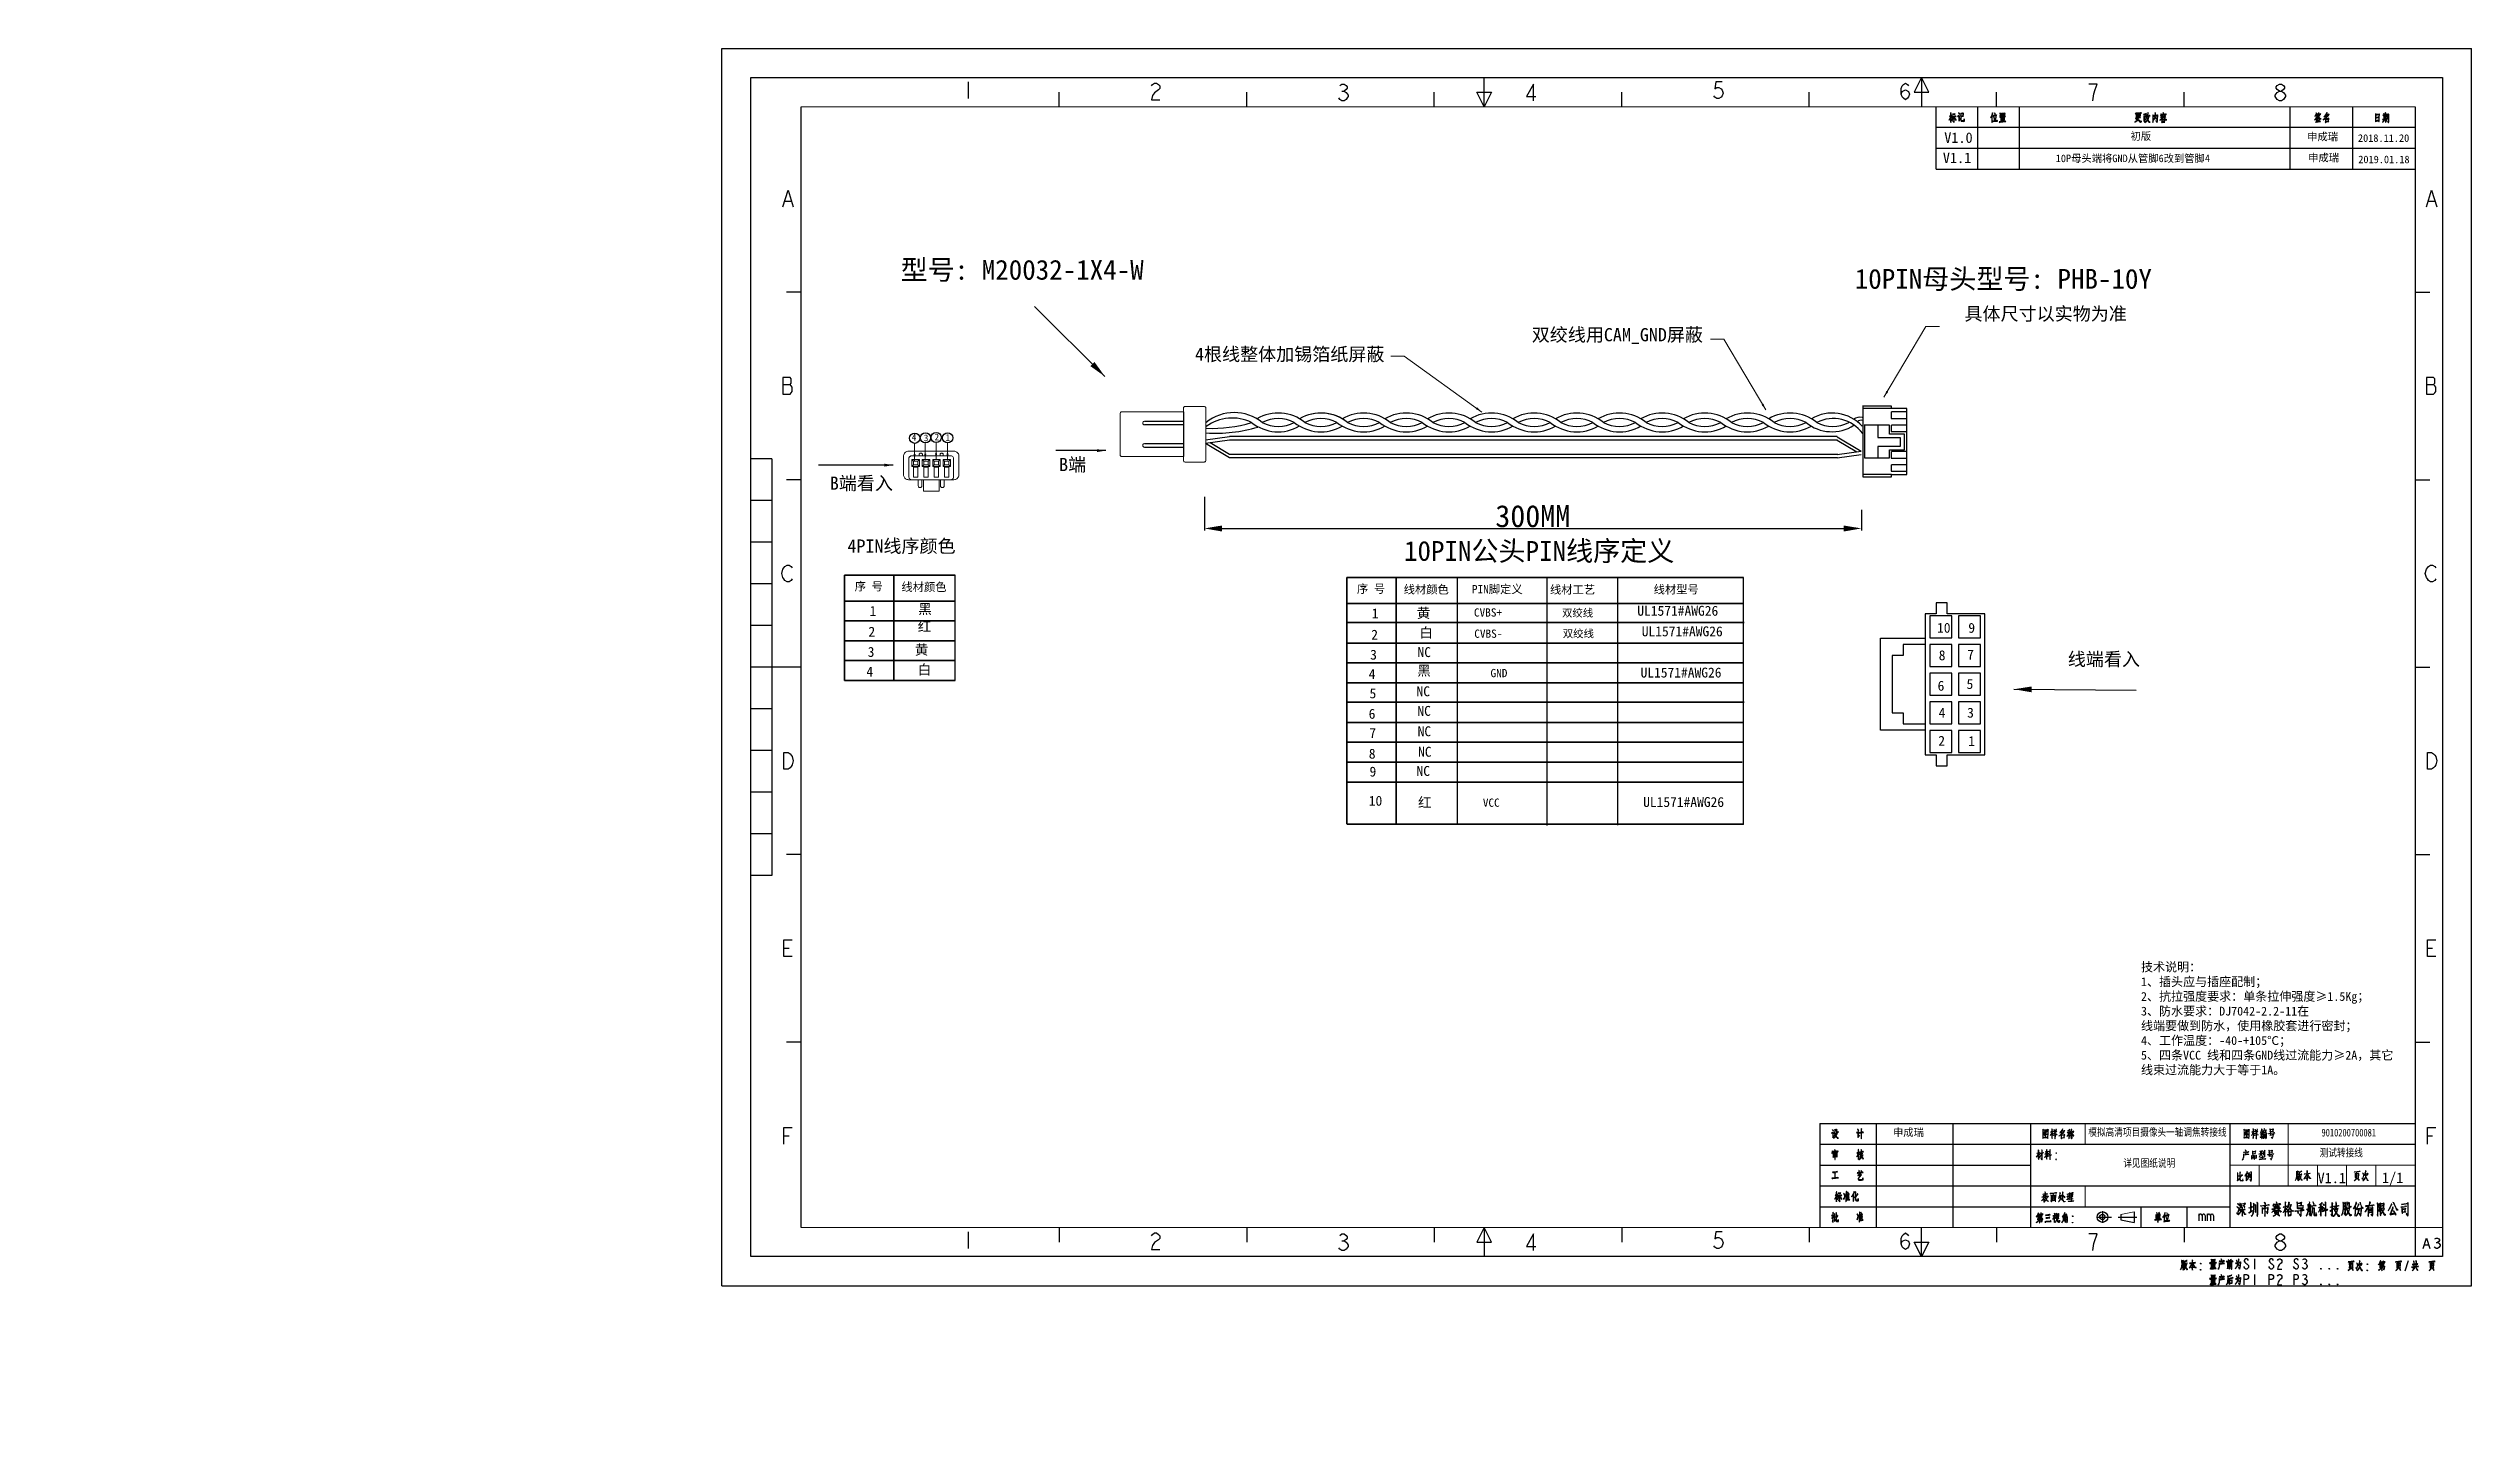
# Model space of a CAD drawing. Header units: inches. Extents: x 2445 to 3723, y -1408 to 1850.
# Drawn here: x 2445 to 3545, y 1230 to 1850 of the extents above; entities outside this region: 2.
import ezdxf
from ezdxf.enums import TextEntityAlignment as Align

# ---------------------------------------------------------------- set-up
doc = ezdxf.new("R2010")
doc.units = ezdxf.units.IN
doc.header["$LTSCALE"] = 0.4
doc.header["$MEASUREMENT"] = 0
doc.linetypes.add('ACAD_ISO02W100', pattern=[15, 12, -3])
doc.linetypes.add('CENTERX2', pattern=[4, 2.5, -0.5, 0.5, -0.5])
for name, color, linetype in [('CENTER', 1, 'CENTERX2'), ('dim', 4, 'Continuous'), ('DIMENSION', 4, 'Continuous'), ('TEXT', 205, 'Continuous')]:
    doc.layers.add(name, color=color, linetype=linetype)
doc.layers.add('尺寸层', color=6, linetype='Continuous', lineweight=13)
doc.styles.add('BZ', font='simplex.shx')
doc.styles.add('CHINESE', font='', dxfattribs={"height": 3})
doc.styles.add('DIMROMANS', font='romans.shx')
doc.styles.add('Frame-YZM3', font='')
doc.styles.add('LABLE', font='', dxfattribs={"height": 2})
doc.styles.get("Standard").update_dxf_attribs({"font": '', "height": 2.5})
doc.styles.get('CHINESE').set_extended_font_data('SimSun')
doc.styles.get('Frame-YZM3').set_extended_font_data('Arial Narrow')
doc.styles.get('LABLE').set_extended_font_data('SimSun')
doc.styles.get('Standard').set_extended_font_data('SimSun')
doc.dimstyles.new('ISO-25', dxfattribs={"dimtxt": 2.5, "dimasz": 2.5, "dimexe": 1.25, "dimexo": 0.625, "dimtad": 1, "dimtxsty": 'Standard', "dimcen": 2.5, "dimadec": 0, "dimazin": 0, "dimtfac": 1, "dimtmove": 0, "dimatfit": 3, "dimfxl": 0, "dimarcsym": 0})
doc.dimstyles.new('LINE', dxfattribs={"dimtxt": 1, "dimasz": 1.5, "dimexe": 1.25, "dimexo": 0.625, "dimtad": 1, "dimdec": 3, "dimlfac": 0.5, "dimdsep": 46, "dimtxsty": 'BZ', "dimcen": 2, "dimadec": 3, "dimazin": 0, "dimtp": 0.03, "dimtm": 1e-09, "dimtfac": 0.6, "dimtdec": 3, "dimtmove": 0, "dimatfit": 3, "dimfxl": 0, "dimlwd": -1, "dimarcsym": 0})
doc.dimstyles.get("Standard").update_dxf_attribs({"dimtxt": 10, "dimasz": 8, "dimexe": 1, "dimexo": 1, "dimgap": 0.5, "dimtad": 1, "dimzin": 0, "dimdsep": 46, "dimtxsty": 'Standard', "dimcen": 0, "dimadec": 0, "dimazin": 0, "dimtp": 0.1, "dimtm": 0.1, "dimtfac": 0.71, "dimtmove": 0, "dimatfit": 2, "dimfxl": 0, "dimtolj": 1, "dimtzin": 0, "dimarcsym": 0})

msp = doc.modelspace()

# ---------------------------------------------------------------- texts
at = {"attachment_point": 1}
for s, insert, char_height, width in [('{\\fSimSun|b0|i0|c134|p54;V1.1}', (3304.836, 1802.878), 4.725, 68.92787), ('{\\fSimSun|b0|i0|c134|p54;V1.0}', (3305.482, 1812.032), 4.725, 68.92787), ('{\\fSimSun|b0|i0|c134|p54;初版}', (3389.951, 1812.034), 3.42261, 68.92787), ('{\\fSimSun|b0|i0|c134|p54;申成瑞}', (3470.125, 1811.843), 3.42261, 68.92787), ('{\\fSimSun|b0|i0|c134|p54;2018.11.20}', (3493.136, 1811.19), 3.42261, 68.92787), ('{\\fSimSun|b0|i0|c134|p54;10P母头端将GND从管脚6改到管脚4}', (3356.044, 1801.978), 3.42261, 86.54482), ('{\\fSimSun|b0|i0|c134|p54;申成瑞}', (3470.564, 1802.273), 3.42261, 68.92787), ('{\\fSimSun|b0|i0|c134|p54;2019.01.18}', (3493.289, 1801.516), 3.42261, 68.92787), ('{\\fSimSun|b0|i0|c134|p54;V1.1}', (3474.851, 1340.083), 4.725, 68.92787), ('{\\fSimSun|b0|i0|c134|p54;1/1}', (3504.06, 1340.204), 4.725, 68.92787)]:
    msp.add_mtext(s, dxfattribs=dict(at, insert=insert, char_height=char_height, width=width))
at = {"color": 7, "linetype": 'ACAD_ISO02W100', "ltscale": 5, "attachment_point": 1, "style": 'LABLE'}
for s, insert, char_height, width in [('型号: M20032-1X4-W', (2832.011, 1754.233), 9, 1050.354), ('10PIN母头型号: PHB-10Y', (3264.861, 1750.115), 9, 1050.354), ('4PIN线序颜色', (2807.893, 1627.402), 6, 1050.354), ('10PIN公头PIN线序定义', (3060.367, 1626.689), 9, 1050.354), ('技术说明：\\P1、插头应与插座配制；\\P2、抗拉强度要求：单条拉伸强度≥1.5Kg；\\P3、防水要求：DJ7042-2.2-11在\\P线端要做到防水，使用橡胶套进行密封；\\P4、工作温度：-40-+105℃；\\P5、四条VCC 线和四条GND线过流能力≥2A，其它\\P线束过流能力大于等于1A。', (3394.718, 1435.415), 4, 1050.68568)]:
    msp.add_mtext(s, dxfattribs=dict(at, insert=insert, char_height=char_height, width=width))
at = {"color": 7, "ltscale": 5, "attachment_point": 1}
for s, insert, char_height, width in [('序 号', (2811.179, 1607.973), 3.75, 19.31341), ('线材颜色', (2832.372, 1607.689), 3.75, 31.62598), ('序 号', (3039.036, 1606.869), 3.75, 19.31341), ('线材颜色', (3060.23, 1606.585), 3.75, 31.62598), ('PIN脚定义', (3091.195, 1606.706), 3.75, 31.62598), ('线材工艺', (3126.611, 1606.492), 3.75, 31.62598), ('线材型号', (3173.615, 1606.576), 3.75, 31.62598), ('1', (2817.917, 1597.204), 4.5, 2.06077), ('1', (3045.775, 1596.101), 4.5, 2.06077), ('2', (2817.403, 1587.796), 4.5, 2.06077), ('2', (3045.52, 1586.448), 4.5, 2.06077), ('3', (2817.064, 1578.633), 4.5, 2.06077), ('3', (3045.011, 1577.376), 4.5, 2.06077), ('8', (3302.969, 1577.109), 4.5, 2.06077), ('7', (3315.868, 1577.38), 4.5, 2.06077), ('4', (2816.502, 1569.707), 4.5, 2.06077), ('4', (3044.36, 1568.603), 4.5, 2.06077), ('6', (3302.45, 1563.267), 4.5, 2.06077), ('5', (3315.572, 1564.081), 4.5, 2.06077), ('6', (3044.35, 1550.545), 4.5, 2.06077), ('5', (3044.724, 1559.822), 4.5, 2.06077), ('4', (3302.919, 1551.054), 4.5, 2.06077), ('3', (3315.843, 1551.054), 4.5, 2.06077), ('7', (3044.638, 1541.811), 4.5, 2.06077), ('8', (3044.402, 1532.452), 4.5, 2.06077), ('2', (3302.747, 1538.297), 4.5, 2.06077), ('1', (3316.344, 1538.181), 4.5, 2.06077)]:
    msp.add_mtext(s, dxfattribs=dict(at, insert=insert, char_height=char_height, width=width))
at = {"color": 7, "attachment_point": 1}
for s, insert, char_height, width in [('双绞线', (3132.074, 1595.774), 3.45, 24.8708), ('UL1571#AWG26', (3166.204, 1597.28), 4.5, 22.4175), ('双绞线', (3132.422, 1586.409), 3.45, 24.8708), ('UL1571#AWG26', (3168.225, 1587.954), 4.5, 22.4175), ('UL1571#AWG26', (3167.682, 1569.264), 4.5, 22.4175), ('UL1571#AWG26', (3168.849, 1510.533), 4.5, 22.4175)]:
    msp.add_mtext(s, dxfattribs=dict(at, insert=insert, char_height=char_height, width=width))
at = {"color": 7, "ltscale": 5, "char_height": 4.5, "attachment_point": 1}
for s, insert in [('10', (3302.194, 1589.564)), ('9', (3316.388, 1589.541)), ('9', (3044.731, 1524.331)), ('10', (3044.389, 1511.097))]:
    msp.add_mtext(s, dxfattribs=dict(at, insert=insert))
at = {"ltscale": 5, "insert": (3282.223, 1360.145), "char_height": 3.42261, "attachment_point": 1, "style": 'Frame-YZM3'}
msp.add_mtext_dynamic_manual_height_columns('{\\fSimSun|b0|i0|c134|p2;申成瑞}', width=22.32029, gutter_width=17.113, heights=[0], dxfattribs=at)
at = {"ltscale": 5, "insert": (2445.412, 1230.399), "char_height": 2.5, "attachment_point": 9}
msp.add_mtext('\\A1;', dxfattribs=at)
at = {"layer": 'dim', "color": 1, "style": 'CHINESE'}
for s, p in [('4', (2837.082, 1675.265)), ('3', (2842.562, 1674.97)), ('2', (2847.41, 1675.357)), ('1', (2852.385, 1675.122))]:
    msp.add_text(s, height=3, dxfattribs=at).set_placement(p, align=Align.TOP_LEFT)
at = {"layer": 'dim', "color": 7}
for s, height, p in [('黄', 4.5, (3066.158, 1591.774)), ('CVBS+', 3.75, (3092.111, 1592.384))]:
    msp.add_text(s, height=height, dxfattribs=at).set_placement(p)
at = {"layer": 'dim', "color": 7, "attachment_point": 1}
for s, insert, char_height, width in [('{\\fSimSun|b0|i0|c134|p54;黑}', (2840.007, 1598.088), 4.5, 8.25431), ('白', (3067.365, 1587.401), 4.5, 31.13504), ('{\\f@SimSun|b0|i0|c134|p2;CVBS-}', (3092.253, 1586.517), 3.75, 22.02332), ('黄', (2838.452, 1579.634), 4.5, 8.25431), ('NC', (3066.503, 1578.528), 4.5, 31.13504), ('{\\fSimSun|b0|i0|c134|p54;白}', (2839.73, 1570.577), 4.5, 8.25431), ('黑', (3066.37, 1570.147), 4.5, 8.25431), ('{\\f@SimSun|b0|i0|c134|p2;GND}', (3099.621, 1568.651), 3.75, 22.02332), ('NC', (3066.051, 1560.77), 4.5, 31.13504), ('NC', (3066.44, 1551.86), 4.5, 31.13504), ('{\\fSimSun|b0|i0|c134|p54;NC}', (3066.566, 1542.624), 4.5, 8.25431), ('NC', (3066.758, 1533.326), 4.5, 8.25431), ('NC', (3066.047, 1524.627), 4.5, 8.25431), ('红', (3066.704, 1510.358), 4.5, 8.25431), ('{\\f@SimSun|b0|i0|c134|p2;VCC}', (3096.136, 1509.864), 3.75, 22.02332)]:
    msp.add_mtext(s, dxfattribs=dict(at, insert=insert, char_height=char_height, width=width))
at = {"layer": 'dim', "color": 7, "insert": (2839.779, 1590.171), "char_height": 4.5, "attachment_point": 1}
msp.add_mtext('红', dxfattribs=at)
at = {"layer": 'DIMENSION', "color": 7, "ltscale": 5, "char_height": 2.5, "attachment_point": 1}
for insert in [(3369.006, -1254.638), (3723.326, -1408.344)]:
    msp.add_mtext('\\A1;', dxfattribs=dict(at, insert=insert))
at = {"layer": 'TEXT', "color": 7, "char_height": 3.5, "width": 144.40546, "attachment_point": 2, "style": 'DIMROMANS'}
for s, insert in [('{\\fSimSun|b0|i0|c134|p2;\\W0.8;模拟高清项目摄像头一轴调焦转接线}', (3402.195, 1360.28)), ('{\\fSimSun|b0|i0|c134|p2;\\W0.8;9010200700081}', (3488.989, 1360.055)), ('{\\fSimSun|b0|i0|c134|p2;\\W0.8;详见图纸说明}', (3398.457, 1346.241)), ('{\\fSimSun|b0|i0|c134|p2;\\W0.8;测试转接线}', (3485.575, 1350.943))]:
    msp.add_mtext(s, dxfattribs=dict(at, insert=insert))
at = {"layer": '尺寸层', "char_height": 6, "attachment_point": 5}
for s, insert, width in [('{\\fNSimSun|b0|i0|c134|p49;具体尺寸以实物为准}', (3351.474, 1729.432), 125.8268), ('{\\fNSimSun|b0|i0|c134|p49;4根线整体加锡箔纸屏蔽}', (3008.514, 1711.098), 111.28389), ('{\\fNSimSun|b0|i0|c134|p49;双绞线用CAM_GND屏蔽}', (3157.15, 1719.706), 125.8268), ('{\\fNSimSun|b0|i0|c134|p49;B端}', (2910.029, 1661.047), 47.93652), ('{\\fNSimSun|b0|i0|c134|p49;B端看入}', (2814.196, 1652.597), 47.93652), ('{\\fNSimSun|b0|i0|c134|p49;线端看入}', (3377.874, 1572.765), 111.28389)]:
    msp.add_mtext(s, dxfattribs=dict(at, insert=insert, width=width))

# ---------------------------------------------------------------- blocks, each defined once
blk = doc.blocks.new('A42')
at = {"linetype": 'Continuous', "lineweight": 0}
for p, q in [((155.36, 4.41), (155.36, 1.91)), ((176.92, 3.11), (176.97, 3.11)), ((178.05, 3.31), (177.98, 3.27)), ((179.73, -3.09), (179.73, 4.41)), ((151.1, 1.28), (151.12, 1.18)), ((175.7, 1.05), (175.75, 1.05)), ((175.82, 0.51), (175.86, 0.51)), ((176.86, 1.21), (176.88, 1.11)), ((177.93, 0.77), (177.86, 0.73)), ((172.73, -0.59), (194.98, -0.59)), ((176.23, -0.59), (176.23, -3.09)), ((183.23, -0.59), (183.23, -3.09)), ((186.73, -0.59), (186.73, -3.09)), ((190.23, -0.59), (190.23, -3.09)), ((150.54, -3.81), (150.53, -3.81)), ((151.54, -4.27), (151.62, -4.27)), ((151.75, -4.25), (151.8, -4.25)), ((152.62, -3.81), (152.64, -3.87)), ((155.36, -3.09), (155.36, -5.59)), ((175.54, -5.16), (175.56, -5.27)), ((181.23, -5.19), (181.25, -5.19)), ((186.29, -5.07), (186.31, -5.27)), ((188.03, -5.61), (187.89, -5.86)), ((188.48, -5.75), (188.45, -5.81)), ((191.12, -5.24), (191.14, -5.24)), ((161.23, -6.2), (159.63, -6.52)), ((187.89, -5.86), (187.8, -6)), ((188.32, -5.86), (188.48, -5.86))]:
    blk.add_line(p, q, dxfattribs=at)
for points in [[(150.57, 3.62), (150.35, 3.62), (150.27, 3.72)], [(150.27, 3.72), (150.28, 3.44), (150.28, 2.77), (150.27, 2.71), (150.28, 2.65), (150.31, 2.59), (150.33, 2.67)], [(150.85, 2.86), (150.85, 2.71), (150.8, 2.73), (150.72, 2.73), (150.67, 2.71), (150.33, 2.71), (150.31, 2.77), (150.31, 3.56), (150.35, 3.58)], [(150.33, 2.67), (150.85, 2.67), (150.88, 2.57), (150.89, 2.88), (150.89, 2.98), (150.91, 3.04)], [(150.35, 3.58), (150.54, 3.58), (150.43, 3.36), (150.35, 3.22), (150.39, 3.26), (150.47, 3.36), (150.49, 3.4), (150.65, 3.42), (150.65, 3.4), (150.59, 3.3), (150.57, 3.28), (150.49, 3.36), (150.47, 3.34), (150.56, 3.24), (150.47, 3.14), (150.35, 3.02), (150.41, 3.04), (150.52, 3.16), (150.59, 3.2), (150.64, 3.16), (150.75, 3.06), (150.8, 3.06), (150.85, 3.08), (150.75, 3.12), (150.65, 3.2), (150.62, 3.24), (150.64, 3.28), (150.75, 3.44), (150.75, 3.48), (150.72, 3.5), (150.65, 3.46)], [(150.49, 2.94), (150.57, 2.86), (150.62, 2.8), (150.65, 2.77), (150.65, 2.84), (150.64, 2.88), (150.54, 2.92), (150.49, 2.94)], [(150.52, 3.1), (150.64, 2.96), (150.65, 3.02), (150.6, 3.06), (150.52, 3.1)], [(150.65, 3.46), (150.54, 3.46), (150.57, 3.52), (150.54, 3.58), (150.59, 3.6)], [(150.77, 3.64), (150.62, 3.64), (150.57, 3.62)], [(150.59, 3.6), (150.83, 3.6), (150.85, 3.62)], [(150.91, 3.04), (150.91, 3.6), (150.94, 3.64), (150.91, 3.7), (150.89, 3.68), (150.86, 3.66), (150.81, 3.66), (150.77, 3.64)], [(150.85, 3.62), (150.88, 3.6), (150.88, 3.48), (150.86, 3.42)], [(150.86, 3.42), (150.86, 2.92), (150.85, 2.86)], [(151.35, 3.76), (151.36, 3.64), (151.36, 3.46), (151.33, 3.44), (151.2, 3.4), (151.23, 3.36), (151.35, 3.4), (151.35, 3.38), (151.3, 3.2), (151.2, 3.02), (151.17, 2.94), (151.22, 3), (151.35, 3.24), (151.36, 3.18), (151.36, 2.73), (151.35, 2.69)], [(151.41, 3.46), (151.41, 3.64), (151.43, 3.7), (151.36, 3.76), (151.35, 3.76)], [(151.35, 2.69), (151.39, 2.57), (151.39, 2.67), (151.41, 2.73), (151.41, 3.24), (151.51, 3.14), (151.52, 3.2), (151.47, 3.26), (151.41, 3.3)], [(151.41, 3.3), (151.41, 3.4), (151.52, 3.44), (151.47, 3.48), (151.41, 3.46)], [(151.86, 3.74), (151.85, 3.66), (151.78, 3.46), (151.73, 3.44), (151.57, 3.42), (151.62, 3.38), (151.67, 3.38), (151.72, 3.4), (151.73, 3.34), (151.73, 3.24), (151.64, 3.22), (151.59, 3.22), (151.64, 3.18), (151.72, 3.2), (151.73, 3.14), (151.73, 3.04), (151.68, 3.04), (151.51, 3.02), (151.49, 3.02), (151.54, 2.96), (151.72, 3), (151.73, 2.94), (151.73, 2.69), (151.72, 2.63), (151.73, 2.57), (151.77, 2.55), (151.78, 3), (152.01, 3.04), (151.96, 3.1), (151.8, 3.06), (151.77, 3.06), (151.77, 3.2), (151.8, 3.22), (151.89, 3.24), (151.86, 3.28), (151.81, 3.26), (151.78, 3.26), (151.77, 3.32), (151.77, 3.4), (151.81, 3.42), (151.94, 3.44), (151.91, 3.48), (151.88, 3.48), (151.83, 3.46), (151.81, 3.48), (151.91, 3.68), (151.86, 3.74)], [(151.59, 3.68), (151.64, 3.56), (151.67, 3.5), (151.68, 3.5), (151.7, 3.56), (151.6, 3.68), (151.59, 3.68)], [(152.65, 3.76), (152.57, 3.6), (152.44, 3.42), (152.36, 3.34), (152.33, 3.28), (152.3, 3.24), (152.39, 3.34), (152.44, 3.38), (152.57, 3.18), (152.41, 3.04), (152.36, 3), (152.2, 2.88), (152.46, 3.02), (152.47, 3.04)], [(152.47, 3.04), (152.47, 2.69), (152.46, 2.63), (152.49, 2.57), (152.52, 2.55), (152.52, 2.61), (152.54, 2.63), (152.59, 2.63), (152.64, 2.65), (152.88, 2.67), (152.85, 2.71), (152.89, 3), (152.91, 3.04), (152.88, 3.1), (152.81, 3.04), (152.52, 3), (152.51, 3.06), (152.67, 3.2), (152.83, 3.38), (152.89, 3.5), (152.93, 3.52), (152.88, 3.58), (152.83, 3.52)], [(152.75, 3.48), (152.8, 3.48), (152.81, 3.46), (152.67, 3.28), (152.59, 3.18), (152.57, 3.22), (152.59, 3.28), (152.52, 3.34), (152.46, 3.38), (152.52, 3.48), (152.56, 3.46)], [(152.8, 2.98), (152.83, 2.98), (152.81, 2.73), (152.78, 2.71), (152.52, 2.69), (152.52, 2.94), (152.57, 2.94), (152.8, 2.98)], [(152.83, 3.52), (152.67, 3.52), (152.62, 3.5), (152.57, 3.5), (152.56, 3.52), (152.68, 3.7), (152.65, 3.76)], [(152.56, 3.46), (152.62, 3.46), (152.75, 3.48)], [(153.7, 3.76), (153.7, 3.68), (153.65, 3.46), (153.6, 3.3), (153.56, 3.16), (153.54, 3.2), (153.44, 3.26), (153.44, 3.32), (153.59, 3.36), (153.6, 3.36), (153.54, 3.42), (153.46, 3.38), (153.44, 3.38), (153.44, 3.56), (153.52, 3.62), (153.57, 3.64), (153.52, 3.7), (153.38, 3.58), (153.22, 3.5), (153.22, 3.48), (153.38, 3.54), (153.39, 3.48), (153.39, 3.36), (153.35, 3.34), (153.18, 3.3), (153.23, 3.26), (153.31, 3.28), (153.36, 3.3), (153.36, 3.28), (153.31, 3.1), (153.23, 2.96), (153.17, 2.84), (153.28, 2.96), (153.38, 3.16), (153.39, 3.1), (153.39, 2.71), (153.38, 2.65), (153.39, 2.59), (153.43, 2.55), (153.43, 2.61), (153.44, 2.67), (153.44, 3.2), (153.54, 3.1), (153.56, 3.16)], [(153.64, 3.14), (153.59, 2.98), (153.47, 2.8), (153.52, 2.84), (153.62, 2.94), (153.67, 3.02), (153.68, 3.06), (153.65, 3.14), (153.64, 3.14)], [(153.56, 3.16), (153.6, 3.22), (153.67, 3.34), (153.72, 3.34), (153.73, 3.22), (153.73, 2.67), (153.72, 2.67), (153.62, 2.73), (153.65, 2.67), (153.7, 2.61), (153.73, 2.55), (153.77, 2.55), (153.78, 2.69), (153.78, 3.22), (153.8, 3.28), (153.75, 3.34), (153.75, 3.36), (153.89, 3.4), (153.91, 3.34), (153.89, 3.24), (153.93, 3.32), (153.99, 3.42), (153.99, 3.44), (153.96, 3.5), (153.91, 3.46), (153.68, 3.4), (153.68, 3.42), (153.75, 3.62)], [(153.75, 3.62), (153.77, 3.68), (153.72, 3.76), (153.7, 3.76)], [(153.83, 3.1), (153.86, 3.02), (153.97, 2.82), (153.99, 2.92), (153.91, 3.02), (153.86, 3.06), (153.83, 3.1)], [(174.71, 3.62), (174.48, 3.62), (174.4, 3.72)], [(174.4, 3.72), (174.42, 3.44), (174.42, 2.77), (174.4, 2.71), (174.42, 2.65), (174.45, 2.59), (174.47, 2.67)], [(174.98, 2.85), (174.98, 2.71), (174.93, 2.73), (174.85, 2.73), (174.8, 2.71), (174.47, 2.71), (174.45, 2.77), (174.45, 3.56), (174.48, 3.58)], [(174.47, 2.67), (174.98, 2.67), (175.01, 2.57), (175.03, 2.87), (175.03, 2.97), (175.05, 3.03)], [(174.48, 3.58), (174.67, 3.58), (174.56, 3.35), (174.48, 3.21), (174.53, 3.25), (174.61, 3.35), (174.63, 3.4), (174.79, 3.42), (174.79, 3.4), (174.72, 3.29), (174.71, 3.27), (174.63, 3.35), (174.61, 3.33), (174.69, 3.23), (174.61, 3.13), (174.48, 3.01), (174.55, 3.03), (174.66, 3.15), (174.72, 3.19), (174.77, 3.15), (174.88, 3.05), (174.93, 3.05), (174.98, 3.07), (174.88, 3.11), (174.79, 3.19), (174.76, 3.23), (174.77, 3.27), (174.88, 3.44), (174.88, 3.48), (174.85, 3.5), (174.79, 3.46)], [(174.63, 2.93), (174.71, 2.85), (174.76, 2.79), (174.79, 2.77), (174.79, 2.83), (174.77, 2.87), (174.67, 2.91), (174.63, 2.93)], [(174.66, 3.09), (174.77, 2.95), (174.79, 3.01), (174.74, 3.05), (174.66, 3.09)], [(174.79, 3.46), (174.67, 3.46), (174.71, 3.52), (174.67, 3.58), (174.72, 3.6)], [(174.9, 3.64), (174.76, 3.64), (174.71, 3.62)], [(174.72, 3.6), (174.97, 3.6), (174.98, 3.62)], [(175.05, 3.03), (175.05, 3.6), (175.08, 3.64), (175.05, 3.7), (175.03, 3.68), (175, 3.66), (174.95, 3.66), (174.9, 3.64)], [(174.98, 3.62), (175.01, 3.6), (175.01, 3.48), (175, 3.42)], [(175, 3.42), (175, 2.91), (174.98, 2.85)], [(175.48, 3.76), (175.5, 3.64), (175.5, 3.46), (175.47, 3.44), (175.34, 3.4), (175.37, 3.35), (175.48, 3.4), (175.48, 3.38), (175.43, 3.19), (175.34, 3.01), (175.3, 2.93), (175.35, 2.99), (175.48, 3.23), (175.5, 3.17), (175.5, 2.73), (175.48, 2.69)], [(175.55, 3.46), (175.55, 3.64), (175.56, 3.7), (175.5, 3.76), (175.48, 3.76)], [(175.48, 2.69), (175.53, 2.57), (175.53, 2.67), (175.55, 2.73), (175.55, 3.23), (175.64, 3.13), (175.66, 3.19), (175.61, 3.25), (175.55, 3.29)], [(175.55, 3.29), (175.55, 3.4), (175.66, 3.44), (175.61, 3.48), (175.55, 3.46)], [(176, 3.74), (175.98, 3.66), (175.92, 3.46), (175.87, 3.44), (175.71, 3.42), (175.76, 3.38), (175.8, 3.38), (175.85, 3.4), (175.87, 3.33), (175.87, 3.23), (175.77, 3.21), (175.72, 3.21), (175.77, 3.17), (175.85, 3.19), (175.87, 3.13), (175.87, 3.03), (175.82, 3.03), (175.64, 3.01), (175.63, 3.01), (175.67, 2.95), (175.85, 2.99), (175.87, 2.93), (175.87, 2.69), (175.85, 2.63), (175.87, 2.57), (175.9, 2.55), (175.92, 2.99), (176.14, 3.03), (176.09, 3.09), (175.93, 3.05), (175.9, 3.05), (175.9, 3.19), (175.93, 3.21), (176.03, 3.23), (176, 3.27), (175.95, 3.25), (175.92, 3.25), (175.9, 3.31), (175.9, 3.4), (175.95, 3.42), (176.08, 3.44), (176.05, 3.48), (176.01, 3.48), (175.97, 3.46), (175.95, 3.48), (176.05, 3.68), (176, 3.74)], [(175.72, 3.68), (175.77, 3.56), (175.8, 3.5), (175.82, 3.5), (175.84, 3.56), (175.74, 3.68), (175.72, 3.68)], [(176.59, 2.91), (176.34, 2.77), (176.38, 2.71), (176.42, 2.73), (176.61, 2.91), (176.59, 2.91)], [(176.51, 3.76), (176.51, 3.64), (176.43, 3.4), (176.38, 3.29), (176.37, 3.27), (176.4, 3.23), (176.51, 3.27), (176.51, 3.25), (176.48, 3.15), (176.42, 3.05), (176.4, 3.03), (176.43, 2.97), (176.48, 3.01), (176.63, 3.09), (176.63, 3.11), (176.48, 3.07), (176.51, 3.15), (176.55, 3.21), (176.63, 3.33), (176.66, 3.4), (176.63, 3.48), (176.55, 3.31), (176.45, 3.29), (176.43, 3.31), (176.51, 3.52), (176.53, 3.58), (176.56, 3.64), (176.58, 3.66), (176.53, 3.76), (176.51, 3.76)], [(176.67, 3.62), (176.69, 3.17), (176.66, 2.97), (176.61, 2.77), (176.58, 2.69), (176.53, 2.55), (176.58, 2.63), (176.61, 2.69), (176.66, 2.81), (176.71, 3.01), (176.72, 3.09)], [(176.72, 3.13), (176.72, 3.21), (176.74, 3.27), (176.93, 3.31), (177.06, 3.33), (177.06, 3.35), (177.03, 3.38), (177.06, 3.54), (177.08, 3.58), (177.05, 3.62), (176.98, 3.56), (176.74, 3.52), (176.69, 3.62), (176.67, 3.62)], [(176.72, 3.09), (176.72, 2.75), (176.71, 2.69), (176.77, 2.57)], [(177.08, 3.19), (176.8, 3.15), (176.72, 3.13)], [(176.97, 3.52), (177, 3.52), (177.01, 3.48), (176.98, 3.38), (176.74, 3.31)], [(176.74, 3.31), (176.74, 3.48), (176.77, 3.5), (176.97, 3.52)], [(176.8, 3.09), (176.85, 3.09), (176.85, 2.95), (176.8, 2.93), (176.77, 2.95), (176.77, 3.07), (176.8, 3.09)], [(176.77, 2.57), (176.77, 2.91), (176.79, 2.93), (176.82, 2.89), (176.85, 2.87), (176.85, 2.81), (176.84, 2.75), (176.85, 2.69), (176.88, 2.65), (176.88, 2.73), (176.9, 2.79), (176.9, 2.89), (176.97, 2.91)], [(176.84, 3.78), (176.9, 3.58), (176.92, 3.58), (176.93, 3.66), (176.88, 3.74), (176.84, 3.78)], [(176.9, 2.95), (176.9, 3.09), (176.92, 3.11)], [(176.97, 3.11), (176.97, 2.97), (176.95, 2.95), (176.9, 2.95)], [(176.97, 2.91), (176.97, 2.79), (176.95, 2.77), (176.98, 2.71), (177, 2.65), (177, 2.67), (177.08, 2.55), (177.09, 2.55), (177.11, 2.71), (177.13, 3.03), (177.14, 3.19), (177.11, 3.23), (177.08, 3.19)], [(177.08, 3.03), (177.08, 2.65), (177.05, 2.65), (177, 2.69), (177.01, 2.91), (177.05, 2.91), (177, 2.97), (177, 3.11), (177.03, 3.13), (177.08, 3.13), (177.08, 3.15)], [(177.08, 3.15), (177.09, 3.09), (177.08, 3.03)], [(177.98, 3.27), (177.87, 3.27), (177.34, 3.21), (177.38, 3.17), (177.55, 3.19), (177.59, 3.17), (177.56, 3.07), (177.53, 3.01), (177.58, 2.97), (177.61, 3.01)], [(177.92, 3.76), (177.87, 3.7), (177.8, 3.7), (177.76, 3.68), (177.59, 3.66), (177.55, 3.76), (177.53, 3.76), (177.55, 3.48), (177.53, 3.42), (177.55, 3.35), (177.58, 3.29), (177.58, 3.35), (177.66, 3.38), (177.95, 3.42), (177.92, 3.46), (177.92, 3.5), (177.95, 3.68), (177.97, 3.7), (177.92, 3.76)], [(177.84, 3.66), (177.88, 3.66), (177.88, 3.64), (177.85, 3.46), (177.59, 3.42), (177.59, 3.62), (177.64, 3.62), (177.84, 3.66)], [(177.9, 3.07), (177.79, 3.07), (177.63, 3.05), (177.61, 3.07), (177.64, 3.19), (178.13, 3.25), (178.08, 3.31), (178.05, 3.31)], [(177.61, 3.01), (177.72, 3.01), (177.9, 3.03), (177.9, 3.01), (177.82, 2.71), (177.79, 2.65), (177.77, 2.67), (177.69, 2.75), (177.67, 2.75), (177.71, 2.71), (177.8, 2.55), (177.87, 2.71), (177.97, 3.03), (177.98, 3.07), (177.95, 3.13), (177.9, 3.07)], [(149.72, 1.24), (149.73, 1.12), (149.73, 0.88), (149.67, 0.86), (149.56, 0.84), (149.59, 0.8), (149.72, 0.82), (149.73, 0.8), (149.65, 0.62), (149.57, 0.46), (149.49, 0.34), (149.57, 0.42), (149.67, 0.54), (149.73, 0.68)], [(149.78, 0.09), (149.78, 0.7), (149.8, 0.7), (149.88, 0.6), (149.89, 0.66), (149.85, 0.7), (149.78, 0.76), (149.78, 0.82), (149.81, 0.84), (149.86, 0.84), (149.91, 0.86), (149.94, 0.86), (149.88, 0.92), (149.83, 0.9), (149.8, 0.88), (149.78, 0.94), (149.78, 1.12), (149.8, 1.18), (149.73, 1.24), (149.72, 1.24)], [(149.73, 0.68), (149.73, 0.25), (149.72, 0.19), (149.75, 0.13), (149.78, 0.09)], [(150.15, 1.26), (150.15, 1.16), (150.17, 1.1), (150.17, 0.88), (150.1, 0.86), (149.96, 0.82), (149.99, 0.78), (150.09, 0.8), (150.1, 0.78), (149.98, 0.52), (149.94, 0.46), (149.89, 0.38), (149.83, 0.27), (149.91, 0.36), (150.07, 0.6), (150.15, 0.78), (150.17, 0.72), (150.17, 0.21), (150.15, 0.17), (150.1, 0.21), (150.04, 0.25), (150.17, 0.05), (150.19, 0.09)], [(150.19, 0.09), (150.19, 0.82), (150.27, 0.84), (150.36, 0.86), (150.31, 0.92), (150.2, 0.88), (150.19, 0.94), (150.19, 1.14), (150.2, 1.2), (150.15, 1.26)], [(150.7, 1.26), (150.7, 1.2), (150.72, 1.14), (150.72, 0.78), (150.67, 0.76), (150.52, 0.74), (150.56, 0.7), (150.69, 0.72), (150.7, 0.7), (150.59, 0.48), (150.49, 0.32), (150.54, 0.36)], [(150.54, 0.36), (150.67, 0.52), (150.7, 0.6), (150.72, 0.54), (150.72, 0.27), (150.7, 0.21), (150.72, 0.15), (150.75, 0.09), (150.75, 0.17), (150.77, 0.23), (150.77, 0.68), (150.83, 0.6), (150.86, 0.54), (150.88, 0.62)], [(150.59, 1.04), (150.64, 0.88), (150.65, 0.84), (150.67, 0.9), (150.67, 0.94), (150.62, 1), (150.59, 1.04)], [(150.77, 0.82), (150.77, 1.14), (150.78, 1.2), (150.7, 1.26)], [(150.88, 0.62), (150.78, 0.7), (150.77, 0.72), (150.8, 0.74), (150.93, 0.74), (150.86, 0.8), (150.81, 0.8), (150.78, 0.78), (150.78, 0.8), (150.83, 0.9), (150.89, 1.02), (150.86, 1.08), (150.8, 0.9), (150.77, 0.82)], [(151.12, 1.18), (151.12, 0.56), (151.07, 0.54), (150.83, 0.48), (150.88, 0.44), (151.12, 0.5), (151.12, 0.19), (151.1, 0.13), (151.14, 0.07), (151.15, 0.05), (151.17, 0.5), (151.17, 0.52), (151.33, 0.58), (151.28, 0.62), (151.17, 0.58)], [(150.94, 1.08), (151.02, 0.9), (151.04, 0.9), (151.06, 0.98), (151.01, 1.02), (150.94, 1.08)], [(150.94, 0.82), (151.02, 0.62), (151.04, 0.68), (151.01, 0.76), (150.94, 0.82)], [(151.17, 0.58), (151.17, 1.22), (151.12, 1.28), (151.1, 1.28)], [(151.91, 0.89), (151.91, 0.78), (151.85, 0.89), (151.91, 0.89)], [(151.91, 0.05), (151.85, 0.05), (151.85, 0.16), (151.91, 0.05)], [(174.36, 0.75), (174.36, 0.43), (174.33, 0.27), (174.25, 0.08), (174.2, 0), (174.3, 0.08), (174.33, 0.14), (174.38, 0.33), (174.41, 0.61), (175.01, 0.67), (174.96, 0.73), (174.9, 0.71), (174.75, 0.69), (174.75, 0.71), (174.82, 0.89), (174.78, 0.95)], [(174.93, 1.03), (174.83, 1.01), (174.38, 0.95), (174.35, 0.95), (174.38, 0.91), (174.74, 0.95), (174.75, 0.89), (174.74, 0.83), (174.7, 0.69), (174.65, 0.67), (174.56, 0.67), (174.51, 0.65), (174.41, 0.65), (174.38, 0.69), (174.36, 0.75)], [(174.51, 0.91), (174.54, 0.75), (174.56, 0.69), (174.57, 0.69), (174.59, 0.77), (174.54, 0.87), (174.51, 0.91)], [(174.57, 1.23), (174.61, 1.17), (174.65, 1.01), (174.67, 1.01), (174.69, 1.11), (174.64, 1.17), (174.57, 1.23)], [(174.78, 0.95), (174.86, 0.95), (174.91, 0.97), (174.99, 0.97), (174.93, 1.03)], [(175.53, 0.59), (175.48, 0.55), (175.35, 0.53), (175.32, 0.57), (175.3, 0.57), (175.32, 0.29), (175.32, 0.23), (175.3, 0.18), (175.35, 0.08), (175.36, 0.18), (175.57, 0.23), (175.54, 0.27), (175.56, 0.51), (175.57, 0.55), (175.53, 0.59)], [(175.48, 0.51), (175.51, 0.49), (175.51, 0.43), (175.49, 0.37), (175.48, 0.27), (175.36, 0.23)], [(175.36, 0.23), (175.36, 0.47), (175.48, 0.51)], [(175.78, 1.13), (175.75, 1.09), (175.48, 1.05), (175.43, 1.11), (175.45, 0.81), (175.43, 0.77), (175.48, 0.65)], [(175.48, 0.65), (175.49, 0.71), (175.8, 0.77), (175.77, 0.83), (175.8, 1.03), (175.83, 1.07), (175.78, 1.13)], [(175.75, 1.05), (175.75, 0.93), (175.72, 0.81), (175.49, 0.77), (175.49, 0.99), (175.51, 1.01), (175.56, 1.01), (175.61, 1.03), (175.7, 1.05)], [(175.88, 0.59), (175.86, 0.55), (175.69, 0.53), (175.64, 0.59), (175.64, 0.49), (175.65, 0.43), (175.65, 0.25), (175.64, 0.18), (175.65, 0.12), (175.69, 0.06), (175.69, 0.14), (175.7, 0.18), (175.91, 0.23), (175.93, 0.23), (175.9, 0.29), (175.91, 0.51), (175.93, 0.55), (175.88, 0.59)], [(175.7, 0.23), (175.7, 0.45), (175.72, 0.49), (175.82, 0.51)], [(175.86, 0.51), (175.86, 0.27), (175.83, 0.25), (175.7, 0.23)], [(176.59, 1.13), (176.51, 1.11), (176.3, 1.07), (176.33, 1.03), (176.4, 1.03), (176.4, 0.81), (176.36, 0.79), (176.2, 0.77), (176.25, 0.73), (176.36, 0.75), (176.38, 0.73), (176.33, 0.55), (176.25, 0.37), (176.24, 0.37), (176.28, 0.41), (176.36, 0.53)], [(176.56, 0.12), (176.36, 0.12), (176.32, 0.1), (176.22, 0.1), (176.27, 0.04), (176.53, 0.08), (176.96, 0.1), (177.04, 0.1), (176.96, 0.18), (176.78, 0.14), (176.65, 0.14), (176.64, 0.2), (176.64, 0.31), (176.72, 0.33), (176.86, 0.35), (176.82, 0.39), (176.75, 0.39), (176.65, 0.37), (176.64, 0.43), (176.65, 0.47), (176.61, 0.55), (176.59, 0.55)], [(176.36, 0.53), (176.43, 0.77), (176.53, 0.77)], [(176.59, 0.55), (176.61, 0.41), (176.59, 0.35), (176.4, 0.33), (176.43, 0.29), (176.53, 0.31), (176.59, 0.31), (176.61, 0.25), (176.61, 0.14), (176.56, 0.12)], [(176.49, 1.05), (176.53, 1.05), (176.53, 0.83), (176.45, 0.81), (176.43, 0.87), (176.43, 1.03), (176.49, 1.05)], [(176.53, 0.77), (176.53, 0.65), (176.51, 0.61), (176.54, 0.53), (176.56, 0.51), (176.57, 0.51)], [(176.57, 0.51), (176.57, 0.77), (176.61, 0.79), (176.72, 0.81), (176.65, 0.85), (176.59, 0.85), (176.57, 0.91), (176.57, 1.05), (176.65, 1.07), (176.69, 1.07), (176.62, 1.13), (176.59, 1.13)], [(176.74, 1.05), (176.75, 0.81), (176.74, 0.75), (176.75, 0.69), (176.78, 0.63)], [(176.78, 0.63), (176.78, 0.93), (176.8, 0.99), (176.74, 1.05)], [(176.88, 1.11), (176.88, 0.55), (176.86, 0.51), (176.82, 0.55), (176.9, 0.39), (176.91, 0.39), (176.93, 0.51), (176.93, 1.07), (176.95, 1.15), (176.88, 1.21), (176.86, 1.21)], [(177.86, 0.73), (177.75, 0.73), (177.22, 0.67), (177.27, 0.63), (177.43, 0.65), (177.48, 0.63), (177.45, 0.53), (177.41, 0.47), (177.46, 0.43), (177.49, 0.47)], [(177.8, 1.21), (177.75, 1.15), (177.69, 1.15), (177.64, 1.13), (177.48, 1.11), (177.43, 1.21), (177.41, 1.21), (177.43, 0.93), (177.41, 0.87), (177.43, 0.81), (177.46, 0.75), (177.46, 0.81), (177.54, 0.83), (177.83, 0.87), (177.8, 0.91), (177.8, 0.95), (177.83, 1.13), (177.85, 1.15), (177.8, 1.21)], [(177.72, 1.11), (177.77, 1.11), (177.77, 1.09), (177.74, 0.91), (177.48, 0.87), (177.48, 1.07), (177.53, 1.07), (177.72, 1.11)], [(177.78, 0.53), (177.67, 0.53), (177.51, 0.51), (177.49, 0.53), (177.53, 0.65), (178.01, 0.71), (177.96, 0.77), (177.93, 0.77)], [(177.49, 0.47), (177.61, 0.47), (177.78, 0.49), (177.78, 0.47), (177.7, 0.16), (177.67, 0.1), (177.65, 0.12), (177.57, 0.2), (177.56, 0.2), (177.59, 0.16), (177.69, 0), (177.75, 0.16), (177.85, 0.49), (177.86, 0.53), (177.83, 0.59), (177.78, 0.53)], [(173.62, -1.5), (173.62, -2.38), (173.59, -2.46), (173.62, -2.5), (173.67, -2.44), (173.86, -2.24), (173.86, -2.22), (173.69, -2.36), (173.67, -2.3), (173.67, -1.98), (173.7, -1.96), (173.85, -1.92), (173.82, -1.88), (173.77, -1.9), (173.69, -1.92), (173.67, -1.92), (173.67, -1.62), (173.69, -1.58), (173.62, -1.5)], [(173.9, -1.39), (173.91, -1.56), (173.91, -2.4), (173.96, -2.48), (174.03, -2.5), (174.25, -2.52), (174.32, -2.48), (174.28, -2.26), (174.25, -2.44), (174.2, -2.46), (174.03, -2.46), (173.98, -2.4), (173.96, -2.22), (173.96, -2.08), (174.09, -1.94), (174.22, -1.82), (174.19, -1.74), (174.19, -1.72), (174.17, -1.72), (174.16, -1.8), (174.09, -1.9), (174.01, -1.98), (173.96, -2.02)], [(173.96, -2.02), (173.96, -1.54), (173.98, -1.5), (173.91, -1.39), (173.9, -1.39)], [(174.75, -1.35), (174.74, -1.48), (174.67, -1.66), (174.57, -1.82), (174.53, -1.92), (174.61, -1.84), (174.69, -1.72)], [(174.69, -1.72), (174.69, -2.46), (174.72, -2.5)], [(174.72, -2.5), (174.72, -1.6), (174.75, -1.56), (174.78, -1.48), (174.82, -1.44), (174.77, -1.35), (174.75, -1.35)], [(174.93, -2), (174.86, -1.92), (174.91, -1.78), (174.93, -1.82), (175.03, -1.8), (175.01, -1.88), (174.91, -2.16), (174.85, -2.28), (174.77, -2.42), (174.85, -2.34), (174.91, -2.26), (175.03, -1.98), (175.09, -1.76), (175.06, -1.72), (175.03, -1.76), (174.93, -1.76), (174.91, -1.74), (174.95, -1.68), (174.95, -1.62), (174.93, -1.6), (174.99, -1.58), (175.12, -1.56), (175.07, -1.52), (175.04, -1.52)], [(174.83, -1.6), (174.91, -1.6), (174.86, -1.84), (174.78, -2.02), (174.77, -2.06), (174.85, -1.96)], [(175.04, -1.52), (174.98, -1.54), (174.78, -1.58), (174.83, -1.6)], [(174.85, -1.96), (174.85, -1.94), (174.91, -2.06), (174.93, -2.06), (174.93, -2)], [(175.25, -1.35), (175.25, -1.44), (175.27, -1.5), (175.27, -2.34), (175.25, -2.42), (175.12, -2.34), (175.17, -2.4), (175.25, -2.54)], [(175.12, -1.64), (175.14, -1.9), (175.14, -2.02), (175.12, -2.08), (175.14, -2.14), (175.17, -2.18)], [(175.17, -2.18), (175.17, -1.74), (175.19, -1.68), (175.12, -1.64)], [(175.25, -2.54), (175.28, -2.54), (175.3, -2.36), (175.3, -1.46), (175.32, -1.42), (175.25, -1.35)], [(180.77, -1.72), (180.77, -1.44), (180.73, -1.34), (180.71, -1.34), (180.73, -1.88), (180.71, -1.94), (180.69, -2.17), (180.6, -2.39), (180.57, -2.45), (180.61, -2.39), (180.66, -2.33), (180.71, -2.21), (180.76, -2), (180.76, -1.96), (180.86, -1.94), (180.86, -2.17), (180.84, -2.21), (180.86, -2.27), (180.89, -2.33)], [(180.89, -2.33), (180.89, -1.94), (180.92, -1.9), (180.87, -1.86), (180.84, -1.9), (180.76, -1.9), (180.77, -1.78), (180.98, -1.74), (180.95, -1.68), (180.92, -1.7), (180.9, -1.64), (180.9, -1.4), (180.92, -1.36), (180.86, -1.28)], [(180.86, -1.28), (180.86, -1.7), (180.77, -1.72)], [(181.03, -1.44), (181.03, -1.8), (181, -2.02), (181, -2.11), (180.94, -2.33), (180.87, -2.47), (180.92, -2.43), (181, -2.23), (181.05, -2.02), (181.08, -1.8), (181.08, -1.52), (181.13, -1.48), (181.37, -1.36), (181.32, -1.28)], [(181.32, -1.62), (181.27, -1.68), (181.23, -1.68), (181.1, -1.72), (181.15, -1.76), (181.27, -1.72), (181.29, -1.74), (181.23, -1.96), (181.19, -2.04), (181.13, -1.86), (181.1, -1.88), (181.18, -2.06), (181.18, -2.11), (181.08, -2.27), (180.95, -2.45), (181.05, -2.37), (181.16, -2.23), (181.21, -2.17), (181.26, -2.27), (181.27, -2.37), (181.29, -2.41), (181.36, -2.41), (181.4, -2.39), (181.45, -2.39), (181.32, -2.33), (181.27, -2.25), (181.26, -2.17), (181.23, -2.11), (181.24, -2.04), (181.29, -1.84), (181.36, -1.68), (181.34, -1.62), (181.32, -1.62)], [(181.32, -1.28), (181.27, -1.34), (181.15, -1.44), (181.1, -1.46), (181.03, -1.36), (181.02, -1.36), (181.03, -1.44)], [(181.68, -1.7), (181.74, -1.7), (181.92, -1.66), (181.92, -1.7), (181.79, -1.98), (181.65, -2.19), (181.6, -2.27), (181.69, -2.19), (181.82, -2.02), (181.9, -1.86), (181.97, -1.7), (181.98, -1.76), (181.98, -2.13), (181.92, -2.15), (181.81, -2.17), (181.86, -2.19), (181.9, -2.17), (181.98, -2.17), (181.98, -2.35), (181.97, -2.39), (182, -2.47), (182.02, -2.49), (182.02, -2.41), (182.03, -2.35), (182.03, -2.17)], [(181.97, -1.26), (181.98, -1.4), (181.98, -1.62), (181.94, -1.62), (181.66, -1.66), (181.68, -1.7)], [(182.03, -1.62), (182.03, -1.4), (182.05, -1.32), (181.98, -1.26), (181.97, -1.26)], [(182.08, -1.64), (182.19, -1.64), (182.37, -1.6), (182.32, -1.56), (182.03, -1.62)], [(182.03, -2.13), (182.03, -1.68), (182.26, -2.13), (182.29, -2.19), (182.44, -2.21), (182.45, -2.17), (182.37, -2.17), (182.31, -2.11), (182.26, -2.02), (182.1, -1.74), (182.07, -1.66), (182.08, -1.64)], [(182.03, -2.17), (182.19, -2.13), (182.16, -2.08), (182.03, -2.13)], [(188.28, -1.32), (188.23, -1.34), (187.71, -1.4), (187.63, -1.42), (187.67, -1.46), (187.94, -1.42), (187.94, -1.46), (187.92, -1.54), (187.92, -1.58), (187.89, -1.62), (187.83, -1.62), (187.83, -1.64), (187.78, -1.56), (187.76, -1.56), (187.78, -2), (187.76, -2.04)], [(187.94, -1.74), (187.96, -1.96), (187.91, -2.17), (187.88, -2.21), (187.83, -2.29), (187.78, -2.35), (187.65, -2.47), (187.73, -2.43), (187.81, -2.35), (187.91, -2.25), (187.97, -2.11), (188, -1.86), (188, -1.84), (187.94, -1.74)], [(187.76, -2.04), (187.81, -2.17), (187.81, -2.06), (187.83, -2), (187.83, -1.68), (187.88, -1.68), (188.13, -1.64), (188.15, -1.68)], [(188.13, -1.6), (188.04, -1.6), (187.96, -1.62), (187.94, -1.6), (188, -1.46), (187.97, -1.42), (188.02, -1.42), (188.36, -1.38), (188.31, -1.32), (188.28, -1.32)], [(187.99, -2.15), (188.04, -2.21), (188.08, -2.27), (188.23, -2.45), (188.23, -2.33), (188.13, -2.25), (187.99, -2.15)], [(188.15, -1.68), (188.15, -2), (188.13, -2.06), (188.18, -2.17), (188.2, -1.66), (188.21, -1.6), (188.17, -1.54), (188.13, -1.6)], [(188.81, -1.74), (188.76, -1.86), (188.67, -2.15), (188.65, -2.19), (188.57, -2.15), (188.63, -2.27), (188.65, -2.29), (188.67, -2.29), (188.68, -2.23), (188.73, -2.08), (188.83, -1.74), (188.81, -1.74)], [(188.63, -1.52), (188.67, -1.58), (188.73, -1.74), (188.76, -1.66), (188.73, -1.6), (188.63, -1.52)], [(189.02, -1.74), (189.02, -1.86), (188.99, -1.98), (188.92, -2.15), (188.86, -2.25), (188.78, -2.37), (188.73, -2.43), (188.7, -2.49), (188.73, -2.47), (188.79, -2.41), (188.88, -2.33), (188.99, -2.13), (189.02, -2.02), (189.04, -2.02), (189.08, -2.13), (189.1, -2.17)], [(189, -1.26), (189, -1.38), (188.94, -1.58), (188.92, -1.64), (188.91, -1.68), (188.84, -1.86), (188.88, -1.84), (188.92, -1.74), (188.96, -1.72), (189.23, -1.66), (189.23, -1.68), (189.18, -1.82), (189.18, -1.84), (189.2, -1.84), (189.23, -1.78), (189.28, -1.68), (189.31, -1.66), (189.29, -1.6), (189.26, -1.58), (189.21, -1.62), (188.97, -1.68), (188.97, -1.62), (188.99, -1.6), (189, -1.54), (189.08, -1.36), (189, -1.26)], [(189.1, -2.17), (189.2, -2.41), (189.23, -2.45), (189.38, -2.45), (189.36, -2.43), (189.28, -2.39), (189.21, -2.33), (189.21, -2.29), (189.07, -2.02), (189.05, -1.94), (189.07, -1.86), (189.08, -1.82), (189.04, -1.74), (189.02, -1.74)], [(150.48, -4.39), (150.3, -4.39), (150.27, -4.41), (150.16, -4.41), (150.2, -4.45), (150.43, -4.43), (150.48, -4.43), (150.43, -4.51), (150.33, -4.65), (150.3, -4.69), (150.12, -4.88)], [(150.12, -4.88), (150.27, -4.75), (150.4, -4.63), (150.41, -4.67), (150.41, -4.94), (150.4, -5), (150.4, -5.04), (150.43, -5.04), (150.62, -4.82), (150.62, -4.8), (150.61, -4.82), (150.46, -4.92)], [(150.54, -4.05), (150.43, -4.05), (150.38, -4.07), (150.28, -4.07), (150.32, -4.11), (150.46, -4.09), (150.53, -4.09), (150.54, -4.15), (150.54, -4.21), (150.49, -4.21), (150.33, -4.25), (150.37, -4.29), (150.41, -4.27), (150.53, -4.25), (150.54, -4.31), (150.53, -4.37), (150.48, -4.39)], [(150.46, -4.92), (150.46, -4.71), (150.48, -4.67), (150.43, -4.59), (150.49, -4.51), (150.53, -4.45), (150.54, -4.45), (150.57, -4.51), (150.61, -4.61), (150.74, -4.84), (150.8, -4.94)], [(150.53, -3.81), (150.54, -3.97), (150.54, -4.05)], [(150.7, -4.37), (150.59, -4.37), (150.57, -4.31), (150.57, -4.25), (150.62, -4.25), (150.8, -4.21), (150.75, -4.17), (150.64, -4.19), (150.57, -4.19), (150.57, -4.09), (150.62, -4.09), (150.85, -4.05), (150.8, -4.01), (150.78, -4.01), (150.74, -4.03), (150.66, -4.03), (150.61, -4.05), (150.57, -4.03), (150.57, -3.95), (150.59, -3.91), (150.54, -3.81)], [(150.8, -4.94), (150.98, -4.94), (150.98, -4.92), (150.93, -4.92), (150.8, -4.84), (150.74, -4.75), (150.69, -4.67), (150.77, -4.57), (150.82, -4.53), (150.8, -4.45), (150.7, -4.59), (150.67, -4.63), (150.57, -4.45), (150.57, -4.43), (150.61, -4.41)], [(150.61, -4.41), (150.82, -4.41), (150.87, -4.39), (150.93, -4.39), (150.96, -4.37), (150.91, -4.33), (150.87, -4.33), (150.82, -4.35), (150.75, -4.35), (150.7, -4.37)], [(151.57, -3.95), (151.37, -3.95), (151.32, -3.97), (151.14, -3.97), (151.17, -4.01), (151.2, -4.03), (151.25, -4.03), (151.41, -3.99)], [(151.41, -3.99), (151.51, -3.99), (151.53, -4.01), (151.46, -4.23), (151.41, -4.25), (151.3, -4.25), (151.27, -4.19), (151.25, -4.19), (151.25, -4.25), (151.27, -4.31), (151.27, -4.86), (151.25, -4.9), (151.28, -5), (151.3, -5.02), (151.3, -4.94), (151.32, -4.92), (151.75, -4.86), (151.77, -4.9), (151.78, -5), (151.8, -5), (151.8, -4.8), (151.85, -4.25), (151.87, -4.21), (151.83, -4.17), (151.78, -4.21), (151.7, -4.21), (151.66, -4.23)], [(151.37, -4.29), (151.41, -4.31), (151.41, -4.86), (151.32, -4.88), (151.3, -4.88), (151.3, -4.31), (151.35, -4.31), (151.37, -4.29)], [(151.61, -4.53), (151.61, -4.84), (151.51, -4.86), (151.46, -4.86), (151.45, -4.8), (151.45, -4.69), (151.48, -4.67), (151.59, -4.63), (151.54, -4.59), (151.46, -4.63), (151.45, -4.57), (151.45, -4.49), (151.59, -4.43), (151.54, -4.41), (151.46, -4.43), (151.45, -4.39), (151.45, -4.29), (151.49, -4.29), (151.54, -4.27)], [(151.66, -4.23), (151.51, -4.23), (151.57, -4.05), (151.54, -3.99), (151.59, -3.99), (151.85, -3.97), (151.95, -3.97), (151.88, -3.89), (151.85, -3.89)], [(151.85, -3.89), (151.8, -3.91), (151.72, -3.93), (151.62, -3.93), (151.57, -3.95)], [(151.62, -4.27), (151.62, -4.47), (151.61, -4.53)], [(151.66, -4.84), (151.66, -4.41), (151.67, -4.35), (151.67, -4.27), (151.72, -4.27), (151.75, -4.25)], [(151.8, -4.25), (151.8, -4.57), (151.78, -4.63), (151.77, -4.84), (151.75, -4.84), (151.7, -4.82), (151.66, -4.84)], [(152.33, -3.89), (152.33, -3.97), (152.3, -4.21), (152.28, -4.25), (152.2, -4.45), (152.14, -4.61), (152.17, -4.59), (152.27, -4.41), (152.3, -4.45), (152.35, -4.53), (152.38, -4.55), (152.37, -4.61), (152.27, -4.84), (152.19, -4.96), (152.16, -5.02), (152.22, -4.96), (152.28, -4.88)], [(152.46, -4.27), (152.46, -4.29), (152.45, -4.41), (152.43, -4.47), (152.4, -4.51), (152.33, -4.43), (152.33, -4.41), (152.28, -4.39), (152.28, -4.37), (152.3, -4.31), (152.46, -4.27)], [(152.28, -4.88), (152.35, -4.75), (152.37, -4.71), (152.43, -4.61), (152.51, -4.69), (152.57, -4.78), (152.66, -4.86), (152.77, -5)], [(152.77, -5), (152.88, -5), (152.98, -4.96), (152.8, -4.92), (152.74, -4.86), (152.61, -4.71), (152.45, -4.55), (152.46, -4.47), (152.49, -4.41), (152.53, -4.29), (152.56, -4.23), (152.51, -4.17), (152.46, -4.23), (152.32, -4.25), (152.32, -4.23), (152.33, -4.17), (152.41, -3.97)], [(152.41, -3.97), (152.35, -3.89), (152.33, -3.89)], [(152.69, -4.75), (152.69, -3.93), (152.7, -3.87), (152.62, -3.81)], [(152.64, -3.87), (152.64, -4.59), (152.62, -4.65), (152.66, -4.71), (152.69, -4.75)], [(152.7, -4.23), (152.78, -4.33), (152.8, -4.37), (152.88, -4.49), (152.91, -4.51)], [(152.91, -4.51), (152.91, -4.41), (152.87, -4.37), (152.8, -4.31), (152.7, -4.23)], [(153.38, -3.99), (153.3, -4.03), (153.14, -4.07), (153.17, -4.09), (153.28, -4.09), (153.28, -4.33), (153.22, -4.35), (153.16, -4.37), (153.19, -4.41), (153.27, -4.39), (153.28, -4.43), (153.28, -4.65), (153.24, -4.67), (153.12, -4.73), (153.19, -4.78), (153.27, -4.71), (153.46, -4.57), (153.46, -4.55), (153.32, -4.61), (153.32, -4.37), (153.37, -4.37), (153.43, -4.35), (153.38, -4.31), (153.32, -4.31)], [(153.32, -4.31), (153.32, -4.07), (153.4, -4.05), (153.45, -4.05), (153.4, -3.99), (153.38, -3.99)], [(153.61, -4.92), (153.38, -4.92), (153.33, -4.94), (153.32, -4.94), (153.35, -4.98)], [(153.35, -4.98), (153.51, -4.98), (153.56, -4.96)], [(153.85, -3.87), (153.8, -3.93), (153.77, -3.93), (153.72, -3.95), (153.53, -3.97), (153.46, -3.89), (153.48, -4.35), (153.46, -4.41), (153.48, -4.47), (153.51, -4.51), (153.53, -4.45), (153.57, -4.45), (153.64, -4.43), (153.66, -4.49), (153.66, -4.63), (153.62, -4.65), (153.57, -4.65), (153.53, -4.67), (153.45, -4.67), (153.49, -4.71), (153.64, -4.69), (153.66, -4.75), (153.66, -4.9), (153.61, -4.92)], [(153.61, -3.99), (153.66, -4.01), (153.66, -4.15), (153.61, -4.17), (153.54, -4.19), (153.59, -4.23), (153.64, -4.21), (153.66, -4.27), (153.66, -4.39), (153.59, -4.41), (153.53, -4.41)], [(153.53, -4.41), (153.53, -4.03), (153.54, -4.01), (153.61, -4.01), (153.61, -3.99)], [(153.56, -4.96), (153.77, -4.96), (153.8, -4.94)], [(153.82, -3.97), (153.83, -4.03), (153.82, -4.23), (153.8, -4.37), (153.74, -4.39), (153.7, -4.37), (153.7, -4.21), (153.8, -4.17), (153.77, -4.13), (153.7, -4.13), (153.7, -3.99), (153.75, -3.99), (153.82, -3.97)], [(153.7, -4.9), (153.7, -4.69), (153.78, -4.67), (153.9, -4.65), (153.83, -4.61), (153.75, -4.63), (153.7, -4.63), (153.7, -4.43), (153.75, -4.41), (153.87, -4.39), (153.85, -4.33), (153.85, -4.27), (153.87, -4.21)], [(153.8, -4.94), (153.99, -4.94), (153.96, -4.88), (153.7, -4.9)], [(153.87, -4.21), (153.87, -4.01), (153.9, -3.89), (153.85, -3.87)], [(173.84, -5.67), (173.64, -6.37), (173.57, -6.34), (173.53, -6.32), (173.66, -6.54), (173.71, -6.34), (173.78, -5.92), (173.84, -5.67)], [(173.55, -5.58), (173.6, -5.67), (173.66, -5.72), (173.73, -5.81), (173.73, -5.69), (173.66, -5.64), (173.6, -5.61), (173.55, -5.58)], [(173.62, -5.19), (173.69, -5.27), (173.75, -5.36), (173.78, -5.41), (173.78, -5.3), (173.73, -5.24), (173.66, -5.21), (173.62, -5.19)], [(174.07, -5.38), (174.07, -5.47), (173.91, -5.75), (173.84, -5.86), (174, -5.72), (174.12, -5.52), (174.16, -5.47), (174.09, -5.38), (174.07, -5.38)], [(173.93, -5.13), (173.93, -5.24), (173.87, -5.44), (173.91, -5.55), (173.98, -5.33), (174.09, -5.3), (174.48, -5.24), (174.48, -5.27), (174.43, -5.41), (174.5, -5.33), (174.59, -5.21)], [(174.48, -5.19), (174.34, -5.19), (174, -5.24), (173.96, -5.21), (173.93, -5.13)], [(174.48, -6.51), (174.61, -6.51), (174.66, -6.48), (174.52, -6.4), (174.48, -6.32), (174.32, -6.03), (174.32, -5.98), (174.57, -5.95), (174.48, -5.86), (174.34, -5.92), (174.25, -5.92), (174.23, -5.86), (174.25, -5.72), (174.25, -5.69), (174.16, -5.61)], [(174.27, -5.41), (174.34, -5.47), (174.48, -5.72), (174.5, -5.61), (174.45, -5.52), (174.27, -5.41)], [(174.59, -5.21), (174.57, -5.16), (174.54, -5.13), (174.48, -5.19)], [(175.2, -5.05), (175.2, -5.64), (175.18, -5.67), (174.97, -5.72), (175.04, -5.78), (175.2, -5.72)], [(175.2, -5.72), (175.2, -6.17), (174.97, -6.32), (175.04, -6.37), (175.43, -6.09), (175.45, -6.06), (175.33, -6.12), (175.29, -6.15), (175.27, -6.06), (175.27, -5.72), (175.33, -5.69), (175.47, -5.64), (175.4, -5.58), (175.29, -5.64), (175.27, -5.55), (175.27, -5.21), (175.29, -5.16), (175.2, -5.05)], [(175.76, -5.33), (175.76, -5.44), (175.79, -5.52), (175.79, -6.09), (175.76, -6.17), (175.79, -6.26), (175.83, -6.29)], [(175.83, -6.29), (175.83, -5.5), (175.85, -5.41), (175.76, -5.33)], [(177.37, -5.33), (177.25, -5.38), (176.4, -5.47), (176.35, -5.47), (176.42, -5.52)], [(176.42, -5.52), (176.55, -5.52), (177.46, -5.41), (177.37, -5.33)], [(176.89, -5.5), (176.89, -5.64), (176.92, -5.72), (176.78, -5.75), (176.62, -5.75), (176.58, -5.67)], [(176.85, -5.05), (176.94, -5.38), (176.98, -5.3), (176.98, -5.21), (176.92, -5.1), (176.85, -5.05)], [(177.03, -5.78), (177.25, -5.78), (177.25, -5.98), (177.23, -6.06), (177.21, -6.26), (177.07, -6.17), (177.16, -6.34), (177.23, -6.43), (177.28, -6.29), (177.3, -5.72), (177.32, -5.67), (177.28, -5.61), (177.23, -5.69), (176.98, -5.72), (176.96, -5.69), (176.98, -5.58), (176.89, -5.5)], [(178.77, -5.19), (178.72, -5.21), (178.65, -5.21), (178.59, -5.24), (178.02, -5.3), (177.98, -5.3), (177.95, -5.24), (177.93, -5.38), (177.89, -5.47), (177.93, -5.58), (177.95, -5.41), (177.98, -5.36)], [(177.98, -5.36), (178.23, -5.36), (178.29, -5.33)], [(178.29, -5.33), (178.38, -5.33), (178.41, -5.41), (178.43, -5.47), (178.36, -5.47), (178.25, -5.5), (178.18, -5.38), (178.16, -5.38), (178.18, -5.5), (178.09, -5.52), (177.98, -5.52), (178.04, -5.58), (178.11, -5.58), (178.16, -5.55), (178.18, -5.64), (178.11, -5.67), (177.98, -5.67), (178.04, -5.75), (178.16, -5.72), (178.18, -5.81), (178.16, -5.84), (178.09, -5.84), (178.02, -5.86)], [(178.18, -5.86), (178.47, -5.86), (178.79, -6.23), (178.93, -6.17), (178.72, -6.06), (178.54, -5.86), (178.61, -5.84), (178.83, -5.78), (178.74, -5.72), (178.56, -5.78), (178.5, -5.78), (178.47, -5.69), (178.56, -5.67), (178.65, -5.67), (178.68, -5.64), (178.61, -5.58), (178.5, -5.64), (178.47, -5.55), (178.5, -5.52), (178.63, -5.5), (178.56, -5.44), (178.5, -5.44), (178.43, -5.33), (178.5, -5.33), (178.7, -5.3), (178.72, -5.3), (178.7, -5.38)], [(178.32, -5.52), (178.41, -5.52), (178.43, -5.61), (178.36, -5.64), (178.27, -5.64), (178.25, -5.67), (178.23, -5.58), (178.25, -5.55), (178.32, -5.55), (178.32, -5.52)], [(178.41, -5.69), (178.43, -5.78), (178.41, -5.81), (178.25, -5.84), (178.23, -5.75), (178.25, -5.72), (178.41, -5.69)], [(178.29, -5.02), (178.34, -5.24), (178.36, -5.21), (178.38, -5.16), (178.29, -5.02)], [(178.7, -5.38), (178.68, -5.41), (178.83, -5.24), (178.77, -5.19)], [(179.38, -5.02), (179.38, -5.55), (179.15, -5.61), (179.11, -5.61), (179.2, -5.67), (179.35, -5.64), (179.38, -5.64), (179.29, -5.95), (179.24, -6.03), (179.2, -6.15), (179.15, -6.23), (179.13, -6.29), (179.11, -6.32), (179.17, -6.26), (179.22, -6.2), (179.33, -5.98), (179.38, -5.86)], [(179.58, -5.47), (179.44, -5.52), (179.42, -5.44), (179.42, -5.21), (179.44, -5.1), (179.38, -5.02)], [(179.63, -5.78), (179.76, -5.44), (180.03, -5.41), (179.99, -5.52), (179.92, -5.69), (179.81, -5.58), (179.76, -5.55), (179.76, -5.58), (179.83, -5.67), (179.87, -5.75), (179.69, -6), (179.47, -6.26), (179.58, -6.17), (179.74, -6.03), (179.83, -5.92), (179.9, -5.86), (179.94, -5.81), (180.08, -6), (180.14, -6.09), (180.21, -6.17), (180.39, -6.12), (180.39, -6.09), (180.28, -6.06), (180.1, -5.95), (179.96, -5.75), (179.99, -5.69), (180.05, -5.58), (180.1, -5.41), (180.14, -5.36), (180.08, -5.3), (180.03, -5.36), (179.78, -5.38), (179.83, -5.27), (179.87, -5.13), (179.81, -5.05), (179.78, -5.05)], [(179.78, -5.05), (179.78, -5.19), (179.67, -5.58), (179.65, -5.64), (179.63, -5.78)], [(180.78, -5.02), (180.8, -5.36), (180.8, -5.72), (180.82, -5.81), (180.89, -5.84), (181.18, -5.86), (181.21, -5.84), (181.23, -5.86), (181.23, -6), (181.16, -6.03), (180.53, -6.09), (180.6, -6.17), (180.8, -6.12), (180.87, -6.23), (180.89, -6.32), (180.91, -6.43), (180.93, -6.43), (180.98, -6.32), (180.91, -6.2), (180.87, -6.15), (180.91, -6.12), (181, -6.12), (181.07, -6.09), (181.23, -6.09)], [(181.32, -5.38), (181.32, -5.21), (181.34, -5.13), (181.36, -5.1), (181.32, -5.05), (181.23, -5.1), (181.16, -5.1), (181.09, -5.13), (180.87, -5.16), (180.78, -5.02)], [(181.25, -5.19), (181.25, -5.36), (181.23, -5.41), (180.87, -5.47), (180.84, -5.38), (180.84, -5.24), (180.98, -5.21), (181.23, -5.19)], [(182.27, -5.02), (182.27, -5.1), (182.18, -5.38), (182.18, -5.41), (182.09, -5.3), (182.11, -5.86), (182.04, -5.86), (181.91, -5.89), (182, -5.95)], [(182.31, -5.41), (182.33, -5.44), (182.33, -5.84), (182.27, -5.86), (182.18, -5.86)], [(182.18, -5.86), (182.18, -5.47), (182.27, -5.44), (182.31, -5.41)], [(182.2, -5.55), (182.22, -5.64), (182.24, -5.78), (182.29, -5.69), (182.22, -5.55), (182.2, -5.55)], [(182.92, -5.41), (182.49, -5.5), (182.54, -5.55), (182.67, -5.52), (183.1, -5.47), (183.03, -5.41), (182.92, -5.41)], [(182.81, -5.72), (182.7, -5.75), (182.61, -5.61), (182.58, -5.61)], [(182.7, -5.02), (182.74, -5.16), (182.76, -5.24), (182.79, -5.36), (182.81, -5.36), (182.83, -5.24), (182.72, -5.02), (182.7, -5.02)], [(182.88, -6.54), (182.88, -5.81), (182.9, -5.75), (182.85, -5.67), (182.81, -5.72)], [(183.6, -5.3), (183.6, -5.58), (183.58, -5.61), (183.35, -5.67), (183.42, -5.72), (183.58, -5.69), (183.53, -5.86), (183.42, -6.15), (183.35, -6.23), (183.35, -6.26), (183.46, -6.12), (183.51, -6.03), (183.6, -5.89)], [(183.76, -5.1), (183.67, -5.19), (183.6, -5.24), (183.55, -5.27), (183.44, -5.36), (183.53, -5.33), (183.6, -5.3)], [(183.89, -5.67), (183.96, -5.78), (184.05, -5.89), (184.07, -5.89), (184.07, -5.78), (183.96, -5.69), (183.89, -5.67)], [(183.92, -5.27), (184.05, -5.5), (184.07, -5.38), (183.98, -5.3), (183.92, -5.27)], [(184.98, -5.1), (184.98, -5.55), (184.93, -5.58), (184.75, -5.64), (184.73, -5.64), (184.8, -5.69), (184.98, -5.64)], [(184.98, -5.64), (184.98, -5.92), (184.73, -6.12), (184.82, -6.17), (184.93, -6.06), (184.98, -6)], [(185.04, -5.89), (185.04, -5.64), (185.18, -5.58), (185.11, -5.52), (185.04, -5.52), (185.04, -5.27), (185.07, -5.19), (184.98, -5.1)], [(185.52, -5.5), (185.52, -5.16), (185.45, -5.02), (185.43, -5.02)], [(185.52, -5.84), (185.52, -5.58), (185.59, -5.55), (185.83, -5.5), (185.77, -5.44), (185.68, -5.44), (185.54, -5.5), (185.52, -5.5)], [(185.68, -5.75), (185.63, -5.81), (185.52, -5.84)], [(186.53, -5.86), (186.47, -5.81), (186.4, -5.84), (186.38, -5.86), (186.35, -5.78), (186.38, -5.69), (186.38, -5.61), (186.44, -5.58), (186.51, -5.55), (186.49, -5.5), (186.38, -5.55)], [(186.38, -5.55), (186.38, -5.24), (186.4, -5.21), (186.53, -5.19)], [(186.76, -5.52), (186.63, -5.78), (186.69, -5.75), (186.78, -5.55), (186.87, -5.19), (187.01, -5.19), (187.01, -5.55), (187.03, -5.61), (187.12, -5.64), (187.26, -5.64), (187.3, -5.61), (187.28, -5.55), (187.23, -5.52), (187.12, -5.55), (187.08, -5.55)], [(186.78, -5.02), (186.78, -5.36), (186.76, -5.52)], [(187.08, -5.55), (187.08, -5.13), (187.05, -5.05), (187.01, -5.07), (186.99, -5.1), (186.85, -5.13), (186.78, -5.02)], [(187.89, -5.02), (187.8, -5.3), (187.6, -5.72), (187.53, -5.86), (187.6, -5.81), (187.69, -5.69), (187.75, -5.58)], [(187.8, -6.09), (187.8, -5.47), (187.84, -5.38), (187.89, -5.27), (187.96, -5.16), (187.89, -5.02)], [(187.8, -6), (187.91, -5.92), (188, -5.78), (188.09, -5.61), (188.21, -5.38), (188.23, -5.36), (188.16, -5.24), (188.12, -5.36), (188.03, -5.61)], [(188.32, -5.07), (188.48, -5.5), (188.54, -5.72), (188.59, -5.78), (188.63, -5.81)], [(188.63, -5.81), (188.77, -5.75), (188.66, -5.69), (188.57, -5.61), (188.52, -5.52), (188.45, -5.33), (188.41, -5.13), (188.39, -5.07), (188.32, -5.07)], [(189.83, -5.61), (189.79, -5.67), (189.38, -5.72), (189.33, -5.69), (189.45, -5.5), (189.56, -5.5), (189.63, -5.47)], [(189.38, -5.98), (189.38, -5.81), (189.49, -5.78), (189.58, -5.78), (189.65, -5.75)], [(189.63, -5.47), (189.83, -5.47), (189.88, -5.44), (190.08, -5.41), (190.01, -5.36), (189.92, -5.38), (189.88, -5.38), (189.47, -5.44), (189.47, -5.41), (189.52, -5.33), (189.56, -5.19), (189.61, -5.13), (189.52, -5.02), (189.49, -5.02)], [(190.6, -5.3), (190.6, -5.41), (190.58, -5.58), (190.64, -5.75), (190.64, -5.86), (190.6, -6), (190.55, -5.98), (190.53, -5.98), (190.55, -6), (190.62, -6.17), (190.69, -6.03), (190.71, -5.84), (190.69, -5.69), (190.62, -5.55), (190.69, -5.27), (190.71, -5.24), (190.64, -5.19), (190.58, -5.24), (190.51, -5.27), (190.44, -5.13), (190.42, -5.13)], [(191.25, -5.81), (191.16, -5.98), (191.07, -6.06), (191.05, -6.06), (191.01, -5.98), (190.96, -5.84), (191.01, -5.81), (191.21, -5.75), (191.19, -5.69), (191.23, -5.21), (191.25, -5.19), (191.19, -5.13), (191.14, -5.19), (190.85, -5.21), (190.78, -5.13)], [(191.14, -5.24), (191.14, -5.61), (191.12, -5.72), (190.87, -5.78), (190.85, -5.69), (190.85, -5.55), (190.96, -5.52), (191.1, -5.5), (191.07, -5.44), (191.01, -5.44), (190.89, -5.47), (190.85, -5.47), (190.85, -5.3), (190.94, -5.27), (191.12, -5.24)], [(192.11, -5.19), (192.07, -5.33), (191.93, -5.69), (191.77, -5.95), (191.71, -6.09), (191.86, -5.89), (191.91, -5.84), (191.98, -5.72), (192.13, -5.38), (192.18, -5.33), (192.11, -5.19)], [(192.72, -6), (192.93, -6), (192.77, -5.86), (192.68, -5.75), (192.63, -5.61), (192.47, -5.27), (192.41, -5.07), (192.29, -5.05)], [(192.29, -5.05), (192.38, -5.19), (192.56, -5.61), (192.63, -5.75), (192.72, -6)], [(193.85, -5.5), (193.49, -5.58), (193.29, -5.61), (193.26, -5.61), (193.33, -5.69), (193.63, -5.64), (193.94, -5.58), (193.87, -5.5), (193.85, -5.5)], [(194.08, -5.1), (194.05, -5.19), (193.96, -5.19), (193.9, -5.21), (193.31, -5.3), (193.38, -5.36), (193.58, -5.33), (194.08, -5.24)], [(193.38, -5.78), (193.38, -6.26), (193.4, -6.34), (193.42, -6.4), (193.44, -6.4), (193.44, -6.29), (193.53, -6.29), (193.83, -6.23), (193.78, -6.17), (193.78, -6), (193.83, -5.86), (193.85, -5.84), (193.78, -5.78)], [(193.78, -5.78), (193.72, -5.84), (193.65, -5.84), (193.58, -5.86), (193.44, -5.86), (193.38, -5.78)], [(150.04, -6.32), (150.04, -6.38), (149.97, -6.55)], [(153.04, -6.53), (152.89, -6.53), (152.84, -6.55), (152.84, -6.53), (152.94, -6.38), (152.89, -6.3), (152.88, -6.3)], [(163.92, -6.3), (164, -6.52), (164.02, -6.52), (164.05, -6.46), (163.98, -6.36), (163.94, -6.32), (163.92, -6.3)], [(165.14, -6.3), (165.19, -6.5), (165.21, -6.54), (165.24, -6.46), (165.19, -6.36), (165.14, -6.3)], [(178.02, -5.86), (177.75, -5.86), (177.82, -5.95), (178.04, -5.89), (178.07, -5.92), (177.93, -6.12), (177.8, -6.23), (177.73, -6.29), (177.95, -6.15), (178.07, -6.03), (178.09, -6.09), (178.09, -6.2), (178.07, -6.29), (178.09, -6.37), (178.13, -6.43), (178.18, -6.09)], [(178.54, -6.43), (178.54, -6.06), (178.59, -6.03), (178.52, -5.95), (178.47, -5.98), (178.47, -6), (178.13, -6.03), (178.11, -6), (178.18, -5.86)], [(178.18, -6.09), (178.41, -6.09), (178.47, -6.06)], [(178.47, -6.06), (178.47, -6.23), (178.45, -6.29), (178.52, -6.43), (178.54, -6.43)], [(179.78, -6.51), (179.78, -6.29), (179.85, -6.23), (179.99, -6.2)], [(182.18, -6), (182.2, -6.12), (182.24, -6.23), (182.29, -6.15), (182.2, -6), (182.18, -6)], [(183.6, -5.89), (183.6, -6.46), (183.58, -6.51)], [(193.72, -5.89), (193.74, -5.92), (193.72, -6.15), (193.65, -6.17), (193.47, -6.23), (193.44, -6.15), (193.44, -5.98), (193.49, -5.95), (193.72, -5.89)]]:
    blk.add_lwpolyline(points, dxfattribs=at)
at = {"layer": 'CENTER', "color": 7, "linetype": 'Continuous'}
for p, q in [((-8.27, -15.09), (-8.27, 133.41)), ((-8.27, 133.41), (201.73, 133.41)), ((201.73, -15.09), (201.73, 133.41)), ((137.48, 118.91), (137.48, 126.41)), ((140.22, 125.37), (140.2, 125.31)), ((142.48, 118.91), (142.48, 126.41)), ((145.54, 125.09), (145.61, 125.09)), ((147.48, 118.91), (147.48, 126.41)), ((165.04, 125.58), (164.99, 125.54)), ((179.98, 118.91), (179.98, 126.41)), ((187.48, 118.91), (187.48, 126.41)), ((190.19, 125.58), (190.21, 125.52)), ((191.55, 125.56), (191.57, 125.42)), ((194.98, 123.91), (137.48, 123.91)), ((162.66, 124.97), (162.46, 124.81)), ((183.09, 124.89), (183.11, 124.81)), ((194.98, 121.41), (137.48, 121.41)), ((123.51, 4.41), (194.98, 4.41)), ((123.51, 4.41), (123.51, -8.09)), ((125.32, 3.71), (125.33, 3.51)), ((130.28, 4.41), (130.28, -8.09)), ((139.48, 4.41), (139.48, -8.09)), ((148.8, 4.41), (148.8, -8.09)), ((172.73, 4.41), (172.73, -8.09)), ((123.51, 1.91), (194.98, 1.91)), ((125.49, 0.78), (125.56, 0.78)), ((125.67, 1.11), (125.64, 1.07)), ((123.51, -0.59), (148.8, -0.59)), ((123.51, -3.09), (194.98, -3.09)), ((123.51, -5.59), (172.73, -5.59)), ((162.02, -5.62), (162.02, -8.08)), ((167.54, -5.62), (167.54, -8.08)), ((149.71, -7.13), (149.84, -7.13)), ((149.94, -7.05), (149.94, -6.93)), ((149.96, -6.77), (150.08, -6.77)), ((150.12, -6.69), (150.07, -6.73)), ((156.72, -6.84), (158.51, -6.84)), ((157.43, -6.12), (157.43, -7.54)), ((159.31, -6.84), (161.55, -6.84)), ((159.63, -6.52), (159.63, -7.16)), ((159.63, -7.16), (161.23, -7.48)), ((161.23, -6.2), (161.23, -7.48)), ((164.11, -7.47), (164.11, -7.15)), ((169.01, -6.46), (169.01, -7.29)), ((170.01, -6.46), (170.01, -7.29)), ((187.28, -12.95), (187.32, -13.01)), ((-8.27, -15.09), (201.73, -15.09))]:
    blk.add_line(p, q, dxfattribs=at)
at = {"layer": 'CENTER', "color": 5, "linetype": 'Continuous'}
for p, q in [((-4.77, -11.59), (-4.77, 129.91)), ((-4.77, 129.91), (198.23, 129.91)), ((21.29, 129.39), (21.29, 127.39)), ((32.23, 126.41), (32.23, 128.16)), ((54.73, 126.41), (54.73, 128.16)), ((66.16, 128.3), (66.41, 128.3)), ((77.23, 126.41), (77.23, 128.16)), ((99.73, 126.41), (99.73, 128.16)), ((122.23, 126.41), (122.23, 128.16)), ((144.73, 126.41), (144.73, 128.16)), ((167.23, 126.41), (167.23, 128.16)), ((198.23, 129.91), (198.23, -11.59)), ((178.66, 127.14), (178.41, 127.3)), ((-0.69, 115.08), (0.06, 115.08)), ((196.56, 115.08), (197.31, 115.08)), ((1.23, 104.16), (-0.52, 104.16)), ((194.98, 104.16), (196.73, 104.16)), ((-0.94, 93.08), (-0.07, 93.08)), ((196.31, 93.08), (197.18, 93.08)), ((-2.27, 84.16), (-4.77, 84.16)), ((-2.27, 84.16), (-2.27, 34.16)), ((1.23, 81.66), (-0.52, 81.66)), ((194.98, 81.66), (196.73, 81.66)), ((-2.27, 79.16), (-4.77, 79.16)), ((-2.27, 74.16), (-4.77, 74.16)), ((-2.27, 69.16), (-4.77, 69.16)), ((-2.27, 64.16), (-4.77, 64.16)), ((1.23, 59.16), (-4.77, 59.16)), ((194.98, 59.16), (196.73, 59.16)), ((-2.27, 54.16), (-4.77, 54.16)), ((-2.27, 49.16), (-4.77, 49.16)), ((-2.27, 44.16), (-4.77, 44.16)), ((-2.27, 39.16), (-4.77, 39.16)), ((1.23, 36.66), (-0.52, 36.66)), ((194.98, 36.66), (196.73, 36.66)), ((-2.27, 34.16), (-4.77, 34.16)), ((-0.82, 25.42), (-0.19, 25.42)), ((196.43, 25.42), (197.06, 25.42)), ((1.23, 14.16), (-0.52, 14.16)), ((194.98, 14.16), (196.73, 14.16)), ((-0.82, 2.92), (-0.19, 2.92)), ((196.43, 2.92), (197.06, 2.92)), ((21.29, -8.61), (21.29, -10.61)), ((32.23, -8.09), (32.23, -9.84)), ((54.73, -8.09), (54.73, -9.84)), ((77.23, -8.09), (77.23, -9.84)), ((99.73, -8.09), (99.73, -9.84)), ((122.23, -8.09), (122.23, -9.84)), ((144.73, -8.09), (144.73, -9.84)), ((167.23, -8.09), (167.23, -9.84)), ((198.23, -11.59), (-4.77, -11.59)), ((66.16, -9.7), (66.41, -9.7)), ((178.66, -10.86), (178.41, -10.7)), ((196.08, -10.19), (196.55, -10.19)), ((197.49, -9.88), (197.65, -9.88))]:
    blk.add_line(p, q, dxfattribs=at)
at = {"layer": 'CENTER', "color": 1, "linetype": 'Continuous'}
for p, q in [((83.23, 126.41), (82.35, 128.16)), ((82.35, 128.16), (84.1, 128.16)), ((83.23, 126.41), (83.23, 129.91)), ((84.1, 128.16), (83.23, 126.41)), ((135.73, 129.91), (134.85, 128.16)), ((134.85, 128.16), (136.6, 128.16)), ((135.73, 129.91), (135.73, 126.41)), ((136.6, 128.16), (135.73, 129.91)), ((83.23, -8.09), (82.35, -9.84)), ((84.1, -9.84), (83.23, -8.09)), ((83.23, -8.09), (83.23, -11.59)), ((135.73, -11.59), (135.73, -8.09)), ((82.35, -9.84), (84.1, -9.84)), ((134.85, -9.84), (136.6, -9.84)), ((135.73, -11.59), (134.85, -9.84)), ((136.6, -9.84), (135.73, -11.59)), ((171.05, -12.26), (171, -12.3)), ((171.05, -14.14), (171, -14.18)), ((174.5, -12.99), (174.38, -12.78)), ((175.69, -11.84), (175.69, -13.09)), ((175.69, -13.72), (175.69, -14.97)), ((177.5, -12.99), (177.38, -12.78)), ((180.5, -12.99), (180.38, -12.78)), ((181.63, -12.36), (181.75, -12.36)), ((181.63, -14.24), (181.75, -14.24)), ((191.01, -12.8), (191.01, -12.68)), ((191.03, -12.52), (191.15, -12.52)), ((191.19, -12.44), (191.14, -12.48)), ((193.77, -13.29), (194.15, -12.04))]:
    blk.add_line(p, q, dxfattribs=at)
at = {"layer": 'CENTER', "color": 5, "linetype": 'Continuous'}
for points in [[(43.29, 128.93), (43.41, 129.09), (43.66, 129.26), (43.91, 129.26), (44.16, 129.09), (44.29, 128.93), (44.29, 128.59), (44.16, 128.43)], [(44.16, 128.43), (43.66, 128.09), (43.41, 127.76), (43.29, 127.26), (44.29, 127.26)], [(65.91, 128.97), (66.16, 129.14), (66.41, 129.14), (66.66, 128.97), (66.79, 128.8), (66.79, 128.64), (66.66, 128.47), (66.41, 128.3), (66.66, 128.14), (66.79, 127.97), (66.91, 127.8), (66.91, 127.64), (66.79, 127.47), (66.66, 127.3), (66.41, 127.14), (66.16, 127.14), (65.91, 127.3), (65.79, 127.47)], [(89.16, 127.14), (89.16, 129.14), (88.29, 127.64), (89.41, 127.64)], [(111.79, 129.39), (111.04, 129.39), (110.91, 128.55), (111.16, 128.72), (111.41, 128.72), (111.66, 128.55), (111.79, 128.39), (111.91, 128.05), (111.79, 127.72), (111.66, 127.55), (111.41, 127.39), (111.16, 127.39), (110.91, 127.55), (110.79, 127.72)], [(133.29, 127.93), (133.41, 128.26), (133.79, 128.43), (134.16, 128.26), (134.29, 127.93), (134.16, 127.59), (134.04, 127.43), (133.79, 127.26), (133.54, 127.43), (133.41, 127.59), (133.29, 127.93), (133.29, 128.59), (133.41, 128.93), (133.54, 129.09), (133.79, 129.26), (134.04, 129.09), (134.16, 128.93)], [(156.29, 127.14), (156.41, 127.97), (156.54, 128.47), (156.66, 128.8), (156.79, 129.14), (155.79, 129.14)], [(178.16, 127.8), (178.41, 128.14), (178.66, 128.3), (178.91, 128.3), (179.16, 128.14)], [(178.66, 128.3), (178.41, 128.47), (178.29, 128.64), (178.29, 128.8), (178.41, 128.97), (178.66, 129.14), (178.91, 129.14), (179.16, 128.97), (179.29, 128.8), (179.29, 128.64), (179.16, 128.47), (178.91, 128.3)], [(179.16, 128.14), (179.41, 127.8), (179.41, 127.64)], [(178.41, 127.3), (178.16, 127.64), (178.16, 127.8)], [(179.41, 127.64), (179.16, 127.3), (178.91, 127.14), (178.66, 127.14)], [(-0.94, 114.42), (-0.32, 116.42), (0.31, 114.42)], [(196.31, 114.42), (196.93, 116.42), (197.56, 114.42)], [(-0.94, 93.92), (-0.94, 91.92), (-0.07, 91.92)], [(0.18, 92.75), (-0.07, 93.08), (0.06, 93.25), (0.06, 93.75), (-0.07, 93.92), (-0.94, 93.92)], [(196.31, 93.92), (196.31, 91.92), (197.18, 91.92), (197.31, 92.08), (197.43, 92.25), (197.43, 92.75), (197.31, 92.92), (197.18, 93.08), (197.31, 93.25), (197.31, 93.75), (197.18, 93.92), (196.31, 93.92)], [(-0.07, 91.92), (0.18, 92.25), (0.18, 92.75)], [(0.18, 69.75), (0.06, 69.58), (-0.19, 69.42), (-0.44, 69.42), (-0.69, 69.58), (-0.82, 69.75), (-0.94, 69.92), (-1.07, 70.42), (-0.94, 70.92), (-0.82, 71.08), (-0.69, 71.25), (-0.44, 71.42), (-0.19, 71.42), (0.06, 71.25), (0.18, 71.08)], [(197.43, 69.75), (197.31, 69.58), (197.06, 69.42), (196.81, 69.42), (196.56, 69.58), (196.43, 69.75), (196.31, 69.92), (196.18, 70.42), (196.31, 70.92), (196.43, 71.08), (196.56, 71.25), (196.81, 71.42), (197.06, 71.42), (197.31, 71.25), (197.43, 71.08)], [(-0.82, 48.92), (-0.32, 48.92), (-0.07, 48.75), (0.06, 48.58), (0.18, 48.42), (0.31, 47.92), (0.18, 47.42), (0.06, 47.25), (-0.07, 47.08), (-0.32, 46.92), (-0.82, 46.92), (-0.82, 48.92)], [(196.43, 48.92), (196.93, 48.92), (197.18, 48.75), (197.31, 48.58), (197.43, 48.42), (197.56, 47.92), (197.43, 47.42), (197.31, 47.25), (197.18, 47.08), (196.93, 46.92), (196.43, 46.92), (196.43, 48.92)], [(0.18, 24.42), (-0.82, 24.42), (-0.82, 26.42), (0.18, 26.42)], [(197.43, 24.42), (196.43, 24.42), (196.43, 26.42), (197.43, 26.42)], [(-0.82, 1.92), (-0.82, 3.92), (0.18, 3.92)], [(196.43, 1.92), (196.43, 3.92), (197.43, 3.92)], [(111.79, -8.61), (111.04, -8.61), (110.91, -9.45), (111.16, -9.28), (111.41, -9.28), (111.66, -9.45), (111.79, -9.61), (111.91, -9.95), (111.79, -10.28), (111.66, -10.45), (111.41, -10.61), (111.16, -10.61), (110.91, -10.45), (110.79, -10.28)], [(43.29, -9.07), (43.41, -8.91), (43.66, -8.74), (43.91, -8.74), (44.16, -8.91), (44.29, -9.07), (44.29, -9.41), (44.16, -9.57), (43.91, -9.74), (43.66, -9.91), (43.41, -10.24), (43.29, -10.74), (44.29, -10.74)], [(65.91, -9.03), (66.16, -8.86), (66.41, -8.86), (66.66, -9.03), (66.79, -9.2), (66.79, -9.36), (66.66, -9.53), (66.41, -9.7), (66.66, -9.86), (66.79, -10.03), (66.91, -10.2), (66.91, -10.36), (66.79, -10.53), (66.66, -10.7), (66.41, -10.86), (66.16, -10.86), (65.91, -10.7), (65.79, -10.53)], [(89.16, -10.86), (89.16, -8.86), (88.29, -10.36), (89.41, -10.36)], [(133.29, -10.07), (133.41, -9.74), (133.79, -9.57), (134.16, -9.74), (134.29, -10.07), (134.16, -10.41), (134.04, -10.57), (133.79, -10.74), (133.54, -10.57), (133.41, -10.41), (133.29, -10.07), (133.29, -9.41), (133.41, -9.07), (133.54, -8.91), (133.79, -8.74), (134.04, -8.91), (134.16, -9.07)], [(156.29, -10.86), (156.41, -10.03), (156.54, -9.53), (156.66, -9.2), (156.79, -8.86), (155.79, -8.86)], [(178.41, -10.7), (178.16, -10.36), (178.16, -10.2), (178.41, -9.86)], [(178.66, -9.7), (178.41, -9.53), (178.29, -9.36), (178.29, -9.2), (178.41, -9.03), (178.66, -8.86), (178.91, -8.86), (179.16, -9.03), (179.29, -9.2), (179.29, -9.36), (179.16, -9.53), (178.91, -9.7)], [(178.41, -9.86), (178.66, -9.7), (178.91, -9.7), (179.16, -9.86), (179.29, -10.03), (179.41, -10.2), (179.41, -10.36)], [(179.41, -10.36), (179.16, -10.7), (178.91, -10.86), (178.66, -10.86)], [(195.93, -10.61), (196.32, -9.36), (196.71, -10.61)], [(197.8, -10.5), (197.65, -10.61), (197.49, -10.61), (197.33, -10.5), (197.26, -10.4)], [(197.33, -9.46), (197.49, -9.36), (197.65, -9.36), (197.8, -9.46), (197.88, -9.56), (197.88, -9.67), (197.8, -9.77), (197.65, -9.88), (197.8, -9.98)], [(197.8, -9.98), (197.96, -10.19), (197.96, -10.29), (197.8, -10.5)]]:
    blk.add_lwpolyline(points, dxfattribs=at)
at = {"layer": 'CENTER', "color": 7, "linetype": 'Continuous', "const_width": 0.15}
for points in [[(1.23, 126.41), (1.23, -8.09)], [(194.98, 126.41), (1.23, 126.41)], [(194.98, -11.59), (194.98, 126.41)], [(1.23, -8.09), (198.23, -8.09)]]:
    blk.add_lwpolyline(points, dxfattribs=at)
at = {"layer": 'CENTER', "color": 7, "linetype": 'Continuous'}
for points in [[(139.2, 125.7), (139.22, 125.58), (139.22, 125.33), (139.2, 125.31), (139.06, 125.29), (139.11, 125.25), (139.22, 125.27), (139.15, 125.07), (139.04, 124.85), (139.03, 124.81), (139.04, 124.83), (139.11, 124.89), (139.22, 125.11)], [(139.25, 124.51), (139.25, 125.13), (139.27, 125.13), (139.33, 125.07), (139.36, 125.01), (139.36, 125.09), (139.28, 125.17), (139.25, 125.19), (139.25, 125.29), (139.4, 125.33), (139.35, 125.37), (139.28, 125.35), (139.27, 125.35), (139.25, 125.42), (139.25, 125.58), (139.27, 125.64), (139.22, 125.7), (139.2, 125.7)], [(139.22, 125.11), (139.22, 124.67), (139.2, 124.61), (139.22, 124.55), (139.25, 124.51)], [(139.48, 125.07), (139.46, 125.01), (139.43, 124.93), (139.35, 124.77), (139.33, 124.73), (139.38, 124.79), (139.51, 125.01), (139.49, 125.07), (139.48, 125.07)], [(139.8, 125.29), (139.74, 125.27), (139.38, 125.21), (139.41, 125.17), (139.57, 125.21), (139.61, 125.11), (139.61, 124.63), (139.59, 124.63), (139.54, 124.65), (139.48, 124.69), (139.62, 124.51), (139.65, 124.65), (139.65, 125.09), (139.67, 125.13), (139.61, 125.19), (139.67, 125.21), (139.72, 125.21), (139.75, 125.23), (139.88, 125.25), (139.83, 125.29), (139.8, 125.29)], [(139.72, 125.58), (139.62, 125.54), (139.44, 125.52), (139.43, 125.52), (139.48, 125.46), (139.69, 125.5), (139.77, 125.52), (139.72, 125.58)], [(140.2, 125.31), (140.11, 125.31), (140.04, 125.29), (140.09, 125.25), (140.14, 125.25), (140.22, 125.27)], [(140.14, 125.7), (140.27, 125.5), (140.28, 125.6), (140.2, 125.68), (140.14, 125.7)], [(140.22, 125.27), (140.22, 124.81), (140.19, 124.75), (140.19, 124.73), (140.22, 124.71), (140.27, 124.77), (140.28, 124.83), (140.38, 125.01), (140.3, 124.91), (140.25, 124.85)], [(140.25, 124.85), (140.25, 125.27), (140.27, 125.31), (140.22, 125.37)], [(140.72, 125.68), (140.69, 125.64), (140.64, 125.64), (140.54, 125.62), (140.43, 125.6), (140.4, 125.58), (140.43, 125.54), (140.7, 125.6), (140.7, 125.54), (140.69, 125.33)], [(140.69, 125.33), (140.49, 125.29), (140.48, 125.33), (140.41, 125.37), (140.43, 125.13), (140.43, 124.77), (140.48, 124.69), (140.53, 124.67), (140.8, 124.65), (140.85, 124.67), (140.88, 124.67), (140.85, 124.93), (140.83, 124.95), (140.83, 124.83), (140.82, 124.73), (140.78, 124.71), (140.54, 124.71), (140.49, 124.77), (140.48, 124.95), (140.48, 125.23), (140.54, 125.25), (140.75, 125.27), (140.72, 125.35), (140.75, 125.6), (140.77, 125.62), (140.72, 125.68)], [(144.25, 125.7), (144.16, 125.4), (144.06, 125.19), (144.03, 125.13), (144.01, 125.11), (144.11, 125.21), (144.17, 125.31)], [(144.17, 125.31), (144.17, 124.71), (144.16, 124.65), (144.19, 124.53)], [(144.19, 124.53), (144.21, 124.73), (144.21, 125.42), (144.29, 125.62), (144.25, 125.7)], [(144.4, 124.69), (144.25, 124.69), (144.3, 124.63), (144.69, 124.67), (144.84, 124.69), (144.82, 124.73), (144.79, 124.75), (144.67, 124.71), (144.59, 124.71), (144.58, 124.75), (144.69, 125.21), (144.64, 125.29)], [(144.71, 125.44), (144.66, 125.42), (144.4, 125.35), (144.29, 125.33), (144.34, 125.29), (144.77, 125.4), (144.72, 125.44), (144.71, 125.44)], [(144.37, 125.21), (144.42, 125.05), (144.43, 124.97), (144.46, 124.85), (144.5, 124.95), (144.45, 125.07), (144.38, 125.21), (144.37, 125.21)], [(144.64, 125.29), (144.58, 124.85), (144.54, 124.71), (144.45, 124.71), (144.4, 124.69)], [(144.48, 125.68), (144.53, 125.48), (144.54, 125.44), (144.58, 125.52), (144.53, 125.62), (144.48, 125.68)], [(145.27, 125.09), (145.22, 125.15), (145.22, 124.61), (145.19, 124.61), (145.04, 124.59), (145.09, 124.53)], [(145.22, 125.35), (145.42, 125.35), (145.42, 125.29), (145.4, 125.25), (145.21, 125.23), (145.09, 125.21), (145.14, 125.15)], [(145.09, 124.53), (145.14, 124.55), (145.85, 124.63), (145.8, 124.67), (145.66, 124.65), (145.64, 124.71), (145.64, 124.81), (145.66, 124.85), (145.66, 125.03), (145.69, 125.13), (145.66, 125.17), (145.59, 125.13), (145.45, 125.11), (145.43, 125.13), (145.46, 125.21)], [(145.13, 125.64), (145.14, 125.42), (145.13, 125.37), (145.14, 125.31), (145.17, 125.27), (145.17, 125.33), (145.22, 125.35)], [(145.54, 125.6), (145.32, 125.6), (145.27, 125.58), (145.19, 125.58), (145.14, 125.64), (145.13, 125.64)], [(145.14, 125.15), (145.19, 125.17), (145.4, 125.19), (145.4, 125.15), (145.38, 125.11), (145.32, 125.11), (145.27, 125.09)], [(145.19, 125.37), (145.19, 125.52), (145.22, 125.54)], [(145.22, 125.54), (145.3, 125.54), (145.32, 125.52), (145.32, 125.42), (145.25, 125.4), (145.21, 125.4), (145.19, 125.37)], [(145.35, 124.61), (145.29, 124.61), (145.27, 124.67), (145.29, 124.69), (145.38, 124.71), (145.56, 124.73), (145.51, 124.79), (145.29, 124.75), (145.27, 124.81), (145.35, 124.83), (145.56, 124.85), (145.51, 124.89), (145.29, 124.85), (145.27, 124.91), (145.35, 124.93), (145.56, 124.97), (145.5, 125.01), (145.29, 124.97), (145.27, 125.03), (145.34, 125.05), (145.38, 125.05), (145.43, 125.07), (145.54, 125.09)], [(145.38, 125.56), (145.48, 125.56), (145.5, 125.5), (145.5, 125.44), (145.48, 125.42), (145.4, 125.42), (145.37, 125.4), (145.35, 125.46), (145.37, 125.48), (145.34, 125.54), (145.38, 125.56)], [(145.46, 125.21), (145.58, 125.21), (145.79, 125.25), (145.74, 125.29), (145.64, 125.27), (145.48, 125.25), (145.46, 125.27), (145.48, 125.29), (145.45, 125.35), (145.46, 125.37)], [(145.46, 125.37), (145.59, 125.37), (145.75, 125.4), (145.71, 125.46), (145.72, 125.56), (145.75, 125.6), (145.71, 125.64), (145.64, 125.62), (145.59, 125.62), (145.54, 125.6)], [(145.66, 125.58), (145.69, 125.56), (145.69, 125.48), (145.67, 125.46), (145.59, 125.42), (145.53, 125.42), (145.53, 125.44), (145.54, 125.48), (145.51, 125.54), (145.53, 125.56), (145.66, 125.56), (145.66, 125.58)], [(145.61, 125.09), (145.61, 124.65), (145.56, 124.63)], [(161.66, 125.64), (161.49, 125.64), (161.45, 125.62), (161.37, 125.62), (161.41, 125.58)], [(161.49, 125.52), (161.49, 125.17), (161.48, 125.13), (161.49, 125.05), (161.51, 125.03), (161.53, 125.03), (161.56, 125.07), (161.62, 125.07), (161.67, 125.09), (161.69, 125.07), (161.67, 125.01), (161.67, 124.95), (161.64, 124.89), (161.46, 125.05), (161.41, 125.03), (161.4, 125.01), (161.49, 124.97), (161.62, 124.85), (161.49, 124.69)], [(161.41, 125.58), (161.56, 125.58), (161.61, 125.6)], [(161.62, 125.46), (161.53, 125.46), (161.49, 125.52)], [(161.53, 125.13), (161.53, 125.37), (161.56, 125.42), (161.67, 125.44)], [(161.67, 125.44), (161.7, 125.42), (161.69, 125.31), (161.59, 125.27), (161.56, 125.27), (161.61, 125.23), (161.69, 125.25), (161.69, 125.15), (161.67, 125.13), (161.62, 125.13), (161.58, 125.11), (161.53, 125.13)], [(161.61, 125.6), (161.69, 125.6), (161.7, 125.54), (161.7, 125.48), (161.62, 125.46)], [(161.87, 125.66), (161.7, 125.66), (161.66, 125.64)], [(162.14, 124.63), (162.04, 124.63), (161.96, 124.67), (161.82, 124.77), (161.69, 124.87), (161.72, 125.07), (161.74, 125.09), (161.8, 125.09), (161.85, 125.11), (161.99, 125.13), (161.96, 125.17), (161.98, 125.46), (161.99, 125.48), (161.98, 125.54), (161.95, 125.52), (161.93, 125.5), (161.75, 125.48), (161.74, 125.5), (161.75, 125.56), (161.75, 125.6), (162.09, 125.64), (162.11, 125.64), (162.06, 125.7), (162.01, 125.7)], [(161.91, 125.46), (161.95, 125.46), (161.91, 125.17), (161.88, 125.15), (161.74, 125.13), (161.74, 125.25), (161.77, 125.27), (161.88, 125.31), (161.83, 125.37), (161.82, 125.35), (161.79, 125.33), (161.75, 125.33), (161.74, 125.4), (161.75, 125.44), (161.91, 125.46)], [(162.01, 125.7), (161.98, 125.68), (161.87, 125.66)], [(162.66, 125.6), (162.61, 125.56), (162.37, 125.5), (162.4, 125.46), (162.43, 125.46), (162.48, 125.48), (162.62, 125.5)], [(162.62, 125.5), (162.62, 125.4), (162.61, 125.25), (162.46, 125.23), (162.41, 125.29), (162.4, 125.29), (162.41, 125.13), (162.41, 124.77), (162.38, 124.71), (162.4, 124.69), (162.45, 124.67), (162.66, 124.97)], [(162.46, 124.81), (162.46, 125.15), (162.48, 125.17), (162.69, 125.21), (162.67, 125.25), (162.66, 125.27), (162.66, 125.33), (162.67, 125.4), (162.69, 125.5), (162.7, 125.54), (162.67, 125.6), (162.66, 125.6)], [(162.87, 125.74), (162.87, 125.64), (162.82, 125.48), (162.72, 125.19), (162.66, 125.05), (162.66, 125.03), (162.69, 125.05), (162.72, 125.11), (162.74, 125.13), (162.85, 124.87), (162.77, 124.77), (162.72, 124.69), (162.54, 124.57), (162.49, 124.55), (162.51, 124.53), (162.69, 124.63), (162.8, 124.73), (162.85, 124.79), (162.87, 124.83), (162.88, 124.81), (162.99, 124.57), (163.08, 124.55), (163.12, 124.57), (163.17, 124.57), (163.06, 124.61), (162.99, 124.67), (162.95, 124.77), (162.9, 124.87), (162.93, 124.93), (162.99, 125.15), (162.99, 125.19), (162.98, 125.27), (162.99, 125.29), (163.14, 125.31), (163.08, 125.37), (163.04, 125.35), (162.99, 125.33), (162.8, 125.29), (162.8, 125.31), (162.87, 125.46), (162.9, 125.56), (162.93, 125.64), (162.87, 125.74)], [(162.95, 125.27), (162.95, 125.19), (162.9, 124.99), (162.87, 124.95), (162.83, 125.01), (162.8, 125.09), (162.77, 125.13), (162.74, 125.15), (162.79, 125.25), (162.82, 125.23), (162.87, 125.25), (162.95, 125.27)], [(163.72, 125.72), (163.74, 125.62), (163.74, 125.44), (163.72, 125.37), (163.72, 125.33), (163.51, 125.31), (163.51, 125.37), (163.48, 125.44), (163.46, 125.44), (163.48, 125.29), (163.48, 124.69), (163.46, 124.63), (163.49, 124.53), (163.49, 124.59), (163.51, 124.65), (163.51, 125.25), (163.56, 125.27), (163.7, 125.29), (163.72, 125.25), (163.66, 125.03), (163.56, 124.83), (163.53, 124.79), (163.58, 124.83)], [(163.58, 124.83), (163.64, 124.91), (163.74, 125.13), (163.85, 124.99), (163.9, 124.93), (163.91, 124.89), (163.91, 124.99), (163.75, 125.15), (163.74, 125.15), (163.74, 125.23), (163.77, 125.31), (163.99, 125.33), (164.01, 125.27), (164.01, 125.13), (163.99, 125.09)], [(164.04, 124.87), (164.04, 125.15), (164.06, 125.21), (164.06, 125.31), (164.08, 125.4), (164.03, 125.44), (164.01, 125.4), (163.96, 125.4), (163.91, 125.37), (163.77, 125.35), (163.77, 125.42), (163.8, 125.64), (163.72, 125.72)], [(163.99, 125.09), (163.99, 124.63), (163.98, 124.63), (163.85, 124.73), (163.98, 124.53), (163.99, 124.51), (164.01, 124.53), (164.03, 124.75), (164.03, 124.81), (164.04, 124.87)], [(164.72, 125.31), (164.7, 125.25), (164.67, 125.19), (164.56, 125.05), (164.49, 124.95), (164.32, 124.79), (164.43, 124.85), (164.58, 124.99), (164.72, 125.17), (164.83, 125.03), (164.88, 124.97), (165.01, 124.81), (165.16, 124.83), (164.99, 124.91), (164.93, 124.99), (164.83, 125.09), (164.79, 125.15), (164.75, 125.17)], [(164.48, 125.48), (164.45, 125.56), (164.45, 125.5), (164.43, 125.44), (164.4, 125.35), (164.43, 125.29), (164.48, 125.46), (164.96, 125.5), (164.99, 125.5), (164.98, 125.44), (164.98, 125.42), (164.95, 125.35), (164.99, 125.42), (165.06, 125.5), (165.09, 125.52), (165.04, 125.58)], [(164.59, 125.42), (164.56, 125.31), (164.43, 125.09), (164.62, 125.31), (164.62, 125.37), (164.61, 125.42), (164.59, 125.42)], [(164.99, 125.54), (164.9, 125.54), (164.48, 125.48)], [(164.66, 125.74), (164.77, 125.56), (164.79, 125.64), (164.77, 125.66), (164.66, 125.74)], [(164.75, 125.17), (164.75, 125.23), (164.72, 125.31)], [(164.8, 125.37), (164.98, 125.13), (164.98, 125.21), (164.93, 125.27), (164.8, 125.37)], [(183.25, 125.4), (183.19, 125.25), (183.11, 125.11), (182.98, 124.93), (182.87, 124.81), (182.91, 124.83), (183.08, 125.01), (183.09, 125.03), (183.14, 124.99), (183.22, 125.01), (183.41, 125.05), (183.38, 125.09), (183.32, 125.09), (183.11, 125.03), (183.09, 125.05), (183.25, 125.27), (183.35, 125.15), (183.4, 125.11), (183.5, 125.01), (183.54, 124.95), (183.56, 124.91), (183.69, 124.95), (183.64, 124.95), (183.59, 124.97), (183.56, 125.01), (183.48, 125.09), (183.37, 125.19), (183.29, 125.29), (183.29, 125.31), (183.25, 125.4)], [(183.09, 125.7), (183.08, 125.58), (182.95, 125.25), (182.98, 125.27), (183.08, 125.46), (183.09, 125.46), (183.12, 125.4), (183.16, 125.29), (183.17, 125.35), (183.17, 125.4), (183.12, 125.46), (183.17, 125.48), (183.3, 125.52), (183.25, 125.56), (183.09, 125.5), (183.08, 125.52), (183.14, 125.62), (183.09, 125.7)], [(183.38, 125.7), (183.37, 125.62), (183.32, 125.44), (183.3, 125.35), (183.32, 125.37), (183.35, 125.46), (183.41, 125.46), (183.45, 125.42), (183.5, 125.29), (183.51, 125.35), (183.48, 125.42), (183.46, 125.46), (183.54, 125.48), (183.64, 125.52), (183.59, 125.56), (183.38, 125.5), (183.38, 125.52), (183.43, 125.66), (183.38, 125.7)], [(184.37, 125.72), (184.29, 125.56), (184.16, 125.37), (184.08, 125.29), (184.04, 125.23), (184.01, 125.19), (184.11, 125.29), (184.16, 125.33), (184.29, 125.13), (184.12, 124.99), (184.08, 124.95), (183.91, 124.83), (184.17, 124.97), (184.19, 124.99)], [(184.19, 124.99), (184.19, 124.65), (184.17, 124.59), (184.21, 124.53), (184.24, 124.51), (184.24, 124.57), (184.25, 124.59), (184.3, 124.59), (184.35, 124.61), (184.59, 124.63), (184.56, 124.67), (184.61, 124.95), (184.62, 124.99), (184.59, 125.05), (184.53, 124.99), (184.24, 124.95), (184.22, 125.01), (184.38, 125.15), (184.54, 125.33), (184.61, 125.46), (184.64, 125.48), (184.59, 125.54), (184.54, 125.48)], [(184.46, 125.44), (184.51, 125.44), (184.53, 125.42), (184.38, 125.23), (184.3, 125.13), (184.29, 125.17), (184.3, 125.23), (184.24, 125.29), (184.17, 125.33), (184.24, 125.44), (184.27, 125.42)], [(184.54, 125.48), (184.38, 125.48), (184.33, 125.46), (184.29, 125.46), (184.27, 125.48), (184.4, 125.66), (184.37, 125.72)], [(184.27, 125.42), (184.33, 125.42), (184.46, 125.44)], [(190.66, 124.93), (190.66, 125.33), (190.68, 125.4), (190.68, 125.46), (190.69, 125.52), (190.68, 125.58), (190.63, 125.54), (190.45, 125.5), (190.4, 125.5), (190.36, 125.48), (190.27, 125.48), (190.27, 125.52), (190.19, 125.58)], [(190.21, 125.52), (190.21, 124.79), (190.19, 124.73)], [(190.61, 125.29), (190.61, 124.89), (190.6, 124.83), (190.6, 124.77), (190.58, 124.73), (190.53, 124.77), (190.42, 124.75), (190.27, 124.73), (190.26, 124.79), (190.26, 125.07), (190.31, 125.09), (190.58, 125.13), (190.53, 125.17), (190.34, 125.13), (190.27, 125.13), (190.26, 125.19), (190.26, 125.42), (190.31, 125.44), (190.37, 125.44), (190.42, 125.46), (190.61, 125.48)], [(190.61, 125.48), (190.63, 125.42), (190.63, 125.35), (190.61, 125.29)], [(191.19, 125.4), (191.19, 124.91), (191.16, 124.89), (191.05, 124.87), (191.08, 124.85), (191.53, 124.93), (191.48, 124.97), (191.42, 124.95)], [(191.19, 125.66), (191.19, 125.44), (191.15, 125.42), (191.07, 125.42), (191.11, 125.37), (191.19, 125.4)], [(191.39, 125.72), (191.37, 125.7), (191.39, 125.64), (191.4, 125.52), (191.39, 125.46), (191.24, 125.44), (191.23, 125.5), (191.24, 125.56), (191.24, 125.58), (191.19, 125.66)], [(191.37, 125.13), (191.37, 124.95), (191.36, 124.93), (191.24, 124.91), (191.23, 124.97), (191.23, 125.07), (191.29, 125.09), (191.36, 125.11), (191.29, 125.13), (191.24, 125.11), (191.23, 125.17), (191.24, 125.23), (191.37, 125.25), (191.32, 125.29), (191.26, 125.27), (191.24, 125.27), (191.23, 125.33), (191.23, 125.4), (191.32, 125.42), (191.39, 125.42)], [(191.39, 125.42), (191.39, 125.17), (191.37, 125.13)], [(191.42, 124.95), (191.42, 125.25), (191.44, 125.31), (191.44, 125.42), (191.48, 125.44), (191.53, 125.44), (191.48, 125.48), (191.45, 125.48), (191.44, 125.54), (191.44, 125.62), (191.45, 125.64), (191.39, 125.72)], [(191.57, 125.42), (191.57, 125.03), (191.55, 124.91), (191.5, 124.71), (191.42, 124.55), (191.4, 124.51), (191.45, 124.55), (191.5, 124.63), (191.53, 124.73), (191.57, 124.81), (191.6, 124.95), (191.6, 124.97), (191.73, 124.99), (191.69, 125.03), (191.63, 125.03), (191.61, 125.01), (191.6, 125.07), (191.61, 125.21), (191.66, 125.21), (191.73, 125.23), (191.68, 125.27), (191.61, 125.25)], [(191.61, 125.25), (191.61, 125.44), (191.63, 125.46), (191.76, 125.46), (191.76, 124.63), (191.74, 124.61), (191.69, 124.65), (191.65, 124.67), (191.69, 124.59), (191.73, 124.53), (191.77, 124.51), (191.81, 124.65), (191.81, 125.46), (191.82, 125.5), (191.77, 125.56), (191.73, 125.52), (191.61, 125.5), (191.57, 125.56), (191.55, 125.56)], [(139.72, 125.03), (139.8, 124.85), (139.86, 124.75), (139.88, 124.83), (139.88, 124.85), (139.78, 124.95), (139.72, 125.03)], [(145.56, 124.63), (145.4, 124.63), (145.35, 124.61)], [(161.49, 124.69), (161.35, 124.59), (161.3, 124.55), (161.46, 124.63), (161.56, 124.71), (161.66, 124.81), (161.66, 124.83), (161.7, 124.81), (161.88, 124.65), (161.99, 124.57), (162.14, 124.63)], [(164.87, 124.93), (164.83, 124.89), (164.75, 124.89), (164.7, 124.87), (164.59, 124.87), (164.54, 124.91), (164.53, 124.91), (164.54, 124.83)], [(164.54, 124.83), (164.54, 124.65), (164.53, 124.59), (164.56, 124.53), (164.58, 124.51), (164.59, 124.55)], [(164.82, 124.61), (164.59, 124.61), (164.59, 124.79), (164.61, 124.83)], [(164.59, 124.55), (164.69, 124.55), (164.74, 124.57)], [(164.61, 124.83), (164.77, 124.83), (164.79, 124.85)], [(164.74, 124.57), (164.9, 124.57), (164.88, 124.63), (164.87, 124.63), (164.9, 124.85), (164.91, 124.87), (164.87, 124.93)], [(164.79, 124.85), (164.83, 124.85), (164.85, 124.81), (164.83, 124.75), (164.82, 124.61)], [(183.43, 124.97), (183.4, 124.77), (183.38, 124.71), (183.35, 124.63), (183.01, 124.57), (183.06, 124.53), (183.09, 124.55), (183.61, 124.63), (183.56, 124.67), (183.4, 124.63), (183.38, 124.65), (183.43, 124.77), (183.48, 124.89), (183.43, 124.97)], [(183.11, 124.81), (183.14, 124.69), (183.16, 124.69), (183.17, 124.75), (183.11, 124.89), (183.09, 124.89)], [(183.24, 124.95), (183.24, 124.87), (183.27, 124.73), (183.3, 124.79), (183.3, 124.83), (183.24, 124.95)], [(184.51, 124.93), (184.54, 124.93), (184.53, 124.69), (184.5, 124.67), (184.24, 124.65), (184.24, 124.89), (184.29, 124.89), (184.51, 124.93)], [(190.19, 124.73), (190.26, 124.61), (190.26, 124.67), (190.57, 124.71), (190.61, 124.65), (190.61, 124.63), (190.63, 124.63), (190.63, 124.71), (190.65, 124.79), (190.65, 124.87), (190.66, 124.93)], [(191.21, 124.83), (191.15, 124.69), (191.05, 124.55), (191.08, 124.57), (191.16, 124.65), (191.24, 124.77), (191.21, 124.83)], [(191.32, 124.85), (191.39, 124.73), (191.42, 124.65), (191.44, 124.73), (191.34, 124.85), (191.32, 124.85)], [(125.09, 3.35), (125.06, 3.3), (124.93, 3.26), (124.96, 3.24), (125.08, 3.26), (125.09, 3.2), (125.09, 2.78), (125.06, 2.74), (125.09, 2.68), (125.12, 2.74), (125.24, 2.92), (125.16, 2.86), (125.12, 2.82)], [(125.04, 3.67), (125.11, 3.51), (125.14, 3.47), (125.16, 3.53), (125.04, 3.67)], [(125.12, 2.82), (125.12, 3.26), (125.14, 3.28), (125.09, 3.35)], [(125.58, 3.26), (125.54, 3.22), (125.35, 3.18), (125.3, 3.16), (125.35, 3.14), (125.43, 3.16), (125.53, 3.18), (125.54, 3.16), (125.49, 3.06), (125.45, 2.94), (125.4, 2.98), (125.35, 3.06), (125.33, 3.08), (125.29, 3.08), (125.41, 2.88), (125.24, 2.66), (125.14, 2.58), (125.2, 2.62), (125.33, 2.74), (125.43, 2.84), (125.43, 2.86), (125.58, 2.66), (125.59, 2.62)], [(125.33, 3.51), (125.27, 3.3), (125.19, 3.16), (125.25, 3.2), (125.3, 3.26), (125.35, 3.43), (125.38, 3.59), (125.49, 3.61), (125.51, 3.55), (125.51, 3.37), (125.56, 3.33), (125.67, 3.3), (125.74, 3.35), (125.7, 3.39), (125.67, 3.39), (125.61, 3.37), (125.56, 3.37), (125.54, 3.41), (125.54, 3.59), (125.58, 3.65), (125.56, 3.69), (125.53, 3.71), (125.51, 3.67), (125.37, 3.65), (125.32, 3.71)], [(125.59, 2.62), (125.77, 2.62), (125.59, 2.72), (125.51, 2.84), (125.46, 2.9), (125.51, 2.98), (125.59, 3.18), (125.61, 3.2), (125.59, 3.26), (125.58, 3.26)], [(128.11, 3.39), (128.09, 3.33), (127.9, 3.3), (127.95, 3.26), (128.09, 3.28)], [(128.17, 3.59), (128.08, 3.71), (128.03, 3.75)], [(128.03, 3.75), (128.16, 3.49), (128.17, 3.59)], [(128.09, 3.28), (128.09, 2.8), (128.08, 2.74)], [(128.08, 2.74), (128.11, 2.7), (128.27, 2.98), (128.14, 2.84)], [(128.14, 2.84), (128.14, 3.28), (128.16, 3.33), (128.11, 3.39)], [(128.46, 3.79), (128.48, 3.65), (128.48, 3.35), (128.38, 3.33), (128.24, 3.28), (128.27, 3.24), (128.45, 3.28), (128.48, 3.28), (128.48, 2.72), (128.46, 2.66), (128.48, 2.6), (128.51, 2.56), (128.51, 2.62), (128.53, 2.68), (128.53, 3.28), (128.54, 3.3)], [(128.53, 3.35), (128.53, 3.65), (128.54, 3.73), (128.48, 3.79), (128.46, 3.79)], [(128.54, 3.3), (128.64, 3.3), (128.75, 3.33), (128.69, 3.39), (128.59, 3.35), (128.53, 3.35)], [(125.03, 1.11), (125.01, 0.99), (124.96, 0.87), (124.99, 0.8), (125.03, 0.91), (125.04, 0.99)], [(125.64, 1.07), (125.53, 1.07), (125.09, 1.03), (125.04, 1.03), (125.03, 1.11)], [(125.04, 0.99), (125.24, 0.99), (125.29, 1.01), (125.3, 0.99), (125.32, 0.93)], [(125.32, 0.93), (125.32, 0.8), (125.27, 0.8), (125.14, 0.78), (125.09, 0.85), (125.11, 0.56), (125.11, 0.46), (125.09, 0.4), (125.11, 0.34), (125.14, 0.32), (125.14, 0.36), (125.17, 0.38), (125.32, 0.4)], [(125.32, 0.58), (125.32, 0.46), (125.27, 0.44), (125.22, 0.44), (125.17, 0.42), (125.14, 0.42), (125.14, 0.72), (125.17, 0.74), (125.32, 0.74)], [(125.32, 0.74), (125.32, 0.64), (125.25, 0.62), (125.17, 0.6), (125.22, 0.56), (125.32, 0.58)], [(125.29, 1.27), (125.33, 1.15), (125.35, 1.09), (125.37, 1.07), (125.38, 1.15), (125.33, 1.23), (125.29, 1.27)], [(125.32, 0.4), (125.32, 0.2), (125.3, 0.14), (125.33, 0.08), (125.37, 0.06)], [(125.48, 0.48), (125.58, 0.36), (125.59, 0.74), (125.61, 0.85), (125.59, 0.89), (125.54, 0.83), (125.38, 0.8), (125.37, 0.87), (125.38, 0.93), (125.32, 0.99), (125.37, 1.01)], [(125.37, 1.01), (125.54, 1.01), (125.59, 1.03), (125.62, 1.01), (125.59, 0.93), (125.64, 0.97), (125.7, 1.05), (125.67, 1.11)], [(125.48, 0.48), (125.38, 0.46), (125.37, 0.52), (125.37, 0.58), (125.41, 0.6), (125.51, 0.62), (125.45, 0.66), (125.37, 0.64), (125.37, 0.74), (125.45, 0.76), (125.49, 0.78)], [(125.37, 0.06), (125.37, 0.4), (125.46, 0.42), (125.53, 0.42)], [(125.56, 0.78), (125.56, 0.54), (125.53, 0.44), (125.53, 0.42)], [(128.03, 0.56), (127.96, 0.44), (127.93, 0.38), (128.01, 0.48), (128.06, 0.56), (128.12, 0.68)], [(128.11, 1.29), (128.12, 1.15), (128.12, 0.93), (128.09, 0.91), (127.95, 0.87), (127.99, 0.85), (128.11, 0.87), (128.12, 0.87), (128.08, 0.68), (128.04, 0.62), (128.03, 0.56)], [(128.17, 0.06), (128.17, 0.72), (128.19, 0.74), (128.25, 0.62), (128.29, 0.68), (128.25, 0.72), (128.17, 0.78), (128.17, 0.89), (128.27, 0.91), (128.3, 0.91), (128.25, 0.95), (128.17, 0.95), (128.17, 1.15), (128.19, 1.23), (128.12, 1.29), (128.11, 1.29)], [(128.12, 0.68), (128.12, 0.2), (128.11, 0.14), (128.14, 0.08), (128.17, 0.06)], [(128.66, 0.64), (128.58, 0.46), (128.37, 0.2), (128.2, 0.06), (128.25, 0.08), (128.43, 0.22)], [(128.7, 1.05), (128.61, 1.01), (128.43, 0.99), (128.32, 0.97), (128.3, 0.97), (128.35, 0.91), (128.45, 0.95), (128.46, 0.93), (128.45, 0.87), (128.41, 0.8), (128.32, 0.66), (128.32, 0.64), (128.37, 0.6), (128.48, 0.66), (128.51, 0.66), (128.41, 0.5), (128.3, 0.38), (128.27, 0.34), (128.32, 0.36), (128.45, 0.48), (128.64, 0.78), (128.61, 0.85), (128.59, 0.85), (128.56, 0.72), (128.54, 0.7), (128.4, 0.68), (128.38, 0.68), (128.51, 0.89), (128.49, 0.95), (128.67, 0.99), (128.77, 1.01), (128.72, 1.05), (128.7, 1.05)], [(128.43, 0.22), (128.53, 0.34), (128.54, 0.36), (128.72, 0.1), (128.74, 0.18), (128.7, 0.24), (128.58, 0.36), (128.61, 0.44), (128.67, 0.52), (128.69, 0.58), (128.66, 0.64)], [(128.46, 1.27), (128.48, 1.21), (128.53, 1.07), (128.56, 1.13), (128.46, 1.27)], [(125.58, -1.37), (125.46, -1.39), (125.04, -1.45), (125.08, -1.49), (125.3, -1.47), (125.32, -1.53), (125.32, -2.12), (125.27, -2.14), (124.96, -2.16), (124.95, -2.16), (124.99, -2.22), (125.04, -2.22), (125.09, -2.2), (125.74, -2.12), (125.69, -2.08), (125.48, -2.12), (125.37, -2.12)], [(125.37, -2.12), (125.37, -1.57), (125.38, -1.53), (125.33, -1.47), (125.38, -1.45), (125.64, -1.41), (125.59, -1.37), (125.58, -1.37)], [(128.46, -1.23), (128.46, -1.37), (128.43, -1.47), (128.27, -1.49), (128.25, -1.43), (128.25, -1.37), (128.27, -1.29), (128.2, -1.23), (128.22, -1.49), (128.17, -1.49), (127.99, -1.51), (128.03, -1.55), (128.08, -1.55), (128.2, -1.53), (128.22, -1.55), (128.2, -1.61), (128.22, -1.67), (128.25, -1.72), (128.27, -1.51)], [(128.46, -1.7), (128.4, -1.74), (128.09, -1.8), (128.09, -1.84), (128.14, -1.84), (128.24, -1.82), (128.38, -1.8), (128.4, -1.8), (128.17, -2.16), (128.12, -2.26), (128.11, -2.3), (128.14, -2.36), (128.19, -2.4), (128.4, -2.42)], [(128.4, -2.42), (128.53, -2.42), (128.69, -2.38), (128.72, -2.36), (128.66, -2.12), (128.66, -2.32), (128.61, -2.34), (128.41, -2.38), (128.19, -2.34), (128.16, -2.3), (128.17, -2.22), (128.46, -1.8), (128.51, -1.76), (128.49, -1.72), (128.46, -1.7)], [(128.27, -1.51), (128.41, -1.51), (128.41, -1.59), (128.4, -1.65), (128.41, -1.65), (128.48, -1.49)], [(128.48, -1.43), (128.53, -1.31), (128.46, -1.23)], [(128.48, -1.49), (128.7, -1.49), (128.66, -1.43), (128.61, -1.43), (128.56, -1.45), (128.49, -1.45), (128.48, -1.43)], [(125.48, -3.8), (125.5, -3.92), (125.5, -4.16), (125.48, -4.18), (125.34, -4.2), (125.38, -4.24), (125.5, -4.22), (125.43, -4.42), (125.32, -4.64), (125.3, -4.68), (125.32, -4.66), (125.38, -4.6), (125.5, -4.38)], [(125.53, -4.99), (125.53, -4.36), (125.55, -4.36), (125.61, -4.42), (125.64, -4.48), (125.64, -4.4), (125.56, -4.32), (125.53, -4.3), (125.53, -4.2), (125.68, -4.16), (125.63, -4.12), (125.56, -4.14), (125.55, -4.14), (125.53, -4.08), (125.53, -3.92), (125.55, -3.86), (125.5, -3.8), (125.48, -3.8)], [(125.5, -4.38), (125.5, -4.82), (125.48, -4.89), (125.5, -4.95), (125.53, -4.99)], [(125.76, -4.42), (125.74, -4.48), (125.71, -4.56), (125.63, -4.72), (125.61, -4.76), (125.66, -4.7), (125.79, -4.48), (125.77, -4.42), (125.76, -4.42)], [(126.08, -4.2), (126.01, -4.22), (125.66, -4.28), (125.69, -4.32), (125.85, -4.28), (125.88, -4.38), (125.88, -4.87), (125.87, -4.87), (125.82, -4.85), (125.76, -4.8), (125.9, -4.99), (125.93, -4.85), (125.93, -4.4), (125.95, -4.36), (125.88, -4.3), (125.95, -4.28), (126, -4.28), (126.03, -4.26), (126.16, -4.24), (126.11, -4.2), (126.08, -4.2)], [(126, -3.92), (125.9, -3.96), (125.72, -3.98), (125.71, -3.98), (125.76, -4.04), (125.97, -4), (126.05, -3.98), (126, -3.92)], [(126, -4.46), (126.08, -4.64), (126.14, -4.74), (126.16, -4.66), (126.16, -4.64), (126.06, -4.54), (126, -4.46)], [(126.35, -4), (126.47, -4.2), (126.48, -4.1), (126.35, -4)], [(126.51, -4.28), (126.5, -4.36), (126.4, -4.62), (126.35, -4.58), (126.37, -4.64), (126.43, -4.72), (126.51, -4.34), (126.53, -4.34), (126.64, -4.2)], [(126.69, -3.78), (126.69, -3.88), (126.63, -4.1), (126.53, -4.34), (126.51, -4.3), (126.53, -4.24), (126.55, -4.16), (126.51, -4.28)], [(126.64, -4.2), (126.64, -4.82), (126.63, -4.89), (126.64, -4.95), (126.68, -4.99), (126.69, -4.78), (126.74, -4.82), (127.13, -4.76), (127.08, -4.72), (127.01, -4.72), (126.93, -4.74), (126.9, -4.76)], [(126.9, -4.3), (126.9, -4.14), (126.97, -4.12), (127.08, -4.08), (127.01, -4.04), (126.84, -4.1), (126.69, -4.12), (126.69, -4.08), (126.71, -4.04), (126.76, -3.88), (126.76, -3.86), (126.71, -3.78), (126.69, -3.78)], [(126.84, -4.14), (126.85, -4.14), (126.85, -4.3), (126.8, -4.32), (126.72, -4.34), (126.77, -4.38), (126.84, -4.36), (126.85, -4.42), (126.85, -4.52), (126.8, -4.54), (126.72, -4.54), (126.77, -4.6), (126.84, -4.58), (126.85, -4.64), (126.85, -4.76), (126.8, -4.76), (126.69, -4.78)], [(126.69, -4.78), (126.69, -4.14), (126.74, -4.16), (126.84, -4.14)], [(126.84, -3.8), (126.88, -4.02), (126.92, -3.94), (126.9, -3.9), (126.84, -3.8)], [(126.9, -4.52), (126.9, -4.36), (126.98, -4.34), (127.03, -4.32), (127, -4.28), (126.9, -4.3)], [(126.9, -4.76), (126.9, -4.58), (126.93, -4.56), (127.03, -4.52), (127, -4.48), (126.95, -4.5), (126.9, -4.52)], [(127.63, -3.76), (127.61, -3.88), (127.53, -4.04), (127.38, -4.3), (127.32, -4.38), (127.32, -4.4), (127.42, -4.3), (127.47, -4.24), (127.5, -4.18), (127.53, -4.14)], [(127.53, -4.14), (127.53, -4.78), (127.51, -4.85), (127.53, -4.91), (127.56, -4.97), (127.58, -4.76), (127.58, -4.04), (127.64, -3.92), (127.68, -3.88), (127.64, -3.78), (127.63, -3.76)], [(127.77, -3.78), (127.77, -3.88), (127.79, -3.94), (127.79, -4.38), (127.64, -4.52), (127.69, -4.5), (127.77, -4.44), (127.79, -4.5), (127.79, -4.76), (127.82, -4.85), (127.92, -4.89), (128.11, -4.89), (128.16, -4.85)], [(128.16, -4.85), (128.13, -4.6), (128.13, -4.72), (128.09, -4.82), (127.9, -4.82), (127.84, -4.76), (127.82, -4.58), (127.82, -4.4), (128.01, -4.2), (128.08, -4.14), (128.08, -4.06), (128.05, -4.04), (127.98, -4.18), (127.88, -4.3), (127.84, -4.34), (127.82, -4.28), (127.82, -3.92), (127.84, -3.84), (127.77, -3.78)], [(174.16, -5.61), (174.16, -5.75), (174.18, -5.84), (174.18, -5.92), (174.12, -5.95), (173.84, -5.98), (173.91, -6.03), (174.07, -6), (174.07, -6.03), (173.96, -6.23), (173.84, -6.4), (173.73, -6.57), (173.84, -6.46), (174.12, -6.12)], [(175.56, -5.27), (175.56, -5.92), (175.54, -6.09), (175.49, -6.32), (175.38, -6.63), (175.29, -6.74), (175.38, -6.65), (175.54, -6.37), (175.58, -6.15), (175.63, -5.84), (175.63, -5.33), (175.65, -5.3), (175.54, -5.16)], [(175.97, -5.07), (175.99, -5.24), (175.99, -6.51), (175.97, -6.6), (176.01, -6.71), (176.03, -6.74), (176.03, -6.6), (176.06, -6.51), (176.06, -5.24), (176.08, -5.16), (175.99, -5.07), (175.97, -5.07)], [(176.58, -5.67), (176.58, -6.26), (176.6, -6.34), (176.62, -6.4), (176.62, -6.26), (176.64, -6.17), (176.64, -5.84), (176.71, -5.84), (176.89, -5.81), (176.92, -5.86), (176.92, -6.54), (176.89, -6.63), (176.92, -6.71), (176.96, -6.74)], [(176.96, -6.74), (176.96, -5.81), (177.03, -5.78)], [(179.42, -6.74), (179.42, -5.81), (179.44, -5.81), (179.56, -5.95), (179.58, -5.95), (179.6, -5.86), (179.42, -5.75), (179.42, -5.61), (179.49, -5.58), (179.65, -5.55), (179.58, -5.47)], [(181.23, -6.09), (181.23, -6.54), (181.21, -6.57), (181.12, -6.51), (181.03, -6.46), (181.07, -6.54), (181.16, -6.65), (181.21, -6.74), (181.25, -6.74), (181.3, -6.6), (181.3, -6.09), (181.39, -6.06), (181.45, -6.06), (181.5, -6.03), (181.66, -6), (181.57, -5.95), (181.41, -5.98), (181.3, -6), (181.3, -5.98), (181.32, -5.89), (181.27, -5.84), (181.34, -5.84), (181.54, -5.75), (181.54, -5.67), (181.52, -5.55), (181.48, -5.41), (181.48, -5.67), (181.43, -5.72), (181.27, -5.75), (181, -5.78), (180.93, -5.78), (180.89, -5.75), (180.87, -5.67), (180.84, -5.52), (180.93, -5.5), (181.36, -5.44), (181.32, -5.38)], [(182.4, -6.57), (182.4, -5.44), (182.45, -5.41), (182.38, -5.33), (182.33, -5.36), (182.33, -5.38), (182.24, -5.38), (182.33, -5.1), (182.27, -5.02)], [(182.58, -5.61), (182.61, -5.84), (182.58, -6.29), (182.52, -6.48), (182.43, -6.71), (182.52, -6.6), (182.58, -6.46), (182.61, -6.37), (182.63, -6.26), (182.67, -5.81), (182.74, -5.81), (182.81, -5.78), (182.83, -5.86), (182.83, -6.03), (182.81, -6.12)], [(183.67, -6.68), (183.67, -5.81), (183.69, -5.78), (183.85, -5.95), (183.87, -5.86), (183.85, -5.84), (183.69, -5.72), (183.67, -5.67), (183.73, -5.64), (183.89, -5.61), (183.8, -5.55), (183.69, -5.58), (183.67, -5.5), (183.67, -5.27), (183.73, -5.24), (183.85, -5.19), (183.8, -5.13), (183.76, -5.1)], [(184.16, -5.02), (184.19, -5.47), (184.19, -5.98), (184.14, -6), (183.78, -6.12), (183.85, -6.15), (184.16, -6.06), (184.19, -6.15), (184.19, -6.48), (184.16, -6.57), (184.19, -6.68), (184.23, -6.71), (184.23, -6.09), (184.25, -6.03), (184.5, -5.98), (184.43, -5.92), (184.37, -5.92), (184.25, -5.98), (184.23, -5.89), (184.23, -5.21), (184.25, -5.1), (184.16, -5.02)], [(184.98, -6), (184.98, -6.6), (184.86, -6.54), (185, -6.74), (185.02, -6.74), (185.04, -6.6), (185.04, -5.95), (185.11, -5.89), (185.2, -5.84), (185.2, -5.81), (185.04, -5.89)], [(185.09, -6.74), (185.16, -6.74), (185.27, -6.63), (185.43, -6.46), (185.5, -6.37), (185.54, -6.43), (185.61, -6.51), (185.72, -6.71), (185.93, -6.71), (185.7, -6.57), (185.68, -6.51), (185.61, -6.43), (185.52, -6.32), (185.56, -6.23), (185.7, -5.86), (185.72, -5.84), (185.68, -5.75)], [(185.43, -5.02), (185.45, -5.52), (185.38, -5.55), (185.23, -5.58), (185.27, -5.64), (185.43, -5.61), (185.45, -5.69), (185.45, -5.84), (185.34, -5.86), (185.25, -5.89), (185.32, -5.95), (185.52, -5.89), (185.63, -5.86), (185.63, -5.89), (185.56, -6.09), (185.5, -6.26), (185.32, -6), (185.27, -6.03), (185.36, -6.15), (185.45, -6.29), (185.45, -6.32), (185.29, -6.57), (185.11, -6.74)], [(186.31, -5.27), (186.31, -5.92), (186.29, -6), (186.29, -6.09), (186.2, -6.46), (186.11, -6.63), (186.15, -6.6), (186.26, -6.4), (186.33, -6.12), (186.38, -5.92), (186.53, -5.86)], [(186.53, -5.19), (186.53, -6.37), (186.51, -6.46), (186.4, -6.37), (186.44, -6.46), (186.56, -6.57), (186.56, -6.6), (186.58, -6.6), (186.6, -6.43), (186.6, -5.21), (186.63, -5.16), (186.58, -5.07), (186.53, -5.1), (186.51, -5.13), (186.38, -5.16), (186.31, -5.07), (186.29, -5.07)], [(187.08, -5.67), (187.08, -5.72), (186.69, -5.78), (186.76, -5.84), (187.05, -5.78), (187.08, -5.81), (187.05, -5.86), (186.99, -6.06), (186.94, -6.17), (186.92, -6.15), (186.85, -6), (186.78, -5.89), (186.72, -5.92), (186.76, -5.98), (186.9, -6.23), (186.78, -6.43), (186.65, -6.6), (186.6, -6.65), (186.67, -6.6), (186.83, -6.46), (186.92, -6.32), (186.94, -6.29), (187.12, -6.63), (187.26, -6.63), (187.35, -6.6), (187.28, -6.57), (187.17, -6.51), (187.05, -6.37), (186.96, -6.23), (187.01, -6.15), (187.1, -5.84), (187.14, -5.75), (187.08, -5.67)], [(187.75, -5.58), (187.75, -6.48), (187.73, -6.57), (187.78, -6.68), (187.78, -6.71), (187.8, -6.09)], [(188.45, -5.81), (188.32, -5.81), (187.98, -5.86), (188.03, -5.92), (188.12, -5.92), (188.16, -5.89), (188.16, -5.95), (188.07, -6.37), (187.89, -6.68), (187.87, -6.71), (187.96, -6.65), (188.05, -6.54), (188.16, -6.26), (188.23, -6), (188.25, -5.95), (188.23, -5.89), (188.32, -5.86)], [(188.32, -6.57), (188.41, -6.68), (188.43, -6.68), (188.48, -6.37), (188.5, -6.06), (188.52, -5.86), (188.54, -5.84), (188.52, -5.75), (188.48, -5.75)], [(189.49, -5.02), (189.49, -5.13), (189.4, -5.44), (189, -5.5), (189.04, -5.55), (189.36, -5.5), (189.36, -5.52), (189.31, -5.61), (189.22, -5.78), (189.06, -6.06), (188.97, -6.17), (188.93, -6.2), (189.04, -6.12), (189.22, -5.89), (189.27, -5.81), (189.29, -5.78), (189.31, -5.84), (189.31, -6.54), (189.29, -6.63), (189.33, -6.71), (189.36, -6.74), (189.38, -6.32), (189.74, -6.26), (189.67, -6.2), (189.52, -6.23), (189.38, -6.26), (189.38, -6.06), (189.45, -6.03), (189.74, -6), (189.67, -5.92), (189.58, -5.95), (189.45, -5.98), (189.38, -5.98)], [(189.65, -5.75), (189.81, -5.75), (189.81, -6.6), (189.79, -6.63), (189.65, -6.54), (189.83, -6.74), (189.88, -6.57)], [(189.88, -6.57), (189.88, -5.69), (189.83, -5.61)], [(190.42, -5.13), (190.44, -5.52), (190.44, -6.46), (190.42, -6.54), (190.44, -6.63), (190.49, -6.71)], [(190.49, -6.71), (190.49, -5.36), (190.55, -5.33), (190.6, -5.3)], [(190.78, -5.13), (190.78, -6.51), (190.76, -6.57), (190.76, -6.6), (190.83, -6.63), (190.85, -6.54), (190.98, -6.29), (190.87, -6.43), (190.85, -6.34), (190.85, -5.86), (190.89, -5.84), (190.94, -5.92), (191.14, -6.37), (191.23, -6.57), (191.28, -6.6), (191.39, -6.57), (191.43, -6.57), (191.37, -6.54), (191.28, -6.48), (191.23, -6.4), (191.1, -6.15), (191.1, -6.12), (191.21, -5.98), (191.3, -5.92), (191.25, -5.81)], [(192.27, -5.61), (192.23, -5.78), (192.2, -5.86), (192.04, -6.29), (191.98, -6.43), (191.93, -6.46), (191.98, -6.54), (191.98, -6.57), (192.47, -6.43), (192.54, -6.4), (192.63, -6.6), (192.65, -6.46), (192.54, -6.29), (192.38, -6.06), (192.36, -6.06), (192.5, -6.34), (192.5, -6.37), (192.07, -6.43), (192.04, -6.4), (192.09, -6.29), (192.13, -6.23), (192.32, -5.75), (192.29, -5.67), (192.27, -5.61)], [(194.08, -5.24), (194.08, -6.48), (194.05, -6.51), (193.99, -6.48), (193.87, -6.4), (193.94, -6.51), (194.08, -6.74), (194.12, -6.57), (194.12, -5.24), (194.14, -5.19), (194.08, -5.1)], [(125.09, -6.25), (125.09, -6.59), (125.08, -6.61), (124.91, -6.65), (124.96, -6.7), (125.09, -6.67), (125.09, -6.86), (125.08, -6.88), (124.93, -6.96), (124.99, -7), (125.06, -6.94), (125.09, -6.92)], [(125.09, -6.92), (125.09, -7.34), (125.04, -7.3), (124.99, -7.28), (125.09, -7.44), (125.11, -7.44), (125.12, -7.32), (125.12, -6.88), (125.22, -6.8), (125.22, -6.78), (125.14, -6.84), (125.12, -6.78), (125.12, -6.65), (125.17, -6.63), (125.25, -6.61), (125.2, -6.57), (125.14, -6.59), (125.12, -6.53), (125.12, -6.37), (125.14, -6.31), (125.09, -6.25)], [(125.27, -6.41), (125.29, -6.55), (125.29, -7.26), (125.25, -7.3), (125.3, -7.34), (125.32, -7.32), (125.38, -7.22), (125.43, -7.14), (125.38, -7.16), (125.33, -7.22), (125.32, -7.16), (125.32, -6.86), (125.37, -6.84), (125.45, -6.82), (125.41, -6.78), (125.35, -6.82), (125.32, -6.82), (125.32, -6.53), (125.33, -6.49), (125.29, -6.41), (125.27, -6.41)], [(125.46, -6.29), (125.46, -6.39), (125.48, -6.45), (125.48, -7.28), (125.51, -7.36), (125.59, -7.38), (125.7, -7.38), (125.75, -7.36), (125.7, -7.12)], [(125.7, -7.12), (125.7, -7.24), (125.69, -7.3), (125.66, -7.34), (125.59, -7.34), (125.54, -7.28), (125.51, -7.16), (125.51, -6.92), (125.69, -6.7), (125.66, -6.63), (125.64, -6.63), (125.62, -6.72), (125.59, -6.8), (125.53, -6.86), (125.51, -6.82), (125.51, -6.41), (125.53, -6.35), (125.46, -6.29)], [(127.95, -6.45), (128.06, -6.65), (128.08, -6.55), (127.95, -6.45)], [(128.14, -6.61), (128.11, -6.74), (128.09, -6.82), (127.99, -7.08), (127.95, -7.04), (127.96, -7.1), (128.03, -7.18), (128.11, -6.8), (128.12, -6.8), (128.24, -6.65)], [(128.29, -6.23), (128.29, -6.33), (128.22, -6.55), (128.12, -6.8), (128.11, -6.76), (128.12, -6.7), (128.14, -6.61)], [(128.24, -6.65), (128.24, -7.28), (128.22, -7.34), (128.24, -7.4), (128.27, -7.44), (128.29, -7.24), (128.33, -7.28), (128.72, -7.22), (128.67, -7.18), (128.61, -7.18), (128.53, -7.2), (128.49, -7.22)], [(128.49, -6.76), (128.49, -6.59), (128.56, -6.57), (128.67, -6.53), (128.61, -6.49), (128.43, -6.55), (128.29, -6.57), (128.29, -6.53), (128.3, -6.49), (128.35, -6.33), (128.35, -6.31), (128.3, -6.23), (128.29, -6.23)], [(128.43, -6.59), (128.45, -6.59), (128.45, -6.76), (128.4, -6.78), (128.32, -6.8), (128.37, -6.84), (128.43, -6.82), (128.45, -6.88), (128.45, -6.98), (128.4, -7), (128.32, -7), (128.37, -7.06), (128.43, -7.04), (128.45, -7.1), (128.45, -7.22), (128.4, -7.22), (128.29, -7.24)], [(128.29, -7.24), (128.29, -6.59), (128.33, -6.61), (128.43, -6.59)], [(128.43, -6.25), (128.48, -6.47), (128.51, -6.39), (128.49, -6.35), (128.43, -6.25)], [(128.49, -6.98), (128.49, -6.82), (128.58, -6.8), (128.62, -6.78), (128.59, -6.74), (128.49, -6.76)], [(128.49, -7.22), (128.49, -7.04), (128.53, -7.02), (128.62, -6.98), (128.59, -6.94), (128.54, -6.96), (128.49, -6.98)], [(149.71, -6.32), (149.7, -6.38), (149.67, -6.49), (149.62, -6.61), (149.57, -6.69), (149.49, -6.81), (149.55, -6.75), (149.63, -6.67), (149.67, -6.59), (149.73, -6.57), (149.81, -6.71), (149.83, -6.65), (149.76, -6.57), (149.78, -6.55), (149.86, -6.55), (149.94, -6.51), (149.89, -6.47), (149.71, -6.53), (149.7, -6.51), (149.76, -6.38), (149.73, -6.32), (149.71, -6.32)], [(149.84, -7.13), (149.75, -7.25), (149.58, -7.41), (149.54, -7.43), (149.49, -7.47), (149.57, -7.45), (149.68, -7.35), (149.76, -7.29), (149.88, -7.19), (149.89, -7.25), (149.89, -7.39), (149.88, -7.45), (149.89, -7.51), (149.92, -7.53), (149.92, -7.47), (149.94, -7.41), (149.94, -7.11), (150, -7.09), (150.18, -7.07), (150.18, -7.09), (150.15, -7.31), (150.13, -7.33), (150.05, -7.25), (150.04, -7.25), (150.15, -7.43), (150.2, -7.25)], [(150.07, -6.73), (149.96, -6.73), (149.65, -6.77), (149.7, -6.81), (149.89, -6.79), (149.89, -6.89), (149.86, -6.91)], [(149.86, -6.91), (149.76, -6.91), (149.71, -6.93), (149.67, -6.89), (149.65, -7.13), (149.67, -7.17), (149.71, -7.13)], [(149.86, -6.95), (149.89, -6.95), (149.89, -7.05), (149.84, -7.07), (149.7, -7.09), (149.7, -7.05), (149.73, -6.97), (149.86, -6.95)], [(149.97, -6.55), (149.94, -6.59), (149.92, -6.65), (149.91, -6.69), (149.96, -6.65), (150, -6.57), (150.07, -6.55), (150.17, -6.69), (150.18, -6.63), (150.15, -6.59), (150.1, -6.55), (150.13, -6.53), (150.31, -6.49), (150.25, -6.45), (150.15, -6.47), (150.05, -6.51), (150.04, -6.49), (150.08, -6.4), (150.1, -6.36), (150.05, -6.32), (150.04, -6.32)], [(149.94, -6.93), (150.07, -6.93), (150.15, -6.91), (150.13, -6.89), (150.15, -6.75), (150.15, -6.73), (150.12, -6.69)], [(150.04, -6.89), (149.94, -6.89), (149.94, -6.79), (149.96, -6.77)], [(150.17, -7.03), (150.07, -7.03), (149.94, -7.05)], [(150.08, -6.77), (150.08, -6.87), (150.04, -6.89)], [(150.2, -7.25), (150.26, -7.03), (150.21, -6.97), (150.17, -7.03)], [(151.2, -7.29), (151.15, -7.31), (150.62, -7.37), (150.52, -7.39), (150.57, -7.43), (150.62, -7.43), (150.65, -7.41), (151.2, -7.37), (151.28, -7.35), (151.23, -7.29), (151.2, -7.29)], [(151.08, -6.53), (151.02, -6.55), (150.94, -6.55), (150.89, -6.57), (150.6, -6.59), (150.63, -6.63), (150.99, -6.59), (151.15, -6.57), (151.12, -6.53), (151.08, -6.53)], [(151.07, -6.85), (150.99, -6.87), (150.73, -6.91), (150.65, -6.93), (150.68, -6.97), (150.84, -6.95), (151.1, -6.91), (151.13, -6.91), (151.08, -6.85), (151.07, -6.85)], [(151.75, -6.59), (151.71, -6.63), (151.52, -6.67), (151.49, -6.67), (151.54, -6.73), (151.7, -6.69), (151.65, -6.81), (151.49, -7.05), (151.47, -7.09), (151.54, -7.03), (151.65, -6.89)], [(151.62, -6.36), (151.7, -6.57), (151.71, -6.57), (151.71, -6.47), (151.7, -6.45), (151.62, -6.36)], [(151.65, -6.89), (151.65, -7.45), (151.68, -7.47)], [(151.68, -7.47), (151.68, -6.91), (151.7, -6.89), (151.75, -6.95), (151.78, -7.01), (151.79, -7.01), (151.79, -6.93), (151.75, -6.89), (151.68, -6.83), (151.71, -6.79), (151.79, -6.65), (151.75, -6.59)], [(151.99, -6.61), (152, -6.77), (151.99, -6.83), (151.99, -6.89), (151.94, -7.13), (151.89, -7.23), (151.83, -7.35), (151.76, -7.43), (151.75, -7.47), (151.83, -7.39), (151.89, -7.31), (151.97, -7.15), (152, -7.03), (152.02, -7.01), (152.04, -7.13), (152.04, -7.35), (152.08, -7.41), (152.15, -7.43), (152.23, -7.45), (152.31, -7.41), (152.26, -7.19), (152.26, -7.31), (152.23, -7.39)], [(151.86, -6.38), (151.86, -6.49), (151.88, -6.55), (151.88, -6.87), (151.86, -6.93), (151.88, -6.99), (151.91, -7.03), (151.91, -6.95), (151.92, -6.91), (151.92, -6.53), (151.97, -6.53), (152.15, -6.51), (152.15, -6.59), (152.13, -6.63), (152.13, -6.91), (152.12, -6.95), (152.15, -7.01), (152.15, -7.03), (152.18, -6.51), (152.2, -6.45), (152.15, -6.4), (152.1, -6.45), (151.92, -6.47), (151.86, -6.38)], [(152.23, -7.39), (152.15, -7.39), (152.1, -7.35), (152.07, -7.25), (152.07, -7.09), (152.08, -7.01), (152.02, -6.93), (152.04, -6.89), (152.05, -6.69), (152.07, -6.67), (151.99, -6.61)], [(152.7, -7.21), (152.62, -7.41), (152.57, -7.47), (152.54, -7.53), (152.65, -7.39), (152.7, -7.31), (152.76, -7.13), (152.78, -6.97), (152.78, -6.85), (152.79, -6.83), (152.86, -6.83), (152.91, -6.81), (152.94, -6.81)], [(152.88, -6.3), (152.83, -6.47), (152.78, -6.55), (152.71, -6.65), (152.58, -6.85), (152.65, -6.79), (152.71, -6.71), (152.73, -6.71)], [(152.73, -6.71), (152.73, -7.09), (152.7, -7.21)], [(153.04, -6.57), (153.04, -6.59), (152.96, -6.75), (152.79, -6.77), (152.75, -6.71), (152.73, -6.67), (152.81, -6.59), (153.04, -6.57)], [(152.94, -6.99), (152.94, -7.15), (152.88, -7.17), (152.78, -7.19), (152.83, -7.23), (152.91, -7.21), (152.94, -7.21)], [(152.94, -6.81), (152.94, -6.93), (152.86, -6.95), (152.81, -6.97), (152.84, -7.01), (152.94, -6.99)], [(152.94, -7.21), (152.94, -7.33), (152.92, -7.37), (152.96, -7.43), (152.99, -7.47)], [(152.99, -7.47), (152.99, -7.21), (153.04, -7.19), (153.17, -7.17), (153.12, -7.11), (153, -7.15), (152.99, -7.09), (152.99, -6.99), (153.02, -6.97), (153.17, -6.93), (153.12, -6.89), (153, -6.93), (152.99, -6.87), (152.99, -6.81), (153.04, -6.79), (153.17, -6.77), (153.18, -6.83), (153.18, -7.35), (153.17, -7.43), (153.07, -7.35), (153.1, -7.41), (153.15, -7.49), (153.2, -7.53), (153.21, -7.45), (153.21, -6.77), (153.25, -6.73), (153.2, -6.67), (153.17, -6.71)], [(153.17, -6.71), (153.02, -6.75), (153.02, -6.73), (153.1, -6.59), (153.15, -6.53), (153.1, -6.47), (153.04, -6.53)], [(153.89, -6.7), (153.89, -6.8), (153.83, -6.7), (153.89, -6.7)], [(153.89, -7.53), (153.83, -7.53), (153.83, -7.43), (153.89, -7.53)], [(163.98, -7.13), (163.89, -7.13), (163.69, -7.15), (163.74, -7.19), (164.06, -7.15)], [(164.21, -6.24), (164.19, -6.32), (164.18, -6.42), (164.13, -6.54), (164.06, -6.57), (163.9, -6.59), (163.85, -6.52)], [(163.85, -6.52), (163.85, -6.93), (163.89, -7.03), (163.9, -7.05), (163.9, -6.99), (164.06, -6.97)], [(164.05, -6.61), (164.06, -6.63), (164.06, -6.73), (164.02, -6.75), (163.94, -6.77), (163.98, -6.81), (164.05, -6.79), (164.06, -6.81), (164.06, -6.91), (163.98, -6.93), (163.92, -6.93), (163.9, -6.87), (163.9, -6.65), (163.95, -6.63), (164.05, -6.61)], [(164.06, -6.97), (164.06, -7.11), (163.98, -7.13)], [(164.06, -7.15), (164.06, -7.33), (164.05, -7.37), (164.08, -7.45), (164.1, -7.47), (164.11, -7.47)], [(164.11, -7.15), (164.26, -7.15), (164.31, -7.13), (164.5, -7.11), (164.44, -7.05), (164.34, -7.09), (164.13, -7.11), (164.11, -7.05), (164.11, -6.97), (164.16, -6.95), (164.21, -6.95), (164.26, -6.93), (164.35, -6.91), (164.32, -6.89), (164.35, -6.59), (164.37, -6.54), (164.34, -6.5), (164.29, -6.52), (164.18, -6.54), (164.18, -6.52), (164.26, -6.34), (164.26, -6.32), (164.21, -6.24)], [(164.31, -6.59), (164.27, -6.87), (164.23, -6.89), (164.18, -6.89), (164.13, -6.91), (164.11, -6.85), (164.11, -6.79), (164.18, -6.77), (164.26, -6.73), (164.21, -6.71), (164.13, -6.73), (164.11, -6.67), (164.13, -6.61), (164.19, -6.61), (164.24, -6.59), (164.31, -6.59)], [(164.92, -6.28), (164.82, -6.59), (164.73, -6.79), (164.69, -6.85), (164.68, -6.87), (164.77, -6.77), (164.84, -6.67)], [(164.82, -7.33), (164.85, -7.45), (164.87, -7.25), (164.87, -6.57), (164.95, -6.36), (164.92, -6.28)], [(164.84, -6.67), (164.84, -7.27), (164.82, -7.33)], [(165.06, -7.29), (164.92, -7.29), (164.97, -7.35), (165.35, -7.31), (165.5, -7.29), (165.48, -7.25), (165.45, -7.23), (165.34, -7.27), (165.26, -7.27), (165.24, -7.23), (165.35, -6.77), (165.31, -6.69)], [(165.37, -6.54), (165.32, -6.57), (165.06, -6.63), (164.95, -6.65), (165, -6.69), (165.44, -6.59), (165.39, -6.54), (165.37, -6.54)], [(165.03, -6.77), (165.08, -6.93), (165.1, -7.01), (165.13, -7.13), (165.16, -7.03), (165.11, -6.91), (165.05, -6.77), (165.03, -6.77)], [(165.31, -6.69), (165.24, -7.13), (165.21, -7.27), (165.11, -7.27), (165.06, -7.29)], [(169.01, -6.67), (169.14, -6.46), (169.26, -6.46), (169.39, -6.67), (169.39, -7.29)], [(169.39, -6.67), (169.51, -6.46), (169.64, -6.46), (169.76, -6.67), (169.76, -7.29)], [(170.01, -6.67), (170.14, -6.46), (170.26, -6.46), (170.39, -6.67), (170.39, -7.29)], [(170.39, -6.67), (170.51, -6.46), (170.64, -6.46), (170.76, -6.67), (170.76, -7.29)], [(174.12, -6.12), (174.16, -6), (174.18, -6.09), (174.18, -6.48), (174.16, -6.57), (174.18, -6.65), (174.23, -6.74)], [(174.23, -6.74), (174.23, -6), (174.25, -6), (174.48, -6.51)], [(178.29, -6.17), (178.27, -6.34), (178.18, -6.51), (178.09, -6.63), (178, -6.68), (177.93, -6.74), (178.09, -6.65), (178.2, -6.57), (178.27, -6.48), (178.34, -6.32), (178.36, -6.2), (178.29, -6.17)], [(178.41, -6.48), (178.5, -6.57), (178.68, -6.74), (178.68, -6.63), (178.61, -6.57), (178.41, -6.48)], [(179.38, -5.86), (179.38, -6.68), (179.42, -6.74)], [(180.08, -6.09), (180.03, -6.15), (179.76, -6.17), (179.69, -6.12), (179.74, -6.63), (179.72, -6.68), (179.78, -6.74), (179.81, -6.68), (179.85, -6.65), (179.94, -6.65), (180.01, -6.63), (180.1, -6.6), (180.08, -6.51), (180.08, -6.4), (180.1, -6.32), (180.1, -6.23), (180.12, -6.17), (180.08, -6.09)], [(179.99, -6.2), (180.05, -6.2), (180.05, -6.29), (180.03, -6.54), (179.96, -6.57), (179.81, -6.6), (179.78, -6.51)], [(182, -5.95), (182.09, -5.95), (182.09, -6.12), (182, -6.48), (181.88, -6.68), (181.95, -6.63), (182.06, -6.4), (182.13, -6.17), (182.15, -5.95), (182.2, -5.92), (182.27, -5.92), (182.33, -5.89)], [(182.33, -5.89), (182.33, -6.51), (182.2, -6.43), (182.27, -6.54), (182.38, -6.68), (182.4, -6.57)], [(182.81, -6.12), (182.81, -6.51), (182.83, -6.63), (182.94, -6.65), (183.13, -6.65), (183.15, -6.63), (183.13, -6.54), (183.08, -6.32), (183.06, -6.32), (183.06, -6.54), (183.03, -6.6), (182.92, -6.6), (182.88, -6.54)], [(183.58, -6.51), (183.64, -6.68), (183.67, -6.68)], [(188.48, -5.86), (188.48, -5.98), (188.43, -6.46), (188.41, -6.54), (188.21, -6.4), (188.32, -6.57)], [(167, -12.45), (167, -12.17), (166.95, -12.07), (166.93, -12.07), (166.95, -12.61), (166.93, -12.67), (166.92, -12.89), (166.82, -13.11), (166.79, -13.17)], [(166.79, -13.17), (166.88, -13.05), (166.93, -12.93), (166.98, -12.73), (166.98, -12.69), (167.08, -12.67), (167.08, -12.89), (167.06, -12.93), (167.08, -12.99), (167.11, -13.05)], [(167.11, -13.05), (167.11, -12.67), (167.14, -12.63), (167.09, -12.59), (167.06, -12.63), (166.98, -12.63), (167, -12.51), (167.21, -12.47), (167.17, -12.41), (167.14, -12.43), (167.13, -12.37), (167.13, -12.13), (167.14, -12.09), (167.08, -12)], [(167.08, -12), (167.08, -12.43), (167, -12.45)], [(167.25, -12.17), (167.25, -12.53), (167.22, -12.75), (167.22, -12.83), (167.16, -13.05), (167.09, -13.19), (167.14, -13.15), (167.22, -12.95), (167.27, -12.75), (167.3, -12.53), (167.3, -12.25), (167.35, -12.21), (167.59, -12.09), (167.54, -12)], [(167.54, -12.35), (167.5, -12.41), (167.45, -12.41), (167.32, -12.45), (167.37, -12.49), (167.5, -12.45), (167.51, -12.47), (167.45, -12.69), (167.42, -12.77), (167.35, -12.59), (167.32, -12.61), (167.4, -12.79), (167.4, -12.83), (167.3, -12.99), (167.17, -13.17), (167.27, -13.09), (167.38, -12.95), (167.43, -12.89), (167.48, -12.99), (167.5, -13.09), (167.51, -13.13), (167.58, -13.13), (167.63, -13.11), (167.67, -13.11), (167.54, -13.05), (167.5, -12.97), (167.48, -12.89), (167.45, -12.83), (167.46, -12.77), (167.51, -12.57), (167.58, -12.41), (167.56, -12.35), (167.54, -12.35)], [(167.54, -12), (167.5, -12.07), (167.37, -12.17), (167.32, -12.19), (167.25, -12.09), (167.24, -12.09), (167.25, -12.17)], [(167.9, -12.43), (167.96, -12.43), (168.14, -12.39), (168.14, -12.43), (168.01, -12.71), (167.87, -12.91), (167.82, -12.99), (167.92, -12.91), (168.04, -12.75), (168.13, -12.59), (168.19, -12.43), (168.21, -12.49), (168.21, -12.85), (168.14, -12.87), (168.03, -12.89), (168.08, -12.91), (168.13, -12.89), (168.21, -12.89), (168.21, -13.07), (168.19, -13.11), (168.22, -13.19), (168.24, -13.21), (168.24, -13.13), (168.25, -13.07), (168.25, -12.89), (168.33, -12.87), (168.42, -12.85), (168.38, -12.81), (168.25, -12.85)], [(168.19, -11.98), (168.21, -12.13), (168.21, -12.35), (168.16, -12.35), (167.88, -12.39), (167.9, -12.43)], [(168.25, -12.35), (168.25, -12.13), (168.27, -12.04), (168.21, -11.98), (168.19, -11.98)], [(168.3, -12.37), (168.42, -12.37), (168.59, -12.33), (168.54, -12.29), (168.25, -12.35)], [(168.25, -12.85), (168.25, -12.41), (168.48, -12.85), (168.51, -12.91), (168.66, -12.93), (168.67, -12.89), (168.59, -12.89), (168.53, -12.83), (168.48, -12.75), (168.32, -12.47), (168.29, -12.39), (168.3, -12.37)], [(169.24, -12.38), (169.24, -12.49), (169.18, -12.38), (169.24, -12.38)], [(169.24, -13.21), (169.18, -13.21), (169.18, -13.11), (169.24, -13.21)], [(187.57, -12.12), (187.52, -12.14), (187, -12.2), (186.92, -12.22), (186.95, -12.26), (187.23, -12.22), (187.23, -12.26), (187.21, -12.34), (187.21, -12.38), (187.18, -12.42), (187.12, -12.42), (187.12, -12.44), (187.07, -12.36), (187.05, -12.36), (187.07, -12.81), (187.05, -12.85)], [(187.23, -12.54), (187.24, -12.77), (187.2, -12.97), (187.16, -13.01), (187.12, -13.09), (187.07, -13.15), (186.94, -13.27), (187.02, -13.23), (187.1, -13.15), (187.2, -13.05), (187.26, -12.91), (187.29, -12.67), (187.29, -12.65), (187.23, -12.54)], [(187.05, -12.85), (187.1, -12.97), (187.1, -12.87), (187.12, -12.81), (187.12, -12.48), (187.16, -12.48), (187.42, -12.44), (187.44, -12.48)], [(187.42, -12.4), (187.32, -12.4), (187.24, -12.42), (187.23, -12.4), (187.29, -12.26), (187.26, -12.22), (187.31, -12.22), (187.65, -12.18), (187.6, -12.12), (187.57, -12.12)], [(187.32, -13.01), (187.52, -13.25), (187.52, -13.13), (187.42, -13.05), (187.28, -12.95)], [(187.44, -12.48), (187.44, -12.81), (187.42, -12.87), (187.47, -12.97), (187.49, -12.46), (187.5, -12.4), (187.45, -12.34), (187.42, -12.4)], [(188.1, -12.54), (188.05, -12.67), (187.95, -12.95), (187.94, -12.99), (187.86, -12.95), (187.92, -13.07), (187.94, -13.09), (187.95, -13.09), (187.97, -13.03), (188.02, -12.89), (188.12, -12.54), (188.1, -12.54)], [(187.92, -12.32), (187.95, -12.38), (188.02, -12.54), (188.05, -12.46), (188.02, -12.4), (187.92, -12.32)], [(188.31, -12.54), (188.31, -12.67), (188.28, -12.79), (188.21, -12.95), (188.15, -13.05), (188.07, -13.17), (188.02, -13.23), (187.99, -13.29), (188.02, -13.27), (188.08, -13.21), (188.16, -13.13), (188.28, -12.93), (188.31, -12.83), (188.32, -12.83), (188.37, -12.93), (188.45, -13.13)], [(188.29, -12.06), (188.29, -12.18), (188.23, -12.38), (188.21, -12.44), (188.2, -12.48), (188.13, -12.67), (188.16, -12.65), (188.21, -12.54), (188.24, -12.52), (188.52, -12.46), (188.52, -12.48), (188.47, -12.62), (188.47, -12.65), (188.49, -12.65), (188.52, -12.58), (188.57, -12.48), (188.6, -12.46), (188.58, -12.4), (188.55, -12.38), (188.5, -12.42), (188.26, -12.48), (188.26, -12.42), (188.28, -12.4), (188.29, -12.34), (188.37, -12.16), (188.29, -12.06)], [(188.45, -13.13), (188.49, -13.21), (188.52, -13.25), (188.66, -13.25), (188.65, -13.23), (188.57, -13.19), (188.5, -13.13), (188.5, -13.09), (188.36, -12.83), (188.34, -12.75), (188.36, -12.67), (188.37, -12.62), (188.32, -12.54), (188.31, -12.54)], [(189.26, -12.46), (189.26, -12.56), (189.2, -12.46), (189.26, -12.46)], [(189.26, -13.29), (189.2, -13.29), (189.2, -13.19), (189.26, -13.29)]]:
    blk.add_lwpolyline(points, dxfattribs=at)
at = {"layer": 'CENTER', "color": 1, "linetype": 'Continuous'}
for points in [[(170.51, -12.34), (170.29, -12.34), (170.32, -12.41)], [(170.51, -14.22), (170.29, -14.22), (170.32, -14.28)], [(170.32, -12.41), (170.42, -12.41), (170.58, -12.38), (171.13, -12.32), (171.08, -12.28), (171.05, -12.26)], [(170.32, -14.28), (170.42, -14.28), (170.58, -14.26), (171.13, -14.2), (171.08, -14.16), (171.05, -14.14)], [(170.64, -12.85), (170.45, -12.85), (170.48, -12.91), (170.55, -12.91), (170.59, -12.89), (170.67, -12.89), (170.69, -12.95), (170.67, -12.99), (170.35, -13.03), (170.37, -13.07), (170.4, -13.09), (170.45, -13.07), (170.56, -13.05)], [(170.51, -12.47), (170.48, -12.43), (170.46, -12.43), (170.48, -12.67), (170.46, -12.73), (170.51, -12.79), (170.51, -12.77)], [(170.51, -14.34), (170.48, -14.3), (170.46, -14.3), (170.48, -14.54), (170.46, -14.6), (170.51, -14.66), (170.51, -14.64)], [(170.48, -11.88), (170.48, -11.96), (170.5, -12.02), (170.5, -12.16), (170.48, -12.2), (170.51, -12.28), (170.53, -12.28), (170.55, -12.24), (170.93, -12.2), (170.92, -12.14), (170.95, -11.94), (170.95, -11.92), (170.93, -11.88), (170.87, -11.92), (170.53, -11.96), (170.48, -11.88)], [(170.48, -13.76), (170.48, -13.84), (170.5, -13.9), (170.5, -14.04), (170.48, -14.08), (170.51, -14.16), (170.53, -14.16), (170.55, -14.12), (170.93, -14.08), (170.92, -14.02), (170.95, -13.82), (170.95, -13.8), (170.93, -13.76), (170.87, -13.8), (170.53, -13.84), (170.48, -13.76)], [(170.74, -12.32), (170.56, -12.32), (170.51, -12.34)], [(170.93, -12.41), (170.9, -12.45), (170.51, -12.47)], [(170.67, -12.73), (170.51, -12.73), (170.51, -12.53), (170.56, -12.51), (170.67, -12.51)], [(170.51, -12.77), (170.69, -12.77), (170.69, -12.83), (170.64, -12.85)], [(170.74, -14.2), (170.56, -14.2), (170.51, -14.22)], [(170.93, -14.28), (170.9, -14.32), (170.51, -14.34)], [(170.67, -14.6), (170.51, -14.6), (170.51, -14.4), (170.56, -14.38), (170.67, -14.38)], [(170.85, -11.96), (170.9, -11.98), (170.87, -12.16), (170.59, -12.2), (170.55, -12.2), (170.53, -12.14), (170.55, -12.12)], [(170.55, -12.12), (170.69, -12.12), (170.74, -12.1), (170.79, -12.1), (170.84, -12.08), (170.8, -12.04), (170.71, -12.06), (170.55, -12.08), (170.53, -12.02), (170.55, -12), (170.61, -12), (170.66, -11.98)], [(170.85, -13.84), (170.9, -13.86), (170.87, -14.04), (170.59, -14.08), (170.55, -14.08), (170.53, -14.02), (170.55, -14)], [(170.55, -14), (170.69, -14), (170.74, -13.98), (170.79, -13.98), (170.84, -13.96), (170.8, -13.92), (170.71, -13.94), (170.55, -13.96), (170.53, -13.9), (170.55, -13.88), (170.61, -13.88), (170.66, -13.86)], [(170.67, -12.51), (170.69, -12.57), (170.67, -12.59), (170.63, -12.59), (170.58, -12.61), (170.55, -12.61), (170.59, -12.65), (170.67, -12.63), (170.69, -12.69), (170.67, -12.73)], [(170.67, -14.38), (170.69, -14.44), (170.67, -14.46), (170.63, -14.46), (170.58, -14.48), (170.55, -14.48), (170.59, -14.52), (170.67, -14.5), (170.69, -14.56), (170.67, -14.6)], [(170.56, -13.05), (170.77, -13.05), (170.82, -13.03)], [(170.66, -11.98), (170.85, -11.98), (170.85, -11.96)], [(170.66, -13.86), (170.85, -13.86), (170.85, -13.84)], [(170.74, -12.49), (170.92, -12.49), (170.87, -12.69), (170.74, -12.71), (170.72, -12.65), (170.74, -12.63), (170.79, -12.63), (170.84, -12.61), (170.87, -12.61), (170.8, -12.57), (170.74, -12.59), (170.72, -12.53), (170.74, -12.49)], [(170.84, -12.83), (170.74, -12.83), (170.72, -12.77), (170.74, -12.75)], [(170.82, -13.03), (171.06, -13.03), (171, -12.95), (170.93, -12.97), (170.88, -12.97), (170.72, -12.99), (170.72, -12.89), (170.77, -12.87)], [(170.74, -14.36), (170.92, -14.36), (170.87, -14.56), (170.74, -14.58), (170.72, -14.52), (170.74, -14.5), (170.79, -14.5), (170.84, -14.48), (170.87, -14.48), (170.8, -14.44), (170.74, -14.46), (170.72, -14.4), (170.74, -14.36)], [(171, -12.3), (170.79, -12.3), (170.74, -12.32)], [(170.74, -12.75), (170.87, -12.75), (170.95, -12.73), (170.92, -12.67), (170.96, -12.45), (170.93, -12.41)], [(171, -14.18), (170.79, -14.18), (170.74, -14.2)], [(170.74, -14.62), (170.87, -14.62), (170.95, -14.6), (170.92, -14.54), (170.96, -14.32), (170.93, -14.28)], [(170.77, -12.87), (170.96, -12.87), (170.9, -12.79), (170.84, -12.83)], [(171.45, -12.34), (171.45, -12.67), (171.42, -12.83), (171.34, -13.01), (171.29, -13.09), (171.38, -13.01), (171.42, -12.95), (171.46, -12.77), (171.5, -12.49), (172.09, -12.43), (172.05, -12.36), (171.98, -12.38), (171.84, -12.41), (171.84, -12.38), (171.9, -12.2), (171.87, -12.14)], [(171.45, -14.22), (171.45, -14.54), (171.42, -14.7), (171.34, -14.88), (171.29, -14.97), (171.38, -14.88), (171.42, -14.82), (171.46, -14.64), (171.5, -14.36), (172.09, -14.3), (172.05, -14.24), (171.98, -14.26), (171.84, -14.28), (171.84, -14.26), (171.9, -14.08), (171.87, -14.02)], [(172.01, -12.06), (171.92, -12.08), (171.46, -12.14), (171.43, -12.14), (171.46, -12.18), (171.82, -12.14), (171.84, -12.2), (171.82, -12.26), (171.79, -12.41), (171.74, -12.43), (171.64, -12.43), (171.59, -12.45), (171.5, -12.45), (171.46, -12.41), (171.45, -12.34)], [(172.01, -13.94), (171.92, -13.96), (171.46, -14.02), (171.43, -14.02), (171.46, -14.06), (171.82, -14.02), (171.84, -14.08), (171.82, -14.14), (171.79, -14.28), (171.74, -14.3), (171.64, -14.3), (171.59, -14.32), (171.5, -14.32), (171.46, -14.28), (171.45, -14.22)], [(171.59, -12.18), (171.63, -12.34), (171.64, -12.41), (171.66, -12.41), (171.67, -12.32), (171.63, -12.22), (171.59, -12.18)], [(171.59, -14.06), (171.63, -14.22), (171.64, -14.28), (171.66, -14.28), (171.67, -14.2), (171.63, -14.1), (171.59, -14.06)], [(171.66, -11.86), (171.69, -11.92), (171.74, -12.08), (171.75, -12.08), (171.77, -11.98), (171.72, -11.92), (171.66, -11.86)], [(171.66, -13.74), (171.69, -13.8), (171.74, -13.96), (171.75, -13.96), (171.77, -13.86), (171.72, -13.8), (171.66, -13.74)], [(171.87, -12.14), (171.95, -12.14), (172, -12.12), (172.08, -12.12), (172.01, -12.06)], [(171.87, -14.02), (171.95, -14.02), (172, -14), (172.08, -14), (172.01, -13.94)], [(172.59, -12.16), (172.29, -12.16), (172.32, -12.22), (172.35, -12.24), (172.4, -12.22), (172.53, -12.2), (173.11, -12.16), (173.06, -12.12), (173.01, -12.1), (172.93, -12.14)], [(172.46, -14.08), (172.46, -14.34), (172.45, -14.4), (172.45, -14.48), (172.42, -14.72), (172.35, -14.86), (172.32, -14.97), (172.37, -14.91), (172.46, -14.66)], [(172.66, -12.28), (172.63, -12.32), (172.46, -12.34), (172.43, -12.28), (172.42, -12.28), (172.43, -12.57), (172.43, -12.89), (172.42, -12.95), (172.43, -13.01), (172.45, -13.05), (172.46, -12.85), (172.46, -12.77), (172.51, -12.75), (172.61, -12.73), (172.56, -12.67), (172.46, -12.71)], [(172.9, -13.76), (172.82, -13.84), (172.72, -13.9), (172.51, -14), (172.46, -13.94), (172.45, -13.94), (172.46, -14.08)], [(172.46, -12.53), (172.46, -12.41), (172.51, -12.41), (172.63, -12.38), (172.64, -12.45), (172.64, -12.91), (172.63, -12.97), (172.55, -12.91), (172.58, -12.97), (172.66, -13.09), (172.67, -12.95), (172.67, -12.38), (172.71, -12.34), (172.66, -12.28)], [(172.46, -12.71), (172.46, -12.59), (172.5, -12.57), (172.63, -12.55), (172.56, -12.49), (172.46, -12.53)], [(172.46, -14.66), (172.5, -14.42), (172.51, -14.24), (172.56, -14.28), (172.88, -14.2), (173.11, -14.12), (173.06, -14.08), (172.8, -14.16), (172.51, -14.24)], [(172.51, -14.24), (172.51, -14.06), (172.53, -14.02), (172.95, -13.82), (172.9, -13.76)], [(172.53, -11.94), (172.61, -12.14), (172.63, -12.04), (172.55, -11.96), (172.53, -11.94)], [(172.82, -11.88), (172.82, -11.94), (172.8, -11.98), (172.77, -12.08), (172.74, -12.14), (172.64, -12.14), (172.59, -12.16)], [(172.96, -14.36), (172.93, -14.4), (172.66, -14.46), (172.61, -14.38), (172.61, -14.76), (172.59, -14.82), (172.63, -14.88), (172.66, -14.93), (172.66, -14.84), (172.67, -14.82)], [(172.93, -14.76), (172.82, -14.76), (172.67, -14.78), (172.66, -14.72), (172.66, -14.52), (172.69, -14.5), (172.95, -14.44)], [(172.75, -12.32), (172.77, -12.63), (172.75, -12.69), (172.79, -12.77), (172.8, -12.79), (172.82, -12.41), (172.84, -12.38), (172.77, -12.32), (172.75, -12.32)], [(172.93, -12.14), (172.79, -12.14), (172.82, -12.04), (172.87, -11.94), (172.82, -11.88)], [(172.92, -12.22), (172.92, -12.32), (172.93, -12.38), (172.93, -12.91), (172.92, -12.97), (172.82, -12.91), (172.8, -12.91), (172.93, -13.09), (172.95, -13.09)], [(172.95, -13.09), (172.95, -12.36), (172.96, -12.28), (172.92, -12.22)], [(172.95, -14.44), (172.95, -14.72), (172.93, -14.76)], [(172.98, -14.7), (172.98, -14.46), (173.01, -14.4), (172.96, -14.36)], [(173.74, -11.86), (173.74, -12.04), (173.71, -12.26), (173.67, -12.32), (173.63, -12.32), (173.58, -12.34), (173.4, -12.38), (173.45, -12.43), (173.5, -12.41), (173.67, -12.36), (173.67, -12.41), (173.63, -12.59), (173.5, -12.85), (173.37, -13.03), (173.45, -12.97), (173.55, -12.83), (173.58, -12.77), (173.69, -12.51), (173.71, -12.43), (173.75, -12.34), (173.98, -12.32), (173.95, -12.67), (173.9, -12.95), (173.87, -12.97), (173.79, -12.89), (173.74, -12.85), (173.8, -12.97), (173.87, -13.07), (173.87, -13.09), (173.88, -13.09), (173.95, -12.93), (173.98, -12.63), (174.03, -12.3), (174.05, -12.26), (174.01, -12.2), (173.95, -12.26), (173.75, -12.3), (173.74, -12.28), (173.8, -11.98), (173.82, -11.96), (173.74, -11.86)], [(173.74, -13.74), (173.74, -13.92), (173.71, -14.14), (173.67, -14.2), (173.63, -14.2), (173.58, -14.22), (173.4, -14.26), (173.45, -14.3), (173.5, -14.28), (173.67, -14.24), (173.67, -14.28), (173.63, -14.46), (173.5, -14.72), (173.37, -14.91), (173.45, -14.84), (173.55, -14.7), (173.58, -14.64), (173.69, -14.38), (173.71, -14.3), (173.75, -14.22), (173.98, -14.2), (173.95, -14.54), (173.9, -14.82), (173.87, -14.84), (173.79, -14.76), (173.74, -14.72), (173.8, -14.84), (173.87, -14.95), (173.87, -14.97), (173.88, -14.97), (173.95, -14.8), (173.98, -14.5), (174.03, -14.18), (174.05, -14.14), (174.01, -14.08), (173.95, -14.14), (173.75, -14.18), (173.74, -14.16), (173.8, -13.86), (173.82, -13.84), (173.74, -13.74)], [(173.48, -12.02), (173.58, -12.22), (173.59, -12.22), (173.61, -12.16), (173.56, -12.08), (173.48, -12.02)], [(173.48, -13.9), (173.58, -14.1), (173.59, -14.1), (173.61, -14.04), (173.56, -13.96), (173.48, -13.9)], [(173.72, -12.53), (173.8, -12.69), (173.82, -12.73), (173.84, -12.65), (173.8, -12.59), (173.72, -12.53)], [(173.72, -14.4), (173.8, -14.56), (173.82, -14.6), (173.84, -14.52), (173.8, -14.46), (173.72, -14.4)], [(174.94, -12.05), (174.88, -11.94), (174.75, -11.84), (174.63, -11.84), (174.5, -11.94), (174.44, -12.05), (174.44, -12.15), (174.5, -12.26), (174.63, -12.36), (174.75, -12.47), (174.88, -12.57), (174.94, -12.67), (174.94, -12.88), (174.88, -12.99), (174.75, -13.09), (174.63, -13.09), (174.5, -12.99)], [(174.44, -14.97), (174.44, -13.72), (174.75, -13.72), (174.88, -13.82), (174.94, -13.92), (174.94, -14.13), (174.88, -14.24), (174.75, -14.34), (174.44, -14.34)], [(177.94, -12.05), (177.88, -11.94), (177.75, -11.84), (177.63, -11.84), (177.5, -11.94), (177.44, -12.05), (177.44, -12.15), (177.5, -12.26), (177.63, -12.36), (177.75, -12.47), (177.88, -12.57), (177.94, -12.67), (177.94, -12.88), (177.88, -12.99), (177.75, -13.09), (177.63, -13.09), (177.5, -12.99)], [(177.44, -14.97), (177.44, -13.72), (177.75, -13.72), (177.88, -13.82), (177.94, -13.92), (177.94, -14.13), (177.88, -14.24), (177.75, -14.34), (177.44, -14.34)], [(178.44, -12.05), (178.5, -11.94), (178.63, -11.84), (178.75, -11.84), (178.88, -11.94), (178.94, -12.05), (178.94, -12.26), (178.88, -12.36), (178.75, -12.47), (178.63, -12.57), (178.5, -12.78), (178.44, -13.09), (178.94, -13.09)], [(178.44, -13.92), (178.5, -13.82), (178.63, -13.72), (178.75, -13.72), (178.88, -13.82), (178.94, -13.92), (178.94, -14.13), (178.88, -14.24), (178.75, -14.34), (178.63, -14.44), (178.5, -14.65), (178.44, -14.97), (178.94, -14.97)], [(180.94, -12.05), (180.88, -11.94), (180.75, -11.84), (180.63, -11.84), (180.5, -11.94), (180.44, -12.05), (180.44, -12.15), (180.5, -12.26)], [(180.44, -14.97), (180.44, -13.72), (180.75, -13.72), (180.88, -13.82), (180.94, -13.92), (180.94, -14.13), (180.88, -14.24), (180.75, -14.34), (180.44, -14.34)], [(180.5, -12.26), (180.75, -12.47), (180.88, -12.57), (180.94, -12.67), (180.94, -12.88), (180.88, -12.99), (180.75, -13.09), (180.63, -13.09), (180.5, -12.99)], [(182, -12.78), (181.88, -12.99), (181.75, -13.09), (181.63, -13.09), (181.5, -12.99), (181.44, -12.88)], [(181.5, -11.94), (181.63, -11.84), (181.75, -11.84), (181.88, -11.94), (181.94, -12.05), (181.94, -12.15), (181.88, -12.26), (181.75, -12.36), (181.88, -12.47), (181.94, -12.57), (182, -12.67), (182, -12.78)], [(181.5, -13.82), (181.63, -13.72), (181.75, -13.72), (181.88, -13.82), (181.94, -13.92), (181.94, -14.03), (181.88, -14.13), (181.75, -14.24), (181.88, -14.34)], [(181.88, -14.34), (182, -14.55), (182, -14.65)], [(183.69, -13.09), (183.63, -13.09), (183.63, -12.99), (183.69, -13.09)], [(184.69, -13.09), (184.63, -13.09), (184.63, -12.99), (184.69, -13.09)], [(185.69, -13.09), (185.63, -13.09), (185.63, -12.99), (185.69, -13.09)], [(190.78, -12.08), (190.77, -12.14), (190.74, -12.24), (190.69, -12.36), (190.64, -12.44), (190.56, -12.56), (190.62, -12.5), (190.7, -12.42), (190.74, -12.34), (190.8, -12.32), (190.88, -12.46), (190.9, -12.4), (190.83, -12.32), (190.85, -12.3), (190.93, -12.3), (191.01, -12.26), (190.96, -12.22), (190.78, -12.28), (190.77, -12.26), (190.83, -12.14), (190.8, -12.08), (190.78, -12.08)], [(190.82, -13.01), (190.65, -13.17), (190.61, -13.19), (190.56, -13.23), (190.64, -13.21), (190.75, -13.11), (190.83, -13.05), (190.94, -12.94), (190.96, -13.01), (190.96, -13.15), (190.94, -13.21), (190.96, -13.27), (190.99, -13.29), (190.99, -13.23), (191.01, -13.17), (191.01, -12.86), (191.07, -12.84), (191.25, -12.82), (191.25, -12.84), (191.22, -13.07), (191.2, -13.09), (191.12, -13.01), (191.11, -13.01), (191.22, -13.19)], [(191.14, -12.48), (191.03, -12.48), (190.72, -12.52), (190.77, -12.56), (190.96, -12.54), (190.96, -12.64), (190.93, -12.66)], [(190.93, -12.66), (190.83, -12.66), (190.78, -12.68), (190.74, -12.64), (190.72, -12.88), (190.74, -12.92), (190.78, -12.88)], [(190.93, -12.7), (190.96, -12.7), (190.96, -12.8), (190.91, -12.82), (190.77, -12.84), (190.77, -12.8), (190.8, -12.72), (190.93, -12.7)], [(190.78, -12.88), (190.91, -12.88), (190.82, -13.01)], [(191.11, -12.08), (191.11, -12.14), (191.09, -12.18), (191.04, -12.3), (191.01, -12.34), (190.99, -12.4), (190.98, -12.44), (191.03, -12.4), (191.07, -12.32), (191.14, -12.3), (191.24, -12.44), (191.25, -12.38), (191.22, -12.34), (191.17, -12.3), (191.2, -12.28), (191.38, -12.24), (191.32, -12.2), (191.22, -12.22), (191.12, -12.26), (191.11, -12.24), (191.15, -12.16), (191.17, -12.12), (191.12, -12.08), (191.11, -12.08)], [(191.01, -12.68), (191.14, -12.68), (191.22, -12.66), (191.2, -12.64), (191.22, -12.5), (191.22, -12.48), (191.19, -12.44)], [(191.11, -12.64), (191.01, -12.64), (191.01, -12.54), (191.03, -12.52)], [(191.24, -12.78), (191.14, -12.78), (191.01, -12.8)], [(191.15, -12.52), (191.15, -12.62), (191.11, -12.64)], [(191.22, -13.19), (191.27, -13.01), (191.33, -12.78), (191.28, -12.72), (191.24, -12.78)], [(193.27, -12.12), (193.22, -12.14), (192.7, -12.2), (192.62, -12.22), (192.65, -12.26), (192.93, -12.22), (192.93, -12.26), (192.91, -12.34), (192.91, -12.38), (192.88, -12.42), (192.82, -12.42), (192.82, -12.44), (192.77, -12.36), (192.75, -12.36), (192.77, -12.8), (192.75, -12.84)], [(192.93, -12.54), (192.94, -12.76), (192.9, -12.97), (192.86, -13.01), (192.82, -13.09), (192.77, -13.15), (192.64, -13.27), (192.72, -13.23), (192.8, -13.15), (192.9, -13.05), (192.96, -12.9), (192.99, -12.66), (192.99, -12.64), (192.93, -12.54)], [(192.75, -12.84), (192.8, -12.97), (192.8, -12.86), (192.82, -12.8), (192.82, -12.48), (192.86, -12.48), (193.12, -12.44), (193.14, -12.48)], [(193.12, -12.4), (193.03, -12.4), (192.94, -12.42), (192.93, -12.4), (192.99, -12.26), (192.96, -12.22), (193.01, -12.22), (193.35, -12.18), (193.3, -12.12), (193.27, -12.12)], [(192.98, -12.94), (193.07, -13.07), (193.22, -13.25), (193.22, -13.13), (193.12, -13.05), (192.98, -12.94)], [(193.14, -12.48), (193.14, -12.8), (193.12, -12.86), (193.17, -12.97), (193.19, -12.46), (193.2, -12.4), (193.15, -12.34), (193.12, -12.4)], [(195.06, -12.06), (195.06, -12.16), (195.07, -12.22), (195.07, -12.34), (195.06, -12.38), (195.06, -12.48), (195.01, -12.48), (194.86, -12.5), (194.86, -12.44), (194.85, -12.26), (194.86, -12.2), (194.82, -12.14), (194.78, -12.14), (194.78, -12.16), (194.8, -12.22), (194.8, -12.36), (194.82, -12.42), (194.82, -12.5), (194.77, -12.52), (194.62, -12.54), (194.67, -12.58), (194.72, -12.58), (194.8, -12.56), (194.82, -12.58), (194.82, -12.76), (194.83, -12.82), (194.74, -12.84), (194.54, -12.86), (194.59, -12.9), (194.78, -12.88), (195.38, -12.78), (195.33, -12.74), (195.25, -12.76), (195.22, -12.76), (195.09, -12.78)], [(194.62, -13.29), (194.86, -13.05), (194.9, -13.01), (194.88, -12.97), (194.86, -12.92), (194.85, -12.92)], [(194.85, -12.92), (194.8, -13.03), (194.7, -13.21)], [(195.04, -12.54), (195.06, -12.6), (195.06, -12.72), (195.04, -12.78), (195.04, -12.8), (194.88, -12.82), (194.86, -12.76)], [(194.86, -12.76), (194.86, -12.56), (194.91, -12.54), (195.04, -12.54)], [(195.04, -12.92), (195.07, -12.97), (195.24, -13.25), (195.25, -13.25), (195.27, -13.17), (195.25, -13.13), (195.04, -12.92)], [(195.11, -12.46), (195.11, -12.32), (195.12, -12.26), (195.12, -12.2), (195.14, -12.16), (195.06, -12.06)], [(195.09, -12.78), (195.09, -12.62), (195.11, -12.56), (195.11, -12.52), (195.3, -12.5), (195.25, -12.46), (195.22, -12.44), (195.12, -12.48), (195.11, -12.46)], [(197.27, -12.12), (197.22, -12.14), (196.7, -12.2), (196.62, -12.22), (196.65, -12.26), (196.93, -12.22), (196.93, -12.26), (196.91, -12.34), (196.91, -12.38), (196.88, -12.42), (196.82, -12.42), (196.82, -12.44), (196.77, -12.36), (196.75, -12.36), (196.77, -12.8), (196.75, -12.84)], [(196.93, -12.54), (196.94, -12.76), (196.9, -12.97), (196.86, -13.01), (196.82, -13.09), (196.77, -13.15), (196.64, -13.27), (196.72, -13.23), (196.8, -13.15), (196.9, -13.05), (196.96, -12.9), (196.99, -12.66), (196.99, -12.64), (196.93, -12.54)], [(196.75, -12.84), (196.8, -12.97), (196.8, -12.86), (196.82, -12.8), (196.82, -12.48), (196.86, -12.48), (197.12, -12.44), (197.14, -12.48)], [(197.12, -12.4), (197.03, -12.4), (196.94, -12.42), (196.93, -12.4), (196.99, -12.26), (196.96, -12.22), (197.01, -12.22), (197.35, -12.18), (197.3, -12.12), (197.27, -12.12)], [(196.98, -12.94), (197.03, -13.01), (197.07, -13.07), (197.22, -13.25), (197.22, -13.13), (197.12, -13.05), (196.98, -12.94)], [(197.14, -12.48), (197.14, -12.8), (197.12, -12.86), (197.17, -12.97), (197.19, -12.46), (197.2, -12.4), (197.15, -12.34), (197.12, -12.4)], [(170.64, -14.72), (170.45, -14.72), (170.48, -14.78), (170.55, -14.78), (170.59, -14.76), (170.67, -14.76), (170.69, -14.82), (170.67, -14.86), (170.35, -14.91), (170.37, -14.95), (170.4, -14.97), (170.45, -14.95), (170.56, -14.93)], [(170.51, -14.64), (170.69, -14.64), (170.69, -14.7), (170.64, -14.72)], [(170.56, -14.93), (170.77, -14.93), (170.82, -14.91)], [(170.84, -14.7), (170.74, -14.7), (170.72, -14.64), (170.74, -14.62)], [(170.82, -14.91), (171.06, -14.91), (171, -14.82), (170.93, -14.84), (170.88, -14.84), (170.72, -14.86), (170.72, -14.76), (170.77, -14.74)], [(170.77, -14.74), (170.96, -14.74), (170.9, -14.66), (170.84, -14.7)], [(172.67, -14.82), (172.79, -14.82), (173.01, -14.78), (172.98, -14.7)], [(182, -14.65), (181.88, -14.86), (181.75, -14.97), (181.63, -14.97), (181.5, -14.86), (181.44, -14.76)], [(183.69, -14.97), (183.63, -14.97), (183.63, -14.86), (183.69, -14.97)], [(184.69, -14.97), (184.63, -14.97), (184.63, -14.86), (184.69, -14.97)], [(185.69, -14.97), (185.63, -14.97), (185.63, -14.86), (185.69, -14.97)]]:
    blk.add_lwpolyline(points, dxfattribs=at)
at = {"layer": 'CENTER', "color": 7, "linetype": 'Continuous'}
for radius in [0.64, 0.32]:
    blk.add_circle((157.43, -6.84), radius, dxfattribs=at)
blk = doc.blocks.new('*D87')
at = {"color": 0, "lineweight": -2, "ltscale": 5, "transparency": 16777216}
for p, q in [((2969.8, 1646.7), (2969.8, 1631.4)), ((3267.9, 1640.9), (3267.9, 1631.4)), ((2977.8, 1632.4), (3259.9, 1632.4))]:
    blk.add_line(p, q, dxfattribs=at)
at = {"color": 0, "ltscale": 5, "transparency": 16777216}
for points in [[(2977.8, 1633.7), (2977.8, 1631), (2969.8, 1632.4)], [(3259.9, 1633.7), (3259.9, 1631), (3267.9, 1632.4)]]:
    blk.add_solid(points, dxfattribs=at)
at = {"layer": 'Defpoints', "color": 0, "ltscale": 5, "transparency": 16777216}
for p in [(2969.8, 1647.7), (3267.9, 1641.9), (3267.9, 1632.4)]:
    blk.add_point(p, dxfattribs=at)
at = {"color": 0, "ltscale": 5, "transparency": 16777216, "insert": (3118.8, 1637.9), "char_height": 2.5, "attachment_point": 5}
blk.add_mtext('\\A1;{\\H4x;300MM}', dxfattribs=at)

# ---------------------------------------------------------------- dimensions: what is measured, and where the dimension line sits
at = {"ltscale": 5}
dim = msp.add_linear_dim(base=(3267.883, 1632.352), p1=(2969.816, 1647.689), p2=(3267.883, 1641.938), text='{\\H4x;300MM}', dimstyle='Standard', override={"dimfxl": 2}, dxfattribs=at)
dim.commit()
dim.dimension.update_dxf_attribs({"geometry": '*D87', "text_midpoint": (3118.849, 1637.852)})

# ---------------------------------------------------------------- linework, layer by layer
at = {"ltscale": 5}
for p, q in [((3301.83, 1795.319), (3519.414, 1795.319)), ((2960.3, 1685.238), (2960.3, 1665.011)), ((3281.46, 1687.862), (3268.326, 1687.862)), ((3281.445, 1686.843), (3268.445, 1686.843)), ((3268.46, 1687.862), (3268.46, 1655.862)), ((3281.448, 1685.313), (3281.448, 1682.313)), ((3281.448, 1682.313), (3288.448, 1682.313)), ((3281.46, 1686.862), (3281.46, 1687.862)), ((3288.46, 1686.862), (3281.46, 1686.862)), ((3288.448, 1685.313), (3281.502, 1685.313)), ((3288.448, 1682.313), (3288.448, 1685.313)), ((3288.46, 1656.862), (3288.46, 1686.862)), ((2960.292, 1679.349), (2942.601, 1679.349)), ((2942.606, 1681.006), (2960.292, 1681.006)), ((2960.292, 1681.006), (2960.292, 1679.349)), ((2981.25, 1674.018), (2970.365, 1672.418)), ((2981.25, 1672.458), (2970.365, 1670.943)), ((2981.25, 1664.389), (2970.365, 1670.89)), ((2981.25, 1665.908), (2972.438, 1671.231)), ((3256.959, 1674.006), (3267.844, 1667.504)), ((3256.959, 1672.486), (3265.772, 1667.163)), ((3280.62, 1679.26), (3269.166, 1679.26)), ((3269.359, 1679.26), (3269.359, 1664.363)), ((3275.312, 1679.318), (3275.312, 1673.708)), ((3275.312, 1673.708), (3285.462, 1673.708)), ((3280.62, 1675.128), (3280.62, 1679.26)), ((3287.357, 1675.128), (3280.62, 1675.128)), ((3281.448, 1679.313), (3281.448, 1676.313)), ((3281.448, 1676.313), (3288.448, 1676.313)), ((3288.448, 1679.313), (3281.502, 1679.313)), ((3285.462, 1673.708), (3285.462, 1669.545)), ((3287.357, 1668.111), (3287.357, 1675.128)), ((3288.448, 1676.313), (3288.448, 1679.313)), ((2942.598, 1669.228), (2960.296, 1669.228)), ((2942.604, 1670.882), (2960.295, 1670.882)), ((3256.959, 1665.937), (3267.844, 1667.452)), ((3256.959, 1664.377), (3267.844, 1665.976)), ((3269.359, 1664.363), (3280.62, 1664.363)), ((3285.462, 1669.545), (3275.373, 1669.545)), ((3275.373, 1669.545), (3275.373, 1664.296)), ((3280.62, 1664.363), (3280.62, 1668.111)), ((3280.62, 1668.111), (3287.357, 1668.111)), ((3281.448, 1667.313), (3281.448, 1664.313)), ((3281.448, 1664.313), (3288.448, 1664.313)), ((3281.448, 1661.313), (3281.448, 1658.313)), ((3288.448, 1667.313), (3281.502, 1667.313)), ((3288.448, 1661.313), (3281.502, 1661.313)), ((3288.448, 1664.313), (3288.448, 1667.313)), ((3288.448, 1658.313), (3288.448, 1661.313)), ((3268.46, 1655.862), (3281.46, 1655.862)), ((3281.461, 1656.865), (3268.461, 1656.865)), ((3281.448, 1658.313), (3288.448, 1658.313)), ((3281.46, 1655.862), (3281.46, 1656.862)), ((3281.46, 1656.862), (3288.46, 1656.862)), ((2856.77, 1563.456), (2856.77, 1611.173)), ((3084.628, 1498.058), (3084.628, 1610.07)), ((3125.358, 1497.553), (3125.358, 1610.07)), ((3157.325, 1497.794), (3157.325, 1610.07)), ((3214.413, 1498.047), (3214.413, 1610.07)), ((3214.413, 1610.07), (3214.413, 1610.07)), ((3214.413, 1598.353), (3214.413, 1598.353)), ((3306.841, 1598.688), (3301.841, 1598.688)), ((3301.841, 1598.688), (3301.841, 1593.688)), ((3306.841, 1593.688), (3306.841, 1598.688)), ((3296.841, 1593.688), (3296.841, 1529.688)), ((3301.841, 1593.688), (3296.841, 1593.688)), ((3298.898, 1592.722), (3298.898, 1582.722)), ((3308.898, 1592.722), (3298.898, 1592.722)), ((3323.841, 1593.688), (3306.841, 1593.688)), ((3308.898, 1582.722), (3308.898, 1592.722)), ((3311.898, 1592.722), (3311.898, 1582.722)), ((3321.898, 1592.722), (3311.898, 1592.722)), ((3321.898, 1582.722), (3321.898, 1592.722)), ((3323.841, 1529.688), (3323.841, 1593.688)), ((3276.585, 1540.818), (3276.585, 1582.651)), ((3276.585, 1582.651), (3296.585, 1582.651)), ((3286.812, 1574.695), (3281.812, 1574.695)), ((3281.812, 1574.695), (3281.812, 1548.695)), ((3296.812, 1579.695), (3286.812, 1579.695)), ((3286.812, 1579.695), (3286.812, 1574.695)), ((3298.898, 1582.722), (3308.898, 1582.722)), ((3298.898, 1579.722), (3298.898, 1569.722)), ((3308.898, 1579.722), (3298.898, 1579.722)), ((3308.898, 1569.722), (3308.898, 1579.722)), ((3311.898, 1582.722), (3321.898, 1582.722)), ((3311.898, 1579.722), (3311.898, 1569.722)), ((3321.898, 1579.722), (3311.898, 1579.722)), ((3321.898, 1569.722), (3321.898, 1579.722)), ((3298.898, 1569.722), (3308.898, 1569.722)), ((3298.898, 1566.722), (3298.898, 1556.722)), ((3308.898, 1566.722), (3298.898, 1566.722)), ((3308.898, 1556.722), (3308.898, 1566.722)), ((3311.898, 1569.722), (3321.898, 1569.722)), ((3311.898, 1566.722), (3311.898, 1556.722)), ((3321.898, 1566.722), (3311.898, 1566.722)), ((3321.898, 1556.722), (3321.898, 1566.722)), ((3298.898, 1556.722), (3308.898, 1556.722)), ((3298.898, 1553.722), (3298.898, 1543.722)), ((3308.898, 1553.722), (3298.898, 1553.722)), ((3308.898, 1543.722), (3308.898, 1553.722)), ((3311.898, 1556.722), (3321.898, 1556.722)), ((3311.898, 1553.722), (3311.898, 1543.722)), ((3321.898, 1553.722), (3311.898, 1553.722)), ((3321.898, 1543.722), (3321.898, 1553.722)), ((3296.585, 1540.818), (3276.585, 1540.818)), ((3281.812, 1548.695), (3286.812, 1548.695)), ((3286.812, 1548.695), (3286.812, 1543.695)), ((3286.812, 1543.695), (3296.897, 1543.695)), ((3298.898, 1543.722), (3308.898, 1543.722)), ((3298.898, 1540.722), (3298.898, 1530.722)), ((3308.898, 1540.722), (3298.898, 1540.722)), ((3308.898, 1530.722), (3308.898, 1540.722)), ((3311.898, 1543.722), (3321.898, 1543.722)), ((3311.898, 1540.722), (3311.898, 1530.722)), ((3321.898, 1540.722), (3311.898, 1540.722)), ((3321.898, 1530.722), (3321.898, 1540.722)), ((3296.841, 1529.688), (3301.841, 1529.688)), ((3298.898, 1530.722), (3308.898, 1530.722)), ((3301.841, 1529.688), (3301.841, 1524.688)), ((3306.841, 1524.688), (3306.841, 1529.688)), ((3306.841, 1529.688), (3323.841, 1529.688)), ((3311.898, 1530.722), (3321.898, 1530.722)), ((3301.841, 1524.688), (3306.841, 1524.688))]:
    msp.add_line(p, q, dxfattribs=at)
at = {"color": 7}
for p, q in [((3256.913, 1674.025), (2981.239, 1674.025)), ((3256.976, 1672.465), (2981.239, 1672.465)), ((3257.147, 1665.915), (2981.239, 1665.915)), ((3257.062, 1664.355), (2981.239, 1664.355))]:
    msp.add_line(p, q, dxfattribs=at)
at = {"color": 7, "lineweight": 35, "ltscale": 5}
for p, q in [((2806.56, 1563.456), (2806.56, 1611.173)), ((2806.56, 1611.173), (2856.77, 1611.173)), ((2828.941, 1611.173), (2828.941, 1563.456)), ((3034.418, 1498.31), (3034.418, 1610.07)), ((3034.418, 1610.07), (3214.413, 1610.07)), ((3056.799, 1610.07), (3056.799, 1498.058)), ((2856.77, 1599.456), (2806.56, 1599.456)), ((3214.413, 1598.353), (3034.418, 1598.353)), ((2856.77, 1590.456), (2806.56, 1590.456)), ((3214.709, 1589.649), (3034.714, 1589.649)), ((2856.77, 1581.456), (2806.56, 1581.456)), ((2856.77, 1572.456), (2806.56, 1572.456)), ((3214.413, 1580.353), (3034.418, 1580.353)), ((2856.77, 1563.456), (2806.56, 1563.456)), ((3214.413, 1571.353), (3034.418, 1571.353)), ((3214.402, 1562.353), (3034.418, 1562.353)), ((3214.709, 1553.649), (3034.714, 1553.649)), ((3214.413, 1544.353), (3034.418, 1544.353)), ((3214.413, 1535.353), (3034.418, 1535.353)), ((3213.832, 1526.353), (3034.418, 1526.353)), ((3214.413, 1517.353), (3034.418, 1517.353)), ((3214.464, 1498.301), (3034.468, 1498.301))]:
    msp.add_line(p, q, dxfattribs=at)
at = {"color": 7, "ltscale": 5}
msp.add_line((3034.418, 1517.353), (3214.413, 1517.353), dxfattribs=at)
at = {"color": 0, "lineweight": 0}
for points in [[(2932.299, 1685.238), (2932.066, 1685.216), (2931.876, 1685.111), (2931.728, 1684.941), (2931.622, 1684.751), (2931.579, 1684.539)], [(2931.579, 1684.539), (2931.579, 1665.701), (2931.622, 1665.489), (2931.728, 1665.277), (2931.876, 1665.129), (2932.066, 1665.023), (2932.299, 1665.002)], [(2932.299, 1685.238), (2960.303, 1685.238), (2958.652, 1685.238)], [(2961.022, 1687.714), (2960.789, 1687.672), (2960.599, 1687.587), (2960.451, 1687.418), (2960.345, 1687.227), (2960.303, 1687.016)], [(2960.303, 1685.238), (2960.303, 1687.016)], [(2961.022, 1687.714), (2969.722, 1687.714)], [(2970.42, 1687.016), (2970.399, 1687.227), (2970.293, 1687.418), (2970.145, 1687.587), (2969.933, 1687.672), (2969.722, 1687.714)], [(2970.42, 1663.224), (2970.42, 1687.016)], [(2942.603, 1681.004), (2942.37, 1680.962), (2942.179, 1680.877), (2942.031, 1680.708), (2941.925, 1680.517), (2941.883, 1680.306)], [(2941.883, 1680.306), (2941.883, 1680.073)], [(2941.883, 1680.073), (2941.925, 1679.84), (2942.031, 1679.65), (2942.179, 1679.501), (2942.37, 1679.396), (2942.603, 1679.353)], [(2942.603, 1670.887), (2942.37, 1670.844), (2942.179, 1670.738), (2942.031, 1670.59), (2941.925, 1670.4), (2941.883, 1670.167)], [(2833.296, 1665.083), (2833.339, 1665.486), (2833.429, 1665.84), (2833.57, 1666.171), (2833.758, 1666.472), (2833.989, 1666.741), (2834.257, 1666.971), (2834.559, 1667.159), (2834.889, 1667.301), (2835.244, 1667.391), (2835.646, 1667.433)], [(2833.296, 1665.083), (2833.296, 1656.85)], [(2833.296, 1660.956), (2833.296, 1656.85)], [(2835.646, 1667.433), (2856.135, 1667.433)], [(2835.773, 1655.664), (2835.773, 1664.131), (2835.798, 1664.354), (2835.844, 1664.547), (2835.912, 1664.714), (2836.004, 1664.857), (2836.121, 1664.982), (2836.265, 1665.09), (2836.438, 1665.186), (2836.641, 1665.274), (2836.937, 1665.316)], [(2854.844, 1665.316), (2836.937, 1665.316)], [(2840.514, 1663.665), (2837.149, 1663.665)], [(2837.149, 1663.665), (2837.149, 1660.533)], [(2837.847, 1662.967), (2837.149, 1663.665)], [(2837.847, 1661.231), (2837.149, 1660.533)], [(2840.514, 1660.533), (2837.149, 1660.533)], [(2839.816, 1662.967), (2837.847, 1662.967)], [(2837.847, 1662.967), (2837.847, 1661.231)], [(2839.816, 1661.231), (2837.847, 1661.231)], [(2837.847, 1660.257), (2837.847, 1655.664)], [(2839.816, 1655.664), (2839.816, 1660.257), (2837.847, 1660.257)], [(2839.816, 1662.967), (2840.514, 1663.665)], [(2839.816, 1662.967), (2839.816, 1661.231)], [(2839.816, 1661.231), (2840.514, 1660.533)], [(2840.472, 1666.015), (2840.514, 1666.205), (2840.62, 1666.353), (2840.768, 1666.459), (2840.937, 1666.502)], [(2840.472, 1665.316), (2840.472, 1666.015)], [(2840.514, 1663.665), (2840.514, 1660.533)], [(2840.937, 1666.502), (2841.424, 1666.502), (2841.594, 1666.459), (2841.742, 1666.353), (2841.848, 1666.205), (2841.89, 1666.015)], [(2845.213, 1663.665), (2841.848, 1663.665)], [(2841.848, 1663.665), (2841.848, 1660.533), (2842.567, 1661.231)], [(2842.567, 1662.967), (2841.848, 1663.665)], [(2845.213, 1660.533), (2841.848, 1660.533)], [(2841.89, 1665.316), (2841.89, 1666.015)], [(2844.515, 1662.967), (2842.567, 1662.967)], [(2842.567, 1662.967), (2842.567, 1661.231)], [(2844.515, 1661.231), (2842.567, 1661.231)], [(2842.567, 1660.257), (2842.567, 1655.664)], [(2844.515, 1655.664), (2844.515, 1660.257), (2842.567, 1660.257)], [(2844.515, 1662.967), (2845.213, 1663.665)], [(2844.515, 1662.967), (2844.515, 1661.231)], [(2844.515, 1661.231), (2845.213, 1660.533)], [(2845.213, 1663.665), (2845.213, 1660.533)], [(2849.933, 1663.665), (2846.568, 1663.665)], [(2846.568, 1663.665), (2846.568, 1660.533), (2847.266, 1661.231)], [(2847.266, 1662.967), (2846.568, 1663.665)], [(2849.933, 1660.533), (2846.568, 1660.533)], [(2849.214, 1662.967), (2847.266, 1662.967)], [(2847.266, 1662.967), (2847.266, 1661.231)], [(2849.214, 1661.231), (2847.266, 1661.231)], [(2847.266, 1660.257), (2847.266, 1655.664)], [(2849.214, 1655.664), (2849.214, 1660.257), (2847.266, 1660.257)], [(2849.214, 1662.967), (2849.933, 1663.665)], [(2849.214, 1662.967), (2849.214, 1661.231)], [(2849.214, 1661.231), (2849.933, 1660.533)], [(2849.891, 1666.015), (2849.933, 1666.205), (2850.039, 1666.353), (2850.187, 1666.459), (2850.357, 1666.502)], [(2849.891, 1665.316), (2849.891, 1666.015)], [(2849.933, 1663.665), (2849.933, 1660.533)], [(2850.357, 1666.502), (2850.843, 1666.502)], [(2850.843, 1666.502), (2851.013, 1666.459), (2851.161, 1666.353), (2851.267, 1666.205), (2851.309, 1666.015), (2851.309, 1665.316)], [(2851.267, 1663.665), (2854.632, 1663.665)], [(2851.267, 1663.665), (2851.267, 1660.533)], [(2851.986, 1662.967), (2851.267, 1663.665)], [(2851.986, 1661.231), (2851.267, 1660.533)], [(2851.267, 1660.533), (2854.632, 1660.533)], [(2851.986, 1662.967), (2853.934, 1662.967)], [(2851.986, 1662.967), (2851.986, 1661.231)], [(2851.986, 1661.231), (2853.934, 1661.231)], [(2851.986, 1655.664), (2853.934, 1655.664), (2853.934, 1660.257)], [(2851.986, 1655.664), (2851.986, 1660.257), (2853.934, 1660.257)], [(2853.934, 1660.257), (2851.986, 1660.257)], [(2854.632, 1663.665), (2854.632, 1660.533), (2853.934, 1661.231)], [(2853.934, 1662.967), (2854.632, 1663.665)], [(2853.934, 1662.967), (2853.934, 1661.231)], [(2854.844, 1665.316), (2855.14, 1665.274), (2855.437, 1665.147), (2855.669, 1664.978), (2855.86, 1664.724), (2855.966, 1664.448), (2856.008, 1664.131)], [(2856.008, 1655.664), (2856.008, 1664.131)], [(2856.135, 1667.433), (2856.537, 1667.391), (2856.89, 1667.306), (2857.22, 1667.166), (2857.522, 1666.976), (2857.792, 1666.742), (2858.024, 1666.47), (2858.213, 1666.166), (2858.354, 1665.836), (2858.442, 1665.486), (2858.485, 1665.083)], [(2858.485, 1665.083), (2858.485, 1656.85)], [(2932.299, 1665.002), (2960.303, 1665.002), (2958.652, 1665.002)], [(2941.883, 1670.167), (2941.883, 1669.934), (2941.925, 1669.722), (2942.031, 1669.532), (2942.179, 1669.363), (2942.37, 1669.257), (2942.603, 1669.236)], [(2958.652, 1665.002), (2960.303, 1665.002)], [(2960.303, 1665.002), (2960.303, 1663.224), (2960.345, 1663.013), (2960.451, 1662.822), (2960.599, 1662.653), (2960.789, 1662.547), (2961.022, 1662.526)], [(2961.022, 1662.526), (2969.722, 1662.526), (2969.933, 1662.547), (2970.145, 1662.653), (2970.293, 1662.822), (2970.399, 1663.013), (2970.42, 1663.224)], [(2835.646, 1654.479), (2835.244, 1654.521), (2834.889, 1654.611), (2834.559, 1654.753), (2834.257, 1654.941), (2833.989, 1655.171), (2833.758, 1655.44), (2833.57, 1655.741), (2833.429, 1656.072), (2833.339, 1656.426), (2833.296, 1656.85)], [(2835.646, 1654.479), (2835.244, 1654.521), (2834.889, 1654.611), (2834.559, 1654.753), (2834.257, 1654.941), (2833.989, 1655.171), (2833.758, 1655.44), (2833.57, 1655.741), (2833.429, 1656.072), (2833.339, 1656.426), (2833.296, 1656.85)], [(2835.646, 1654.479), (2835.773, 1654.479)], [(2836.937, 1654.479), (2836.641, 1654.521), (2836.365, 1654.648), (2836.111, 1654.839), (2835.921, 1655.072), (2835.815, 1655.368), (2835.773, 1655.664)], [(2835.773, 1654.479), (2836.937, 1654.479)], [(2854.844, 1654.479), (2836.937, 1654.479)], [(2839.816, 1655.664), (2837.847, 1655.664)], [(2840.006, 1654.479), (2840.006, 1651.664)], [(2840.705, 1650.944), (2840.493, 1650.986), (2840.302, 1651.092), (2840.133, 1651.24), (2840.048, 1651.452), (2840.006, 1651.664)], [(2840.705, 1650.944), (2840.937, 1650.944)], [(2841.657, 1654.479), (2841.657, 1651.664), (2841.615, 1651.452), (2841.509, 1651.24), (2841.361, 1651.092), (2841.17, 1650.986), (2840.937, 1650.944)], [(2842.356, 1654.479), (2842.356, 1649.314)], [(2842.356, 1649.314), (2849.425, 1649.314)], [(2844.515, 1655.664), (2842.567, 1655.664)], [(2849.214, 1655.664), (2847.266, 1655.664)], [(2849.425, 1654.479), (2849.425, 1649.314)], [(2850.124, 1654.479), (2850.124, 1651.664)], [(2850.843, 1650.944), (2850.611, 1650.986), (2850.42, 1651.092), (2850.272, 1651.24), (2850.166, 1651.452), (2850.124, 1651.664)], [(2851.076, 1650.944), (2850.843, 1650.944)], [(2851.775, 1654.479), (2851.775, 1651.664), (2851.754, 1651.452), (2851.648, 1651.24), (2851.478, 1651.092), (2851.288, 1650.986), (2851.076, 1650.944)], [(2856.008, 1655.664), (2855.966, 1655.368), (2855.86, 1655.072), (2855.669, 1654.839), (2855.437, 1654.648), (2855.14, 1654.521), (2854.844, 1654.479)], [(2856.008, 1654.479), (2854.844, 1654.479)], [(2856.135, 1654.479), (2856.008, 1654.479)], [(2858.485, 1656.85), (2858.442, 1656.426), (2858.354, 1656.076), (2858.213, 1655.746), (2858.024, 1655.442), (2857.792, 1655.17), (2857.522, 1654.936), (2857.22, 1654.745), (2856.89, 1654.605), (2856.537, 1654.521), (2856.135, 1654.479)], [(2858.485, 1658.225), (2858.485, 1656.85)]]:
    msp.add_lwpolyline(points, dxfattribs=at)
at = {"color": 1}
for centre in [(2838.393, 1673.322), (2843.263, 1673.475), (2848.153, 1673.628), (2853.349, 1673.478)]:
    msp.add_circle(centre, 2.326, dxfattribs=at)
for centre, radius, start, end in [((2983.346, 1664.682), 20.282, 51.168172, 128.918925), ((2982.463, 1662.369), 20.106, 64.277439, 125.908752), ((3003.345, 1665.461), 19.265, 51.163839, 120.143395), ((3003.345, 1666.488), 15.756, 62.532827, 117.467173), ((3022.693, 1665.461), 19.265, 51.163839, 120.143395), ((3022.693, 1666.488), 15.756, 62.532827, 117.467173), ((3022.693, 1665.461), 19.265, 51.163839, 104.588086), ((3042.042, 1665.461), 19.265, 51.163839, 120.420486), ((3042.042, 1666.488), 15.756, 62.532827, 117.467173), ((3061.39, 1665.461), 19.265, 51.163839, 120.420486), ((3061.39, 1666.488), 15.756, 62.532827, 117.467173), ((3080.738, 1665.461), 19.265, 51.163839, 120.420486), ((3080.738, 1666.488), 15.756, 62.532827, 117.467173), ((3100.087, 1665.461), 19.265, 51.163839, 120.420486), ((3100.087, 1666.488), 15.756, 62.532827, 117.467173), ((3119.435, 1665.461), 19.265, 51.163839, 120.420486), ((3119.435, 1666.488), 15.756, 62.532827, 117.467173), ((3138.784, 1665.461), 19.265, 51.163839, 120.420486), ((3138.784, 1666.488), 15.756, 62.532827, 117.467173), ((3158.132, 1665.461), 19.265, 51.163839, 120.420486), ((3158.132, 1666.488), 15.756, 62.532827, 117.467173), ((3177.48, 1665.461), 19.265, 51.163839, 120.420486), ((3177.48, 1666.488), 15.756, 62.532827, 117.467173), ((3196.829, 1665.461), 19.265, 51.163839, 120.420486), ((3196.829, 1666.488), 15.756, 62.532827, 117.467173), ((3216.177, 1665.461), 19.265, 51.163839, 120.420486), ((3216.177, 1666.488), 15.756, 62.532827, 117.467173), ((3235.526, 1665.461), 19.265, 51.163839, 120.143395), ((3235.526, 1666.488), 15.756, 62.532827, 117.467173), ((3254.647, 1666.205), 18.509, 42.573677, 120.691307), ((3255.083, 1665.585), 16.656, 36.519436, 116.673387), ((3267.056, 1677.758), 5.036, 76.678635, 122.502229), ((2975.298, 1740.167), 64.569, 265.83107, 286.938569), ((2973.535, 1736.964), 59.177, 267.322727, 287.357757), ((3003.234, 1695.338), 19.119, 231.056804, 300.489488), ((3003.345, 1694.448), 15.756, 242.532827, 297.467173), ((3022.693, 1695.474), 19.265, 231.163839, 300.143395), ((3022.693, 1694.448), 15.756, 242.532827, 297.467173), ((3042.042, 1695.474), 19.265, 231.163839, 300.420486), ((3042.042, 1694.448), 15.756, 242.532827, 297.467173), ((3061.39, 1695.474), 19.265, 231.163839, 300.420486), ((3061.39, 1694.448), 15.756, 242.532827, 297.467173), ((3080.738, 1695.474), 19.265, 231.163839, 300.420486), ((3080.738, 1694.448), 15.756, 242.532827, 297.467173), ((3100.087, 1695.474), 19.265, 231.163839, 300.420486), ((3100.087, 1694.448), 15.756, 242.532827, 297.467173), ((3119.435, 1695.474), 19.265, 231.163839, 300.420486), ((3119.435, 1694.448), 15.756, 242.532827, 297.467173), ((3138.784, 1695.474), 19.265, 231.163839, 300.420486), ((3138.784, 1694.448), 15.756, 242.532827, 297.467173), ((3158.132, 1695.474), 19.265, 231.163839, 300.420486), ((3158.132, 1694.448), 15.756, 242.532827, 297.467173), ((3177.48, 1695.474), 19.265, 231.163839, 300.420486), ((3177.48, 1694.448), 15.756, 242.532827, 297.467173), ((3196.829, 1695.474), 19.265, 231.163839, 300.420486), ((3196.829, 1694.448), 15.756, 242.532827, 297.467173), ((3216.177, 1695.474), 19.265, 231.163839, 300.143395), ((3216.177, 1694.448), 15.756, 242.532827, 297.467173), ((3235.526, 1695.474), 19.265, 231.163839, 300.143395), ((3235.526, 1694.448), 15.756, 242.532827, 297.467173), ((3254.509, 1694.679), 18.418, 230.496486, 302.819889), ((3254.874, 1694.448), 15.756, 242.532827, 297.467173), ((3267.669, 1679.529), 1.947, 70.044439, 140.798557)]:
    msp.add_arc(centre, radius, start, end)

# ---------------------------------------------------------------- block references
at = {"xscale": 3.780000000000086, "yscale": 3.780000000000086, "zscale": 3.780000000000086}
msp.add_blockref('A42', (2782.145, 1345.83), dxfattribs=at)

msp.set_redraw_order([(e.dxf.handle, doc.entitydb.next_handle()) for e in msp.query("TEXT MTEXT ATTDEF DIMENSION ARC_DIMENSION")])  # texts and dimensions are drawn at this point

# ---------------------------------------------------------------- leaders
at = {"ltscale": 5}
for points in [[(2924.702, 1701.326), (2892.672, 1733.116)], [(3337.085, 1559.436), (3392.505, 1559.001)]]:
    msp.add_leader(points, dimstyle='Standard', override={"dimgap": 0.5, "dimtad": 0, "dimfxl": 2}, dxfattribs=at)
at = {"layer": '尺寸层', "color": 1}
for points, override in [([(3224.518, 1686.184), (3205.469, 1718.213), (3199.402, 1718.197)], {"dimasz": 3, "dimgap": 0.625, "dimtad": 0}), ([(3278.122, 1691.99), (3297.171, 1724.019), (3303.238, 1724.004)], {"dimasz": 3, "dimgap": 0.625, "dimtad": 0}), ([(3095.709, 1685.19), (3060.427, 1710.547), (3054.353, 1710.536)], {"dimasz": 3, "dimgap": 0.625, "dimtad": 0}), ([(2838.324, 1663.2), (2838.324, 1670.998)], {"dimasz": 3, "dimtad": 0}), ([(2843.194, 1663.352), (2843.194, 1671.15)], {"dimasz": 3, "dimtad": 0}), ([(2848.084, 1663.505), (2848.084, 1671.303)], {"dimasz": 3, "dimtad": 0}), ([(2853.28, 1663.355), (2853.28, 1671.153)], {"dimasz": 3, "dimtad": 0})]:
    msp.add_leader(points, dimstyle='LINE', override=override, dxfattribs=at)
at = {"layer": '尺寸层', "lineweight": -2}
for points in [[(2828.691, 1661.11), (2794.735, 1661.11)], [(2925.058, 1667.704), (2902.454, 1667.704)]]:
    msp.add_leader(points, dimstyle='ISO-25', override={"dimasz": 4}, dxfattribs=at)

doc.saveas('drawing.dxf')
